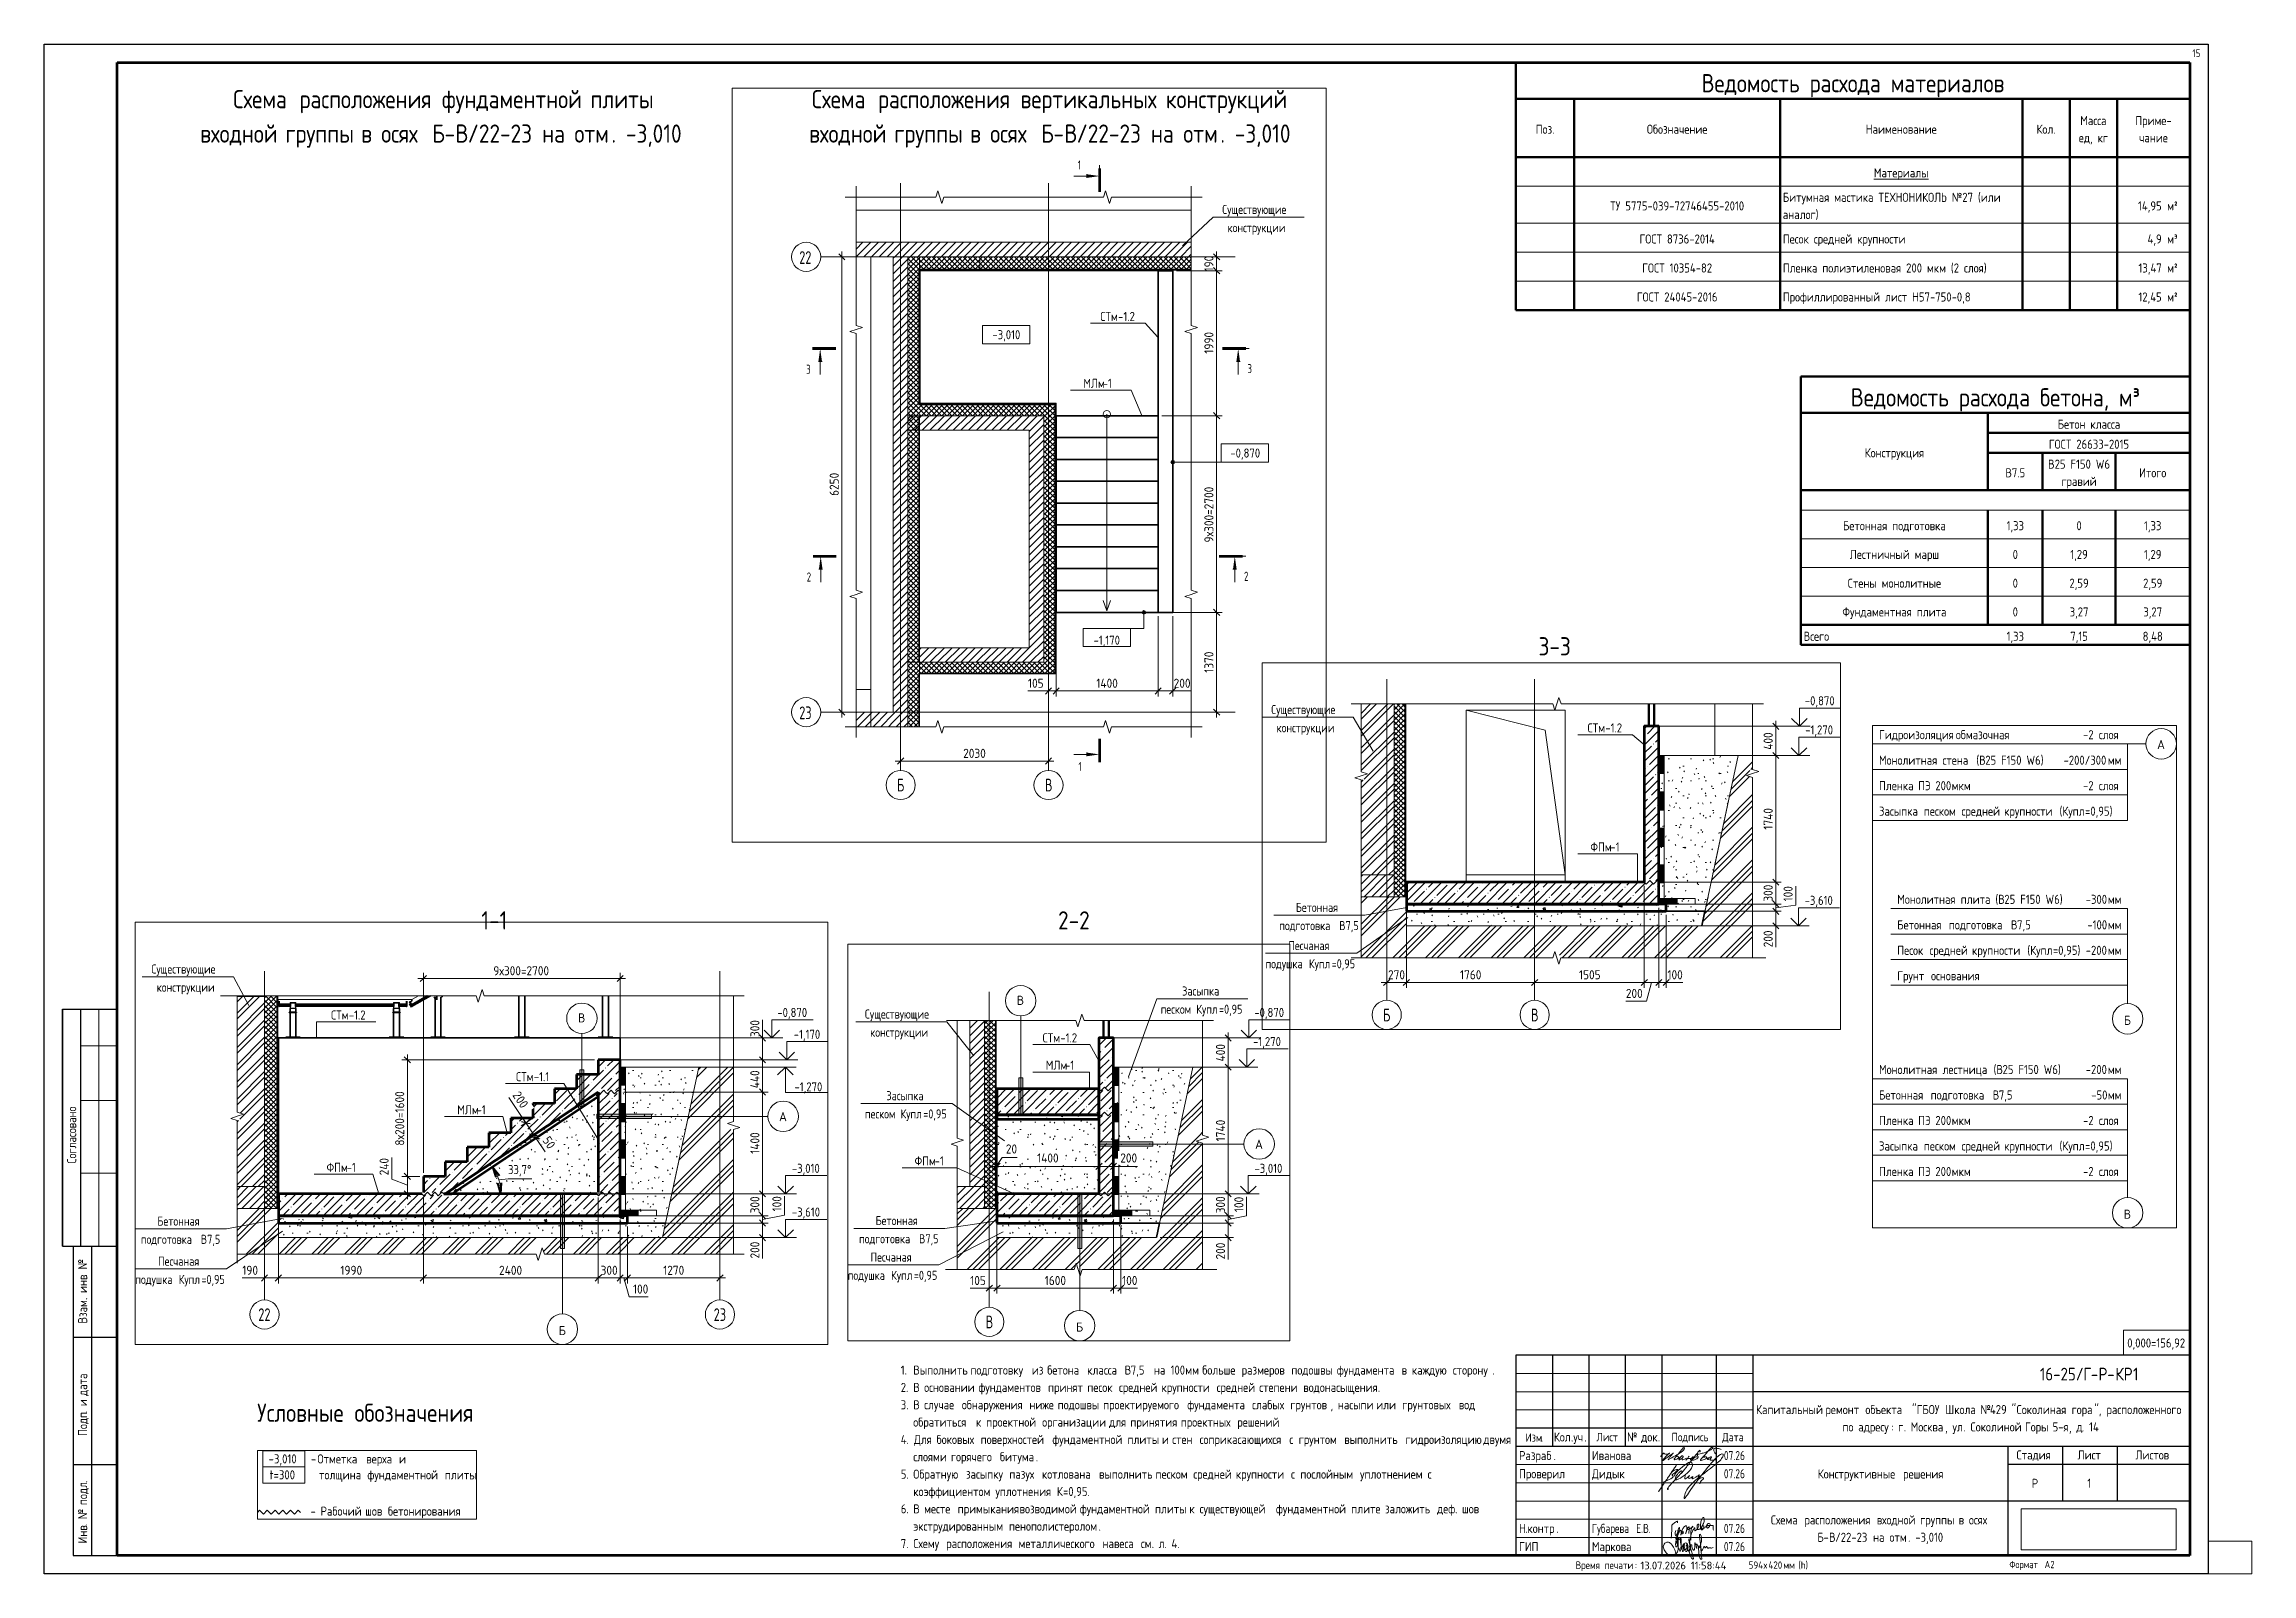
# Paper-space layout 'Layout1' of a CAD drawing. Header units: millimetres. Extents: x -594 to 12, y 0 to 420.
# The model-space entities are those that its viewports show. They can reach past a viewport. Long polylines and large blocks are cut down to what shows.
import ezdxf

# ---------------------------------------------------------------- set-up
doc = ezdxf.new("R2010")
doc.units = ezdxf.units.MM
for name, pattern in [('01 Штриховая _4 мм_', [6, 3.5, -2.5]), ('02 Штрихпунктирная _20 мм_', [25, 20, -2.5, 0, -2.5]), ('04 Пунктир 10мм', [10, 0, -10])]:
    doc.linetypes.add(name, pattern=pattern)
doc.layers.add('_NPLT_SIGN', color=5, linetype='Continuous', lineweight=9, plot=False)
doc.layers.add('NPLT_SIGN', color=5, linetype='Continuous', lineweight=9, plot=False)
for name, color, linetype, lineweight in [('AA_Dim', 7, 'Continuous', 9), ('AA_Dim-50', 7, 'Continuous', 9), ('AA_Linii', 7, 'Continuous', 50), ('AA_Oformlenie', 7, 'Continuous', 9), ('AA_Razrez', 7, 'Continuous', 9), ('AA_Vinoska', 7, 'Continuous', 9), ('AA_Visotnaya otmetka', 7, 'Continuous', 9), ('AF_Balki', 7, 'Continuous', 20), ('AF_Element', 7, 'Continuous', 20), ('AF_Element_Опалубка', 253, 'Continuous', 20), ('AF_Okno', 7, 'Continuous', 20), ('AF_Perekritie', 7, 'Continuous', 60), ('AF_Perekritie_Опалубка', 253, 'Continuous', 20), ('AF_Perekritie_Опалубка_Существующая', 253, 'Continuous', 20), ('AF_Pokritie', 7, 'Continuous', 9), ('AF_Stena', 7, 'Continuous', 60), ('AF_Stena_Опалубка', 253, 'Continuous', 20), ('AF_Stena_Опалубка_Существующая', 253, 'Continuous', 20), ('Gen_Stamp', 7, 'Continuous', 9), ('Gen_Table', 7, 'Continuous', 9), ('Gen_Text', 7, 'Continuous', 9), ('KR_Colonna_KG', 7, 'Continuous', 20), ('KR_Detal', 7, 'Continuous', 20), ('KR_Fundament', 7, 'Continuous', 20), ('Оси', 7, 'Continuous', 9)]:
    doc.layers.add(name, color=color, linetype=linetype, lineweight=lineweight)
doc.layers.add('AA_NPLT_Vports', color=254, linetype='Continuous', plot=False)
doc.styles.add('GOST Common', font='GOST_Common.ttf', dxfattribs={"width": 0.85, "height": 125})
doc.styles.add('GOST Common_1', font='GOST_Common.ttf', dxfattribs={"height": 125})
doc.styles.add('GOST Common_2', font='GOST_Common.ttf', dxfattribs={"width": 0.9, "height": 25})
doc.styles.add('ISOCPEUR', font='isocpeur.TTF', dxfattribs={"width": 0.85, "height": 125})
doc.styles.add('ISOCPEUR_1', font='isocpeur.TTF', dxfattribs={"width": 0.7, "height": 125})
doc.styles.add('ISOCPEUR_10', font='isocpeur.TTF', dxfattribs={"height": 2.1})
doc.styles.add('ISOCPEUR_11', font='isocpeur.TTF', dxfattribs={"width": 0.85, "height": 3.5})
doc.styles.add('ISOCPEUR_12', font='isocpeur.TTF', dxfattribs={"width": 0.75, "height": 2.5})
doc.styles.add('ISOCPEUR_13', font='isocpeur.TTF', dxfattribs={"width": 0.85, "height": 5})
doc.styles.add('ISOCPEUR_2', font='isocpeur.TTF', dxfattribs={"width": 0.7, "height": 175})
doc.styles.add('ISOCPEUR_3', font='isocpeur.TTF', dxfattribs={"width": 0.9, "height": 125})
doc.styles.add('ISOCPEUR_4', font='isocpeur.TTF', dxfattribs={"width": 0.85, "height": 25})
doc.styles.add('ISOCPEUR_5', font='isocpeur.TTF', dxfattribs={"width": 0.85, "height": 2.5})
doc.styles.add('ISOCPEUR_6', font='isocpeur.TTF', dxfattribs={"width": 0.85, "height": 2.3})
doc.styles.add('ISOCPEUR_7', font='isocpeur.TTF', dxfattribs={"width": 0.85, "height": 2})
doc.styles.add('ISOCPEUR_8', font='isocpeur.TTF', dxfattribs={"width": 0.85, "height": 2.1})
doc.styles.add('ISOCPEUR_9', font='isocpeur.TTF', dxfattribs={"width": 0.9, "height": 2})
doc.styles.add('ISOCPEUR_I', font='isocpeui.ttf', dxfattribs={"width": 0.7, "height": 0.3})
doc.dimstyles.new('00_Точн_3_знака__прозр_', dxfattribs={"dimscale": 304.8, "dimtxt": 125.344371, "dimasz": 0.278871, "dimexe": 0.246063, "dimexo": 0.164042, "dimgap": 0.016404, "dimtad": 1, "dimdec": 3, "dimrnd": 0.001, "dimdsep": 46, "dimtxsty": 'ISOCPEUR_3', "dimblk1": 'OBLIQUE', "dimblk2": 'OBLIQUE', "dimsah": 1, "dimcen": 0.09, "dimdle": 0.246063, "dimazin": 0, "dimtfac": 1, "dimtdec": 4, "dimtix": 1, "dimtmove": 1, "dimatfit": 3, "dimfxl": 1, "dimtvp": 1, "dimtolj": 1, "dimtzin": 0, "dimlwd": 18, "dimlwe": 18, "dimarcsym": 2})
doc.dimstyles.new('00_Точн_3_знака__прозр__1', dxfattribs={"dimscale": 304.8, "dimtxt": 125.344371, "dimasz": 0.278871, "dimexe": 0.246063, "dimexo": 0.164042, "dimgap": 0.016404, "dimtad": 1, "dimdec": 3, "dimrnd": 0.001, "dimdsep": 46, "dimtxsty": 'ISOCPEUR_3', "dimblk1": 'OBLIQUE', "dimblk2": 'OBLIQUE', "dimsah": 1, "dimcen": 0.09, "dimdle": 0.246063, "dimazin": 0, "dimtfac": 1, "dimtdec": 4, "dimtix": 1, "dimtmove": 0, "dimatfit": 3, "dimfxl": 1, "dimtvp": 1, "dimtolj": 1, "dimtzin": 0, "dimlwd": 18, "dimlwe": 18, "dimarcsym": 2})
doc.dimstyles.new('01_Точн_3_знака__непрозр_', dxfattribs={"dimscale": 304.8, "dimtxt": 125.344371, "dimasz": 0.278871, "dimexe": 0.246063, "dimexo": 0.164042, "dimgap": 0.049213, "dimtad": 1, "dimdec": 3, "dimrnd": 0.001, "dimdsep": 46, "dimtxsty": 'ISOCPEUR_3', "dimblk1": 'OBLIQUE', "dimblk2": 'OBLIQUE', "dimsah": 1, "dimcen": 0.09, "dimdle": 0.246063, "dimazin": 0, "dimtfac": 1, "dimtdec": 4, "dimtix": 1, "dimtmove": 0, "dimatfit": 3, "dimfxl": 1, "dimtvp": 1, "dimtfill": 1, "dimtolj": 1, "dimtzin": 0, "dimlwd": 18, "dimlwe": 18, "dimarcsym": 2})
doc.dimstyles.new('01_Точн_3_знака__непрозр__1', dxfattribs={"dimscale": 304.8, "dimtxt": 125.344371, "dimasz": 0.278871, "dimexe": 0.246063, "dimexo": 0.164042, "dimgap": 0.049213, "dimtad": 1, "dimdec": 3, "dimrnd": 0.001, "dimdsep": 46, "dimtxsty": 'ISOCPEUR_3', "dimblk1": 'OBLIQUE', "dimblk2": 'OBLIQUE', "dimsah": 1, "dimcen": 0.09, "dimdle": 0.246063, "dimazin": 0, "dimtfac": 1, "dimtdec": 4, "dimtix": 1, "dimtmove": 1, "dimatfit": 3, "dimfxl": 1, "dimtvp": 1, "dimtfill": 1, "dimtolj": 1, "dimtzin": 0, "dimlwd": 18, "dimlwe": 18, "dimarcsym": 2})
doc.dimstyles.new('05_Округл_5мм__непрозр_', dxfattribs={"dimscale": 304.8, "dimtxt": 125.344371, "dimasz": 0.278871, "dimexe": 0.246063, "dimexo": 0.164042, "dimgap": 0.049213, "dimtad": 1, "dimdec": 0, "dimrnd": 5, "dimdsep": 46, "dimtxsty": 'ISOCPEUR_3', "dimblk1": 'OBLIQUE', "dimblk2": 'OBLIQUE', "dimsah": 1, "dimcen": 0.09, "dimdle": 0.246063, "dimazin": 0, "dimtfac": 1, "dimtdec": 4, "dimtix": 1, "dimtmove": 1, "dimatfit": 3, "dimfxl": 1, "dimtvp": 1, "dimtfill": 1, "dimtolj": 1, "dimtzin": 0, "dimlwd": 18, "dimlwe": 18, "dimarcsym": 2})
doc.dimstyles.new('05_Округл_5мм__прозр_', dxfattribs={"dimscale": 304.8, "dimtxt": 125.344371, "dimasz": 0.278871, "dimexe": 0.246063, "dimexo": 0.164042, "dimgap": 0.016404, "dimtad": 1, "dimdec": 0, "dimrnd": 5, "dimdsep": 46, "dimtxsty": 'ISOCPEUR_3', "dimblk1": 'OBLIQUE', "dimblk2": 'OBLIQUE', "dimsah": 1, "dimcen": 0.09, "dimdle": 0.246063, "dimazin": 0, "dimtfac": 1, "dimtdec": 4, "dimtix": 1, "dimtmove": 1, "dimatfit": 3, "dimfxl": 1, "dimtvp": 1, "dimtolj": 1, "dimtzin": 0, "dimlwd": 18, "dimlwe": 18, "dimarcsym": 2})
doc.dimstyles.new('05_Округл_5мм__прозр__1', dxfattribs={"dimscale": 304.8, "dimtxt": 125.344371, "dimasz": 0.278871, "dimexe": 0.246063, "dimexo": 0.164042, "dimgap": 0.016404, "dimtad": 1, "dimdec": 0, "dimrnd": 5, "dimdsep": 46, "dimtxsty": 'ISOCPEUR_3', "dimblk1": 'OBLIQUE', "dimblk2": 'OBLIQUE', "dimsah": 1, "dimcen": 0.09, "dimdle": 0.246063, "dimazin": 0, "dimtfac": 1, "dimtdec": 4, "dimtix": 1, "dimtmove": 0, "dimatfit": 3, "dimfxl": 1, "dimtvp": 1, "dimtolj": 1, "dimtzin": 0, "dimlwd": 18, "dimlwe": 18, "dimarcsym": 2})
doc.dimstyles.new('Стрелка___полка', dxfattribs={"dimscale": 304.8, "dimtxt": 125.344371, "dimasz": 0.492126, "dimexe": 0.393701, "dimexo": 0.246063, "dimgap": 0.082021, "dimtad": 3, "dimtih": 1, "dimtoh": 1, "dimdec": 0, "dimzin": 0, "dimdsep": 46, "dimtxsty": 'ISOCPEUR', "dimblk1": 'OPEN30', "dimblk2": 'OPEN30', "dimsah": 1, "dimcen": 0.09, "dimadec": 1, "dimazin": 2, "dimtfac": 1, "dimtdec": 4, "dimtix": 1, "dimtmove": 1, "dimatfit": 3, "dimfxl": 1, "dimtvp": 1, "dimtfill": 1, "dimtolj": 1, "dimtzin": 0, "dimarcsym": 2})
picture_1 = doc.add_image_def('image1.jpg', size_in_pixel=(1429, 378))
pattern_1 = [(45, (-11728.54, -300), (-112.253, 112.253), []), (45, (-11616.29, -300), (-112.253, 112.253), [198.437, -39.687, 1.676, -38.011])]
pattern_2 = [(45, (-11728.543, -300), (-35.35534, 35.35534), []), (135, (-11728.543, -300), (-35.35534, -35.35534), [])]
pattern_3 = [(45, (-11728.54, -300), (-53.033, 53.033), [])]
pattern_4 = [(0, (-11728.54, -300), (406.4, 101.6), [16.764, -288.036, 16.764, -288.036, -1625.6]), (0, (-11728.54, -300), (406.4, 101.6), [-609.6, 16.764, -592.836, 16.764, -288.036, -711.2]), (0, (-11728.54, -300), (406.4, 101.6), [-1524, 16.764, -186.436, 16.764, -491.236]), (120, (-11576.14, -249.2), (-291.1882, 301.1527), [16.764, -288.036, 16.764, -288.036, -1625.6]), (120, (-11576.14, -249.2), (-291.1882, 301.1527), [-609.6, 16.764, -592.836, 16.764, -288.036, -711.2]), (120, (-11576.14, -249.2), (-291.1882, 301.1527), [-1524, 16.764, -186.436, 16.764, -491.236]), (240, (-11525.34, -46), (-115.2118, -402.7527), [16.764, -288.036, 16.764, -288.036, -1625.6]), (240, (-11525.34, -46), (-115.2118, -402.7527), [-609.6, 16.764, -592.836, 16.764, -288.036, -711.2]), (240, (-11525.34, -46), (-115.2118, -402.7527), [-1524, 16.764, -186.436, 16.764, -491.236])]
pattern_5 = [(45, (-3984.74, -300), (-112.253, 112.253), []), (45, (-3872.49, -300), (-112.253, 112.253), [198.438, -39.688, 1.676, -38.011])]
pattern_6 = [(45, (-3984.74, -300), (-53.033, 53.033), [])]
pattern_7 = [(0, (-3984.74, -300), (406.4, 101.6), [16.764, -288.036, 16.764, -288.036, -1625.6]), (0, (-3984.74, -300), (406.4, 101.6), [-609.6, 16.764, -592.836, 16.764, -288.036, -711.2]), (0, (-3984.74, -300), (406.4, 101.6), [-1524, 16.764, -186.436, 16.764, -491.236]), (120, (-3832.34, -249.2), (-291.1882, 301.1527), [16.764, -288.036, 16.764, -288.036, -1625.6]), (120, (-3832.34, -249.2), (-291.1882, 301.1527), [-609.6, 16.764, -592.836, 16.764, -288.036, -711.2]), (120, (-3832.34, -249.2), (-291.1882, 301.1527), [-1524, 16.764, -186.436, 16.764, -491.236]), (240, (-3781.54, -46), (-115.2118, -402.7527), [16.764, -288.036, 16.764, -288.036, -1625.6]), (240, (-3781.54, -46), (-115.2118, -402.7527), [-609.6, 16.764, -592.836, 16.764, -288.036, -711.2]), (240, (-3781.54, -46), (-115.2118, -402.7527), [-1524, 16.764, -186.436, 16.764, -491.236])]
pattern_8 = [(45, (3484.06, -300), (-112.253, 112.253), []), (45, (3596.31, -300), (-112.253, 112.253), [198.438, -39.688, 1.676, -38.011])]
pattern_9 = [(0, (3484.06, -300), (406.4, 101.6), [16.764, -288.036, 16.764, -288.036, -1625.6]), (0, (3484.06, -300), (406.4, 101.6), [-609.6, 16.764, -592.836, 16.764, -288.036, -711.2]), (0, (3484.06, -300), (406.4, 101.6), [-1524, 16.764, -186.436, 16.764, -491.236]), (120, (3636.46, -249.2), (-291.1882, 301.1527), [16.764, -288.036, 16.764, -288.036, -1625.6]), (120, (3636.46, -249.2), (-291.1882, 301.1527), [-609.6, 16.764, -592.836, 16.764, -288.036, -711.2]), (120, (3636.46, -249.2), (-291.1882, 301.1527), [-1524, 16.764, -186.436, 16.764, -491.236]), (240, (3687.26, -46), (-115.2118, -402.7527), [16.764, -288.036, 16.764, -288.036, -1625.6]), (240, (3687.26, -46), (-115.2118, -402.7527), [-609.6, 16.764, -592.836, 16.764, -288.036, -711.2]), (240, (3687.26, -46), (-115.2118, -402.7527), [-1524, 16.764, -186.436, 16.764, -491.236])]
pattern_10 = [(45, (-6768.21, 0), (-53.033, 53.033), [])]
pattern_11 = [(45, (-6768.206, 0), (-35.35534, 35.35534), []), (135, (-6768.206, 0), (-35.35534, -35.35534), [])]

psp = doc.layouts.get("Layout1")

# ---------------------------------------------------------------- texts
at = {"layer": 'AA_Vinoska', "char_height": 2.5, "attachment_point": 1}
for s, insert, width, style in [('Разраб', (-189.15, 33.73), 11.5162, 'ISOCPEUR_5'), ('\\fISOCPEUR|b0|i0|c204|p34|;\\W.85;.', (-179.65, 33.73), 0.7496, 'ISOCPEUR_5'), ('Иванова', (-169.15, 33.73), 13.4924, 'ISOCPEUR_5'), ('07.26', (-132.93, 33.73), 7.1551, 'ISOCPEUR_12'), ('Проверил', (-189.15, 28.73), 14.9234, 'ISOCPEUR_5'), ('Дидык', (-169.15, 28.73), 9.8808, 'ISOCPEUR_5'), ('07.26', (-132.93, 28.73), 7.1551, 'ISOCPEUR_12'), ('\\fISOCPEUR|b0|i0|c204|p34|;\\W.85;Н', (-189.15, 13.73), 2.0443, 'ISOCPEUR_5'), ('контр', (-186.85, 13.73), 9.6764, 'ISOCPEUR_5'), ('Губарева', (-169.15, 13.73), 13.3481, 'ISOCPEUR_12'), ('\\fISOCPEUR|b0|i0|c204|p34|;\\W.75; ', (-158.14, 13.73), 1.3829, 'ISOCPEUR_12'), ('\\fISOCPEUR|b0|i0|c204|p34|;\\W.75;Е', (-157, 13.73), 1.6234, 'ISOCPEUR_12'), ('\\fISOCPEUR|b0|i0|c204|p34|;\\W.75;В', (-155.11, 13.73), 1.8038, 'ISOCPEUR_12'), ('07.26', (-132.93, 13.73), 7.1551, 'ISOCPEUR_12'), ('ГИП', (-189.15, 8.73), 5.9285, 'ISOCPEUR_5'), ('\\fISOCPEUR|b0|i0|c204|p34|;\\W.85;.', (-187.47, 13.73), 0.7496, 'ISOCPEUR_5'), ('\\fISOCPEUR|b0|i0|c204|p34|;\\W.85;.', (-178.86, 13.73), 0.7496, 'ISOCPEUR_5'), ('Маркова', (-169.15, 8.73), 13.765, 'ISOCPEUR_5'), ('\\fISOCPEUR|b0|i0|c204|p34|;\\W.75;.', (-155.66, 13.73), 0.6614, 'ISOCPEUR_12'), ('\\fISOCPEUR|b0|i0|c204|p34|;\\W.75;.', (-153.62, 13.73), 0.6614, 'ISOCPEUR_12'), ('07.26', (-132.93, 8.73), 7.1551, 'ISOCPEUR_12')]:
    psp.add_mtext(s, dxfattribs=dict(at, insert=insert, width=width, style=style))
at = {"layer": 'Gen_Stamp', "attachment_point": 1}
for s, insert, char_height, width, style in [('15', (-4.32, 418.55), 2.1, 2.6576, 'ISOCPEUR_8'), ('0,000=156,92', (-22.2, 64.64), 2.5, 19.6253, 'ISOCPEUR_5'), ('\\fISOCPEUR|b0|i1|c204|p34|;\\W.7;0', (-164.85, 60.16), 0.3, 0.2245, 'ISOCPEUR_I'), ('16-25/', (-46.18, 56.59), 3.5, 14.4464, 'ISOCPEUR_11'), ('\\fISOCPEUR|b0|i0|c204|p34|;\\W.85;Г', (-34.26, 56.59), 3.5, 2.5213, 'ISOCPEUR_11'), ('\\fISOCPEUR|b0|i0|c204|p34|;\\W.85;-', (-32.18, 56.59), 3.5, 2.5213, 'ISOCPEUR_11'), ('\\fISOCPEUR|b0|i0|c204|p34|;\\W.85;Р', (-30.1, 56.59), 3.5, 2.9302, 'ISOCPEUR_11'), ('\\fISOCPEUR|b0|i0|c204|p34|;\\W.85;-', (-27.68, 56.59), 3.5, 2.5213, 'ISOCPEUR_11'), ('КР', (-25.45, 56.59), 3.5, 5.8603, 'ISOCPEUR_11'), ('\\fISOCPEUR|b0|i0|c204|p34|;\\W.85;1', (-20.62, 56.59), 3.5, 1.8399, 'ISOCPEUR_11'), ('Капитальный', (-124.1, 46.35), 2.5, 21.5333, 'ISOCPEUR_5'), ('\\fISOCPEUR|b0|i0|c204|p34|;\\W.85; ', (-106.33, 46.35), 2.5, 1.5673, 'ISOCPEUR_5'), ('ремонт', (-105.04, 46.35), 2.5, 11.7207, 'ISOCPEUR_5'), ('\\fISOCPEUR|b0|i0|c204|p34|;\\W.85; ', (-95.37, 46.35), 2.5, 1.5673, 'ISOCPEUR_5'), ('объекта', (-94.08, 46.35), 2.5, 13.9013, 'ISOCPEUR_5'), (' "', (-82.61, 46.35), 2.5, 3.1346, 'ISOCPEUR_5'), ('ГБОУ', (-80.02, 46.35), 2.5, 7.9728, 'ISOCPEUR_5'), ('\\fISOCPEUR|b0|i0|c204|p34|;\\W.85; ', (-73.44, 46.35), 2.5, 1.5673, 'ISOCPEUR_5'), ('Школа', (-72.15, 46.35), 2.5, 10.1534, 'ISOCPEUR_5'), ('\\fISOCPEUR|b0|i0|c204|p34|;\\W.85; ', (-63.77, 46.35), 2.5, 1.5673, 'ISOCPEUR_5'), ('\\fISOCPEUR|b0|i0|c204|p34|;\\W.85;№', (-62.48, 46.35), 2.5, 3.1346, 'ISOCPEUR_5'), ('429 "', (-59.89, 46.35), 2.5, 8.8586, 'ISOCPEUR_5'), ('Соколиная', (-52.58, 46.35), 2.5, 16.7633, 'ISOCPEUR_5'), ('\\fISOCPEUR|b0|i0|c204|p34|;\\W.85; ', (-38.75, 46.35), 2.5, 1.5673, 'ISOCPEUR_5'), ('гора', (-37.46, 46.35), 2.5, 7.5639, 'ISOCPEUR_5'), ('", ', (-31.22, 46.35), 2.5, 4.0205, 'ISOCPEUR_5'), ('расположенного', (-27.9, 46.35), 2.5, 26.1671, 'ISOCPEUR_5'), ('по', (-100.37, 41.59), 2.5, 3.6797, 'ISOCPEUR_5'), ('\\fISOCPEUR|b0|i0|c204|p34|;\\W.85; ', (-97.34, 41.59), 2.5, 1.5673, 'ISOCPEUR_5'), ('адресу', (-96.04, 41.59), 2.5, 10.9711, 'ISOCPEUR_5'), (': ', (-86.99, 41.59), 2.5, 2.3169, 'ISOCPEUR_5'), ('\\fISOCPEUR|b0|i0|c204|p34|;\\W.85;г', (-85.08, 41.59), 2.5, 1.8399, 'ISOCPEUR_5'), ('. ', (-83.56, 41.59), 2.5, 2.3169, 'ISOCPEUR_5'), ('Москва', (-81.65, 41.59), 2.5, 11.4481, 'ISOCPEUR_5'), (', ', (-72.21, 41.59), 2.5, 2.4532, 'ISOCPEUR_5'), ('ул', (-70.18, 41.59), 2.5, 3.6797, 'ISOCPEUR_5'), ('. ', (-67.15, 41.59), 2.5, 2.3169, 'ISOCPEUR_5'), ('Соколиной', (-65.23, 41.59), 2.5, 16.5589, 'ISOCPEUR_5'), ('\\fISOCPEUR|b0|i0|c204|p34|;\\W.85; ', (-51.57, 41.59), 2.5, 1.5673, 'ISOCPEUR_5'), ('Горы', (-50.28, 41.59), 2.5, 7.5639, 'ISOCPEUR_5'), (' 5-', (-44.04, 41.59), 2.5, 5.247, 'ISOCPEUR_5'), ('\\fISOCPEUR|b0|i0|c204|p34|;\\W.85;я', (-39.71, 41.59), 2.5, 1.8399, 'ISOCPEUR_5'), (', ', (-38.19, 41.59), 2.5, 2.4532, 'ISOCPEUR_5'), ('\\fISOCPEUR|b0|i0|c204|p34|;\\W.85;д', (-36.17, 41.59), 2.5, 1.8399, 'ISOCPEUR_5'), ('. 14', (-34.65, 41.59), 2.5, 5.6559, 'ISOCPEUR_5'), ('Конструктивные', (-107.15, 28.68), 2.5, 26.8485, 'ISOCPEUR_5'), ('\\fISOCPEUR|b0|i0|c204|p34|;\\W.85; ', (-85, 28.68), 2.5, 1.5673, 'ISOCPEUR_5'), ('решения', (-83.71, 28.68), 2.5, 13.3561, 'ISOCPEUR_5'), ('\\fISOCPEUR|b0|i0|c204|p34|;\\W.85;1', (-33.17, 26.12), 2.5, 1.2947, 'ISOCPEUR_5'), ('Схема', (-120.03, 16.06), 2.5, 9.6082, 'ISOCPEUR_5'), ('\\fISOCPEUR|b0|i0|c204|p34|;\\W.85; ', (-112.1, 16.06), 2.5, 1.5673, 'ISOCPEUR_5'), ('расположения', (-110.81, 16.06), 2.5, 22.4873, 'ISOCPEUR_5'), ('\\fISOCPEUR|b0|i0|c204|p34|;\\W.85; ', (-92.25, 16.06), 2.5, 1.5673, 'ISOCPEUR_5'), ('входной', (-90.96, 16.06), 2.5, 12.8791, 'ISOCPEUR_5'), ('\\fISOCPEUR|b0|i0|c204|p34|;\\W.85; ', (-80.33, 16.06), 2.5, 1.5673, 'ISOCPEUR_5'), ('группы', (-79.04, 16.06), 2.5, 11.2437, 'ISOCPEUR_5'), ('\\fISOCPEUR|b0|i0|c204|p34|;\\W.85; ', (-69.76, 16.06), 2.5, 1.5673, 'ISOCPEUR_5'), ('\\fISOCPEUR|b0|i0|c204|p34|;\\W.85;в', (-68.47, 16.06), 2.5, 1.8399, 'ISOCPEUR_5'), ('\\fISOCPEUR|b0|i0|c204|p34|;\\W.85; ', (-66.95, 16.06), 2.5, 1.5673, 'ISOCPEUR_5'), ('осях', (-65.66, 16.06), 2.5, 7.0869, 'ISOCPEUR_5'), ('\\fISOCPEUR|b0|i0|c204|p34|;\\W.85;Б', (-107.26, 11.29), 2.5, 2.0443, 'ISOCPEUR_5'), ('\\fISOCPEUR|b0|i0|c204|p34|;\\W.85;-', (-105.58, 11.29), 2.5, 1.8399, 'ISOCPEUR_5'), ('\\fISOCPEUR|b0|i0|c204|p34|;\\W.85;В', (-104.06, 11.29), 2.5, 2.0443, 'ISOCPEUR_5'), ('/22-23 ', (-102.37, 11.29), 2.5, 12.6065, 'ISOCPEUR_5'), ('на', (-91.97, 11.29), 2.5, 3.8842, 'ISOCPEUR_5'), ('\\fISOCPEUR|b0|i0|c204|p34|;\\W.85; ', (-88.77, 11.29), 2.5, 1.5673, 'ISOCPEUR_5'), ('отм', (-87.47, 11.29), 2.5, 6.2011, 'ISOCPEUR_5'), ('. -3,010', (-82.36, 11.29), 2.5, 11.857, 'ISOCPEUR_5')]:
    psp.add_mtext(s, dxfattribs=dict(at, insert=insert, char_height=char_height, width=width, style=style))
at = {"layer": 'Gen_Stamp', "insert": (-155.83, 3.34), "char_height": 2.1, "width": 27.9216, "attachment_point": 1, "line_spacing_factor": 1.135194, "style": 'ISOCPEUR_10'}
psp.add_mtext('13.07.2026 11:58:44', dxfattribs=at)
at = {"layer": 'Gen_Table', "line_spacing_factor": 1.135194}
for s, insert, char_height, width, attachment_point, style in [('Ведомость расхода материалов', (-97.5, 411.78), 5, 100.8246, 2, 'ISOCPEUR_13'), ('Масса\\Pед, кг', (-31.5, 400.26), 2.5, 9.3252, 2, 'ISOCPEUR_5'), ('Приме-\\Pчание', (-15, 400.26), 2.5, 10.9496, 2, 'ISOCPEUR_5'), ('Поз.', (-182, 397.89), 2.5, 6.0764, 2, 'ISOCPEUR_5'), ('Обозначение', (-145.75, 397.89), 2.5, 19.5228, 2, 'ISOCPEUR_5'), ('Наименование', (-84.25, 397.89), 2.5, 21.8993, 2, 'ISOCPEUR_5'), ('Кол.', (-44.5, 397.89), 2.5, 6.2269, 2, 'ISOCPEUR_5'), ('\\LМатериалы', (-84.25, 385.91), 2.5, 17.3871, 2, 'ISOCPEUR_5'), ('ТУ 5775-039-72746455-2010', (-145.75, 376.83), 2.5, 43.7985, 2, 'ISOCPEUR_5'), ('Битумная мастика ТЕХНОНИКОЛЬ №27 (или\\Pаналог)', (-116.75, 379.19), 2.5, 68.736, 1, 'ISOCPEUR_5'), ('14,95', (-12.75, 376.83), 2.5, 7.5805, 3, 'ISOCPEUR_5'), ('м\\fISOCPEUR|b0|i0|c238|p34|;\\W.85;²', (-11.25, 376.83), 2.5, 3.4594, 1, 'ISOCPEUR_5'), ('ГОСТ 8736-2014', (-145.75, 367.75), 2.5, 24.366, 2, 'ISOCPEUR_5'), ('Песок средней крупности', (-116.75, 367.75), 2.5, 39.4969, 1, 'ISOCPEUR_5'), ('4,9', (-12.75, 367.75), 2.5, 4.6025, 3, 'ISOCPEUR_5'), ('м\\fISOCPEUR|b0|i0|c238|p34|;\\W.85;³', (-11.25, 367.75), 2.5, 3.339, 1, 'ISOCPEUR_5'), ('ГОСТ 10354-82', (-145.75, 359.79), 2.5, 22.6212, 2, 'ISOCPEUR_5'), ('Пленка полиэтиленовая 200 мкм (2 слоя)', (-116.75, 359.79), 2.5, 64.8555, 1, 'ISOCPEUR_5'), ('13,47', (-12.75, 359.79), 2.5, 7.5805, 3, 'ISOCPEUR_5'), ('м\\fISOCPEUR|b0|i0|c238|p34|;\\W.85;²', (-11.25, 359.79), 2.5, 3.4594, 1, 'ISOCPEUR_5'), ('ГОСТ 24045-2016', (-145.75, 351.83), 2.5, 26.3513, 2, 'ISOCPEUR_5'), ('Профиллированный лист Н57-750-0,8', (-116.75, 351.83), 2.5, 57.8165, 1, 'ISOCPEUR_5'), ('12,45', (-12.75, 351.83), 2.5, 7.5805, 3, 'ISOCPEUR_5'), ('м\\fISOCPEUR|b0|i0|c238|p34|;\\W.85;²', (-11.25, 351.83), 2.5, 3.4594, 1, 'ISOCPEUR_5'), ('Ведомость расхода бетона, м\\fISOCPEUR|b0|i0|c238|p34|;\\W.85;³', (-58.39, 325.52), 5, 97.2753, 2, 'ISOCPEUR_13'), ('Бетон класса', (-32.71, 316.89), 2.5, 21.3277, 2, 'ISOCPEUR_5'), ('ГОСТ 26633-2015', (-32.71, 311.41), 2.5, 25.87, 2, 'ISOCPEUR_5'), ('Конструкция', (-86.11, 309.04), 2.5, 19.8838, 2, 'ISOCPEUR_5'), ('В7.5', (-52.93, 303.56), 2.5, 6.2269, 2, 'ISOCPEUR_5'), ('B25 F150 W6\\Pгравий', (-35.43, 305.93), 2.5, 19.3424, 2, 'ISOCPEUR_5'), ('Итого', (-15.21, 303.56), 2.5, 9.4456, 2, 'ISOCPEUR_5'), ('Бетонная подготовка', (-86.11, 289.03), 2.5, 34.5636, 2, 'ISOCPEUR_5'), ('1,33', (-52.93, 289.03), 2.5, 5.5951, 2, 'ISOCPEUR_5'), ('\\fISOCPEUR|b0|i0|c204|p34|;\\W.85;0', (-35.43, 289.03), 2.5, 1.7447, 2, 'ISOCPEUR_5'), ('1,33', (-15.21, 289.03), 2.5, 5.5951, 2, 'ISOCPEUR_5'), ('Лестничный марш', (-86.11, 281.14), 2.5, 27.5546, 2, 'ISOCPEUR_5'), ('\\fISOCPEUR|b0|i0|c204|p34|;\\W.85;0', (-52.93, 281.14), 2.5, 1.7447, 2, 'ISOCPEUR_5'), ('1,29', (-35.43, 281.14), 2.5, 5.5951, 2, 'ISOCPEUR_5'), ('1,29', (-15.21, 281.14), 2.5, 5.5951, 2, 'ISOCPEUR_5'), ('Стены монолитные', (-86.11, 273.25), 2.5, 29.3294, 2, 'ISOCPEUR_5'), ('\\fISOCPEUR|b0|i0|c204|p34|;\\W.85;0', (-52.93, 273.25), 2.5, 1.7447, 2, 'ISOCPEUR_5'), ('2,59', (-35.43, 273.25), 2.5, 6.1065, 2, 'ISOCPEUR_5'), ('2,59', (-15.21, 273.25), 2.5, 6.1065, 2, 'ISOCPEUR_5'), ('Фундаментная плита', (-86.11, 265.36), 2.5, 33.7814, 2, 'ISOCPEUR_5'), ('\\fISOCPEUR|b0|i0|c204|p34|;\\W.85;0', (-52.93, 265.36), 2.5, 1.7447, 2, 'ISOCPEUR_5'), ('3,27', (-35.43, 265.36), 2.5, 6.1065, 2, 'ISOCPEUR_5'), ('3,27', (-15.21, 265.36), 2.5, 6.1065, 2, 'ISOCPEUR_5'), ('Всего', (-111.02, 258.67), 2.5, 8.6935, 1, 'ISOCPEUR_5'), ('1,33', (-52.93, 258.67), 2.5, 5.5951, 2, 'ISOCPEUR_5'), ('7,15', (-35.43, 258.67), 2.5, 5.5951, 2, 'ISOCPEUR_5'), ('8,48', (-15.21, 258.67), 2.5, 6.3472, 2, 'ISOCPEUR_5')]:
    psp.add_mtext(s, dxfattribs=dict(at, insert=insert, char_height=char_height, width=width, attachment_point=attachment_point, style=style))
at = {"layer": 'Gen_Text', "attachment_point": 1}
for s, insert, char_height, width, style in [('Схема', (-542.11, 407.4), 5, 19.012, 'ISOCPEUR_13'), ('\\fISOCPEUR|b0|i0|c204|p34|;\\W.85; ', (-526.42, 407.4), 5, 3.0665, 'ISOCPEUR_13'), ('\\fISOCPEUR|b0|i0|c204|p34|;\\W.85; ', (-487.35, 407.4), 5, 3.0665, 'ISOCPEUR_13'), ('фундаментной', (-484.82, 407.4), 5, 46.3375, 'ISOCPEUR_13'), ('\\fISOCPEUR|b0|i0|c204|p34|;\\W.85; ', (-446.59, 407.4), 5, 3.0665, 'ISOCPEUR_13'), ('\\fISOCPEUR|b0|i0|c204|p34|;\\W.85; ', (-427.92, 407.4), 5, 3.0665, 'ISOCPEUR_13'), ('Схема', (-383.29, 407.4), 5, 19.012, 'ISOCPEUR_13'), ('\\fISOCPEUR|b0|i0|c204|p34|;\\W.85; ', (-367.61, 407.4), 5, 3.0665, 'ISOCPEUR_13'), ('\\fISOCPEUR|b0|i0|c204|p34|;\\W.85; ', (-328.53, 407.4), 5, 3.0665, 'ISOCPEUR_13'), ('\\fISOCPEUR|b0|i0|c204|p34|;\\W.85; ', (-288.61, 407.4), 5, 3.0665, 'ISOCPEUR_13'), ('конструкций', (-286.08, 407.4), 5, 40.6816, 'ISOCPEUR_13'), ('\\fISOCPEUR|b0|i0|c204|p34|;\\W.85; ', (-252.51, 407.4), 5, 1.5673, 'ISOCPEUR_13'), ('расположения', (-523.89, 407.4), 5, 44.2932, 'ISOCPEUR_13'), ('плиты', (-444.06, 407.4), 5, 19.5572, 'ISOCPEUR_13'), ('расположения', (-365.08, 407.4), 5, 44.2932, 'ISOCPEUR_13'), ('вертикальных', (-326, 407.4), 5, 45.3154, 'ISOCPEUR_13'), ('входной', (-551.16, 397.95), 5, 25.2812, 'ISOCPEUR_13'), ('\\fISOCPEUR|b0|i0|c204|p34|;\\W.85; ', (-530.3, 397.95), 5, 3.0665, 'ISOCPEUR_13'), ('группы', (-527.77, 397.95), 5, 22.1466, 'ISOCPEUR_13'), ('\\fISOCPEUR|b0|i0|c204|p34|;\\W.85; ', (-509.5, 397.95), 5, 3.0665, 'ISOCPEUR_13'), ('\\fISOCPEUR|b0|i0|c204|p34|;\\W.85;в', (-506.97, 397.95), 5, 3.6116, 'ISOCPEUR_13'), ('\\fISOCPEUR|b0|i0|c204|p34|;\\W.85; ', (-503.99, 397.95), 5, 3.0665, 'ISOCPEUR_13'), ('осях', (-501.46, 397.95), 5, 13.9013, 'ISOCPEUR_13'), ('\\fISOCPEUR|b0|i0|c204|p34|;\\W.85; ', (-489.99, 397.95), 5, 3.0665, 'ISOCPEUR_13'), ('\\fISOCPEUR|b0|i0|c204|p34|;\\W.85;Б', (-487.46, 397.95), 5, 4.0886, 'ISOCPEUR_13'), ('\\fISOCPEUR|b0|i0|c204|p34|;\\W.85;-', (-484.09, 397.95), 5, 3.6116, 'ISOCPEUR_13'), ('\\fISOCPEUR|b0|i0|c204|p34|;\\W.85;В', (-481.11, 397.95), 5, 4.0886, 'ISOCPEUR_13'), ('/22-23 ', (-477.73, 397.95), 5, 24.7361, 'ISOCPEUR_13'), ('на', (-457.32, 397.95), 5, 7.7002, 'ISOCPEUR_13'), ('\\fISOCPEUR|b0|i0|c204|p34|;\\W.85; ', (-450.97, 397.95), 5, 3.0665, 'ISOCPEUR_13'), ('отм', (-448.44, 397.95), 5, 12.334, 'ISOCPEUR_13'), ('. -3,010', (-438.26, 397.95), 5, 23.4413, 'ISOCPEUR_13'), ('входной', (-384.02, 397.95), 5, 25.2812, 'ISOCPEUR_13'), ('\\fISOCPEUR|b0|i0|c204|p34|;\\W.85; ', (-363.16, 397.95), 5, 3.0665, 'ISOCPEUR_13'), ('группы', (-360.63, 397.95), 5, 22.1466, 'ISOCPEUR_13'), ('\\fISOCPEUR|b0|i0|c204|p34|;\\W.85; ', (-342.36, 397.95), 5, 3.0665, 'ISOCPEUR_13'), ('\\fISOCPEUR|b0|i0|c204|p34|;\\W.85;в', (-339.83, 397.95), 5, 3.6116, 'ISOCPEUR_13'), ('\\fISOCPEUR|b0|i0|c204|p34|;\\W.85; ', (-336.85, 397.95), 5, 3.0665, 'ISOCPEUR_13'), ('осях', (-334.32, 397.95), 5, 13.9013, 'ISOCPEUR_13'), ('\\fISOCPEUR|b0|i0|c204|p34|;\\W.85; ', (-322.85, 397.95), 5, 3.0665, 'ISOCPEUR_13'), ('\\fISOCPEUR|b0|i0|c204|p34|;\\W.85;Б', (-320.32, 397.95), 5, 4.0886, 'ISOCPEUR_13'), ('\\fISOCPEUR|b0|i0|c204|p34|;\\W.85;-', (-316.95, 397.95), 5, 3.6116, 'ISOCPEUR_13'), ('\\fISOCPEUR|b0|i0|c204|p34|;\\W.85;В', (-313.97, 397.95), 5, 4.0886, 'ISOCPEUR_13'), ('/22-23 ', (-310.59, 397.95), 5, 24.7361, 'ISOCPEUR_13'), ('на', (-290.19, 397.95), 5, 7.7002, 'ISOCPEUR_13'), ('\\fISOCPEUR|b0|i0|c204|p34|;\\W.85; ', (-283.83, 397.95), 5, 3.0665, 'ISOCPEUR_13'), ('отм', (-281.3, 397.95), 5, 12.334, 'ISOCPEUR_13'), ('. -3,010', (-271.13, 397.95), 5, 23.4413, 'ISOCPEUR_13'), ('3-3', (-183.81, 257.17), 5, 10.8348, 'ISOCPEUR_13'), ('1-1', (-474.01, 181.92), 5, 8.7905, 'ISOCPEUR_13'), ('2-2', (-315.69, 181.92), 5, 10.8348, 'ISOCPEUR_13'), ('1.', (-358.86, 57.2), 2.5, 4.1569, 'ISOCPEUR_5'), ('Выполнить', (-355.43, 57.2), 2.5, 17.4447, 'ISOCPEUR_5'), ('\\fISOCPEUR|b0|i0|c204|p34|;\\W.85; ', (-341.04, 57.2), 2.5, 1.5673, 'ISOCPEUR_5'), ('подготовку', (-339.74, 57.2), 2.5, 18.8757, 'ISOCPEUR_5'), ('\\fISOCPEUR|b0|i0|c204|p34|;\\W.85; ', (-324.17, 57.2), 2.5, 1.5673, 'ISOCPEUR_5'), ('из', (-322.88, 57.2), 2.5, 3.5435, 'ISOCPEUR_5'), ('\\fISOCPEUR|b0|i0|c204|p34|;\\W.85; ', (-319.95, 57.2), 2.5, 1.5673, 'ISOCPEUR_5'), ('бетона', (-318.66, 57.2), 2.5, 11.7207, 'ISOCPEUR_5'), ('\\fISOCPEUR|b0|i0|c204|p34|;\\W.85; ', (-308.99, 57.2), 2.5, 1.5673, 'ISOCPEUR_5'), ('класса', (-307.69, 57.2), 2.5, 10.903, 'ISOCPEUR_5'), ('\\fISOCPEUR|b0|i0|c204|p34|;\\W.85; ', (-298.7, 57.2), 2.5, 1.5673, 'ISOCPEUR_5'), ('\\fISOCPEUR|b0|i0|c204|p34|;\\W.85;В', (-297.41, 57.2), 2.5, 2.0443, 'ISOCPEUR_5'), ('7,5  ', (-295.72, 57.2), 2.5, 7.7002, 'ISOCPEUR_5'), ('на', (-289.37, 57.2), 2.5, 3.8842, 'ISOCPEUR_5'), (' 100', (-286.16, 57.2), 2.5, 6.5418, 'ISOCPEUR_5'), ('мм', (-280.76, 57.2), 2.5, 4.0886, 'ISOCPEUR_5'), ('\\fISOCPEUR|b0|i0|c204|p34|;\\W.85; ', (-277.39, 57.2), 2.5, 1.5673, 'ISOCPEUR_5'), ('больше', (-276.1, 57.2), 2.5, 11.5162, 'ISOCPEUR_5'), ('\\fISOCPEUR|b0|i0|c204|p34|;\\W.85; ', (-266.6, 57.2), 2.5, 1.5673, 'ISOCPEUR_5'), ('размеров', (-265.3, 57.2), 2.5, 14.9916, 'ISOCPEUR_5'), ('\\fISOCPEUR|b0|i0|c204|p34|;\\W.85; ', (-252.93, 57.2), 2.5, 1.5673, 'ISOCPEUR_5'), ('подошвы', (-251.64, 57.2), 2.5, 13.5605, 'ISOCPEUR_5'), ('\\fISOCPEUR|b0|i0|c204|p34|;\\W.85; ', (-240.45, 57.2), 2.5, 1.5673, 'ISOCPEUR_5'), ('фундамента', (-239.16, 57.2), 2.5, 19.966, 'ISOCPEUR_5'), ('\\fISOCPEUR|b0|i0|c204|p34|;\\W.85; ', (-222.68, 57.2), 2.5, 1.5673, 'ISOCPEUR_5'), ('\\fISOCPEUR|b0|i0|c204|p34|;\\W.85;в', (-221.39, 57.2), 2.5, 1.8399, 'ISOCPEUR_5'), ('\\fISOCPEUR|b0|i0|c204|p34|;\\W.85; ', (-219.87, 57.2), 2.5, 1.5673, 'ISOCPEUR_5'), ('каждую', (-218.58, 57.2), 2.5, 12.0614, 'ISOCPEUR_5'), ('\\fISOCPEUR|b0|i0|c204|p34|;\\W.85; ', (-208.63, 57.2), 2.5, 1.5673, 'ISOCPEUR_5'), ('сторону', (-207.33, 57.2), 2.5, 13.0835, 'ISOCPEUR_5'), ('\\fISOCPEUR|b0|i0|c204|p34|;\\W.85;.', (-196.54, 57.2), 2.5, 0.7496, 'ISOCPEUR_5'), ('2.', (-358.86, 52.44), 2.5, 4.1569, 'ISOCPEUR_5'), ('\\fISOCPEUR|b0|i0|c204|p34|;\\W.85;В', (-355.43, 52.44), 2.5, 2.0443, 'ISOCPEUR_5'), ('\\fISOCPEUR|b0|i0|c204|p34|;\\W.85; ', (-353.74, 52.44), 2.5, 1.5673, 'ISOCPEUR_5'), ('основании', (-352.45, 52.44), 2.5, 16.4907, 'ISOCPEUR_5'), ('\\fISOCPEUR|b0|i0|c204|p34|;\\W.85; ', (-338.84, 52.44), 2.5, 1.5673, 'ISOCPEUR_5'), ('фундаментов', (-337.55, 52.44), 2.5, 21.6015, 'ISOCPEUR_5'), ('\\fISOCPEUR|b0|i0|c204|p34|;\\W.85; ', (-319.73, 52.44), 2.5, 1.5673, 'ISOCPEUR_5'), ('принят', (-318.43, 52.44), 2.5, 11.5162, 'ISOCPEUR_5'), ('\\fISOCPEUR|b0|i0|c204|p34|;\\W.85; ', (-308.93, 52.44), 2.5, 1.5673, 'ISOCPEUR_5'), ('песок', (-307.64, 52.44), 2.5, 8.9268, 'ISOCPEUR_5'), ('\\fISOCPEUR|b0|i0|c204|p34|;\\W.85; ', (-300.27, 52.44), 2.5, 1.5673, 'ISOCPEUR_5'), ('средней', (-298.98, 52.44), 2.5, 12.6065, 'ISOCPEUR_5'), ('\\fISOCPEUR|b0|i0|c204|p34|;\\W.85; ', (-288.58, 52.44), 2.5, 1.5673, 'ISOCPEUR_5'), ('крупности', (-287.29, 52.44), 2.5, 16.7633, 'ISOCPEUR_5'), ('\\fISOCPEUR|b0|i0|c204|p34|;\\W.85; ', (-273.45, 52.44), 2.5, 1.5673, 'ISOCPEUR_5'), ('средней', (-272.16, 52.44), 2.5, 12.6065, 'ISOCPEUR_5'), ('\\fISOCPEUR|b0|i0|c204|p34|;\\W.85; ', (-261.76, 52.44), 2.5, 1.5673, 'ISOCPEUR_5'), ('степени', (-260.47, 52.44), 2.5, 13.0835, 'ISOCPEUR_5'), ('\\fISOCPEUR|b0|i0|c204|p34|;\\W.85; ', (-249.67, 52.44), 2.5, 1.5673, 'ISOCPEUR_5'), ('водонасыщения', (-248.38, 52.44), 2.5, 24.8042, 'ISOCPEUR_5'), ('\\fISOCPEUR|b0|i0|c204|p34|;\\W.85;.', (-227.91, 52.44), 2.5, 0.7496, 'ISOCPEUR_5'), ('Условные', (-535.52, 46.73), 5, 29.3017, 'ISOCPEUR_13'), ('\\fISOCPEUR|b0|i0|c204|p34|;\\W.85; ', (-511.34, 46.73), 5, 3.0665, 'ISOCPEUR_13'), ('обозначения', (-508.81, 46.73), 5, 39.9321, 'ISOCPEUR_13'), ('3.', (-358.86, 47.67), 2.5, 4.1569, 'ISOCPEUR_5'), ('обратиться', (-355.43, 42.91), 2.5, 19.2846, 'ISOCPEUR_5'), ('\\fISOCPEUR|b0|i0|c204|p34|;\\W.85;В', (-355.43, 47.67), 2.5, 2.0443, 'ISOCPEUR_5'), ('\\fISOCPEUR|b0|i0|c204|p34|;\\W.85; ', (-353.74, 47.67), 2.5, 1.5673, 'ISOCPEUR_5'), ('случае', (-352.45, 47.67), 2.5, 10.9711, 'ISOCPEUR_5'), ('\\fISOCPEUR|b0|i0|c204|p34|;\\W.85; ', (-343.4, 47.67), 2.5, 1.5673, 'ISOCPEUR_5'), ('обнаружения', (-342.1, 47.67), 2.5, 20.92, 'ISOCPEUR_5'), ('\\fISOCPEUR|b0|i0|c204|p34|;\\W.85; ', (-339.52, 42.91), 2.5, 1.5673, 'ISOCPEUR_5'), ('\\fISOCPEUR|b0|i0|c204|p34|;\\W.85; ', (-336.71, 42.91), 2.5, 1.5673, 'ISOCPEUR_5'), ('проектной', (-335.41, 42.91), 2.5, 17.0359, 'ISOCPEUR_5'), ('\\fISOCPEUR|b0|i0|c204|p34|;\\W.85; ', (-324.84, 47.67), 2.5, 1.5673, 'ISOCPEUR_5'), ('ниже', (-323.55, 47.67), 2.5, 7.8365, 'ISOCPEUR_5'), ('\\fISOCPEUR|b0|i0|c204|p34|;\\W.85; ', (-321.36, 42.91), 2.5, 1.5673, 'ISOCPEUR_5'), ('организации', (-320.06, 42.91), 2.5, 20.7156, 'ISOCPEUR_5'), ('\\fISOCPEUR|b0|i0|c204|p34|;\\W.85; ', (-317.08, 47.67), 2.5, 1.5673, 'ISOCPEUR_5'), ('подошвы', (-315.79, 47.67), 2.5, 13.5605, 'ISOCPEUR_5'), ('\\fISOCPEUR|b0|i0|c204|p34|;\\W.85; ', (-304.6, 47.67), 2.5, 1.5673, 'ISOCPEUR_5'), ('проектируемого', (-303.31, 47.67), 2.5, 26.4397, 'ISOCPEUR_5'), ('\\fISOCPEUR|b0|i0|c204|p34|;\\W.85; ', (-302.97, 42.91), 2.5, 1.5673, 'ISOCPEUR_5'), ('\\fISOCPEUR|b0|i0|c204|p34|;\\W.85; ', (-297.12, 42.91), 2.5, 1.5673, 'ISOCPEUR_5'), ('\\fISOCPEUR|b0|i0|c204|p34|;\\W.85; ', (-283.29, 42.91), 2.5, 1.5673, 'ISOCPEUR_5'), ('\\fISOCPEUR|b0|i0|c204|p34|;\\W.85; ', (-281.49, 47.67), 2.5, 1.5673, 'ISOCPEUR_5'), ('фундамента', (-280.2, 47.67), 2.5, 19.966, 'ISOCPEUR_5'), ('\\fISOCPEUR|b0|i0|c204|p34|;\\W.85; ', (-267.78, 42.91), 2.5, 1.5673, 'ISOCPEUR_5'), ('решений', (-266.48, 42.91), 2.5, 13.3561, 'ISOCPEUR_5'), ('\\fISOCPEUR|b0|i0|c204|p34|;\\W.85; ', (-263.73, 47.67), 2.5, 1.5673, 'ISOCPEUR_5'), ('слабых', (-262.43, 47.67), 2.5, 11.1755, 'ISOCPEUR_5'), ('\\fISOCPEUR|b0|i0|c204|p34|;\\W.85; ', (-253.21, 47.67), 2.5, 1.5673, 'ISOCPEUR_5'), ('грунтов', (-251.92, 47.67), 2.5, 13.3561, 'ISOCPEUR_5'), (', ', (-240.9, 47.67), 2.5, 2.4532, 'ISOCPEUR_5'), ('насыпи', (-238.88, 47.67), 2.5, 11.1755, 'ISOCPEUR_5'), ('\\fISOCPEUR|b0|i0|c204|p34|;\\W.85; ', (-229.66, 47.67), 2.5, 1.5673, 'ISOCPEUR_5'), ('или', (-228.36, 47.67), 2.5, 5.5196, 'ISOCPEUR_5'), ('грунтовых', (-221.22, 47.67), 2.5, 17.2403, 'ISOCPEUR_5'), ('\\fISOCPEUR|b0|i0|c204|p34|;\\W.85; ', (-207, 47.67), 2.5, 1.5673, 'ISOCPEUR_5'), ('вод', (-205.7, 47.67), 2.5, 5.5196, 'ISOCPEUR_5'), ('\\fISOCPEUR|b0|i0|c204|p34|;\\W.85; ', (-201.15, 47.67), 2.5, 1.5673, 'ISOCPEUR_5'), ('4.', (-358.86, 38.15), 2.5, 4.3603, 'ISOCPEUR_5'), ('Для', (-355.26, 38.15), 2.5, 5.9966, 'ISOCPEUR_5'), ('\\fISOCPEUR|b0|i0|c204|p34|;\\W.85; ', (-350.31, 38.15), 2.5, 1.5673, 'ISOCPEUR_5'), ('боковых', (-349.02, 38.15), 2.5, 13.0835, 'ISOCPEUR_5'), ('\\fISOCPEUR|b0|i0|c204|p34|;\\W.85; ', (-338.22, 38.15), 2.5, 1.5673, 'ISOCPEUR_5'), ('\\fISOCPEUR|b0|i0|c204|p34|;\\W.85;к', (-338.22, 42.91), 2.5, 1.8399, 'ISOCPEUR_5'), ('поверхностей', (-336.93, 38.15), 2.5, 22.2829, 'ISOCPEUR_5'), ('\\fISOCPEUR|b0|i0|c204|p34|;\\W.85; ', (-318.55, 38.15), 2.5, 1.5673, 'ISOCPEUR_5'), ('фундаментной', (-317.25, 38.15), 2.5, 23.4413, 'ISOCPEUR_5'), ('для', (-301.68, 42.91), 2.5, 5.5196, 'ISOCPEUR_5'), ('\\fISOCPEUR|b0|i0|c204|p34|;\\W.85; ', (-297.91, 38.15), 2.5, 1.5673, 'ISOCPEUR_5'), ('плиты', (-296.62, 38.15), 2.5, 9.8808, 'ISOCPEUR_5'), ('принятия', (-295.83, 42.91), 2.5, 15.196, 'ISOCPEUR_5'), ('\\fISOCPEUR|b0|i0|c204|p34|;\\W.85; ', (-288.47, 38.15), 2.5, 1.5673, 'ISOCPEUR_5'), ('\\fISOCPEUR|b0|i0|c204|p34|;\\W.85;и', (-287.17, 38.15), 2.5, 1.8399, 'ISOCPEUR_5'), ('\\fISOCPEUR|b0|i0|c204|p34|;\\W.85; ', (-285.65, 38.15), 2.5, 1.5673, 'ISOCPEUR_5'), ('стен', (-284.36, 38.15), 2.5, 7.5639, 'ISOCPEUR_5'), ('проектных', (-282, 42.91), 2.5, 17.2403, 'ISOCPEUR_5'), ('\\fISOCPEUR|b0|i0|c204|p34|;\\W.85; ', (-278.12, 38.15), 2.5, 1.5673, 'ISOCPEUR_5'), ('соприкасающихся', (-276.83, 38.15), 2.5, 28.2795, 'ISOCPEUR_5'), ('\\fISOCPEUR|b0|i0|c204|p34|;\\W.85;.', (-255.46, 42.91), 2.5, 0.7496, 'ISOCPEUR_5'), ('\\fISOCPEUR|b0|i0|c204|p34|;\\W.85; ', (-253.49, 38.15), 2.5, 1.5673, 'ISOCPEUR_5'), ('\\fISOCPEUR|b0|i0|c204|p34|;\\W.85;с', (-252.2, 38.15), 2.5, 1.5673, 'ISOCPEUR_5'), ('\\fISOCPEUR|b0|i0|c204|p34|;\\W.85; ', (-250.91, 38.15), 2.5, 1.5673, 'ISOCPEUR_5'), ('грунтом', (-249.62, 38.15), 2.5, 13.5605, 'ISOCPEUR_5'), ('\\fISOCPEUR|b0|i0|c204|p34|;\\W.85; ', (-238.43, 38.15), 2.5, 1.5673, 'ISOCPEUR_5'), ('выполнить', (-237.13, 38.15), 2.5, 17.2403, 'ISOCPEUR_5'), ('гидроизоляцию', (-220.32, 38.15), 2.5, 24.3272, 'ISOCPEUR_5'), ('\\fISOCPEUR|b0|i0|c204|p34|;\\W.85; ', (-200.25, 38.15), 2.5, 1.5673, 'ISOCPEUR_5'), ('двумя', (-198.96, 38.15), 2.5, 9.4038, 'ISOCPEUR_5'), ('\\fISOCPEUR|b0|i0|c204|p34|;\\W.85; ', (-191.2, 38.15), 2.5, 0.0681, 'ISOCPEUR_5'), ('слоями', (-355.43, 33.39), 2.5, 10.9711, 'ISOCPEUR_5'), ('\\fISOCPEUR|b0|i0|c204|p34|;\\W.85; ', (-346.38, 33.39), 2.5, 1.5673, 'ISOCPEUR_5'), ('горячего', (-345.08, 33.39), 2.5, 14.719, 'ISOCPEUR_5'), ('\\fISOCPEUR|b0|i0|c204|p34|;\\W.85; ', (-332.94, 33.39), 2.5, 1.5673, 'ISOCPEUR_5'), ('битума', (-331.65, 33.39), 2.5, 11.9251, 'ISOCPEUR_5'), ('\\fISOCPEUR|b0|i0|c204|p34|;\\W.85;.', (-321.81, 33.39), 2.5, 0.7496, 'ISOCPEUR_5'), ('5.', (-358.86, 28.62), 2.5, 4.1569, 'ISOCPEUR_5'), ('Обратную', (-355.43, 28.62), 2.5, 15.9456, 'ISOCPEUR_5'), ('\\fISOCPEUR|b0|i0|c204|p34|;\\W.85; ', (-342.27, 28.62), 2.5, 1.5673, 'ISOCPEUR_5'), ('засыпку', (-340.98, 28.62), 2.5, 12.8791, 'ISOCPEUR_5'), ('\\fISOCPEUR|b0|i0|c204|p34|;\\W.85; ', (-330.35, 28.62), 2.5, 1.5673, 'ISOCPEUR_5'), ('пазух', (-329.06, 28.62), 2.5, 9.2675, 'ISOCPEUR_5'), ('\\fISOCPEUR|b0|i0|c204|p34|;\\W.85; ', (-321.41, 28.62), 2.5, 1.5673, 'ISOCPEUR_5'), ('котлована', (-320.12, 28.62), 2.5, 17.4447, 'ISOCPEUR_5'), ('\\fISOCPEUR|b0|i0|c204|p34|;\\W.85; ', (-305.73, 28.62), 2.5, 1.5673, 'ISOCPEUR_5'), ('выполнить', (-304.43, 28.62), 2.5, 17.2403, 'ISOCPEUR_5'), ('\\fISOCPEUR|b0|i0|c204|p34|;\\W.85; ', (-290.21, 28.62), 2.5, 1.5673, 'ISOCPEUR_5'), ('песком', (-288.92, 28.62), 2.5, 10.9711, 'ISOCPEUR_5'), ('\\fISOCPEUR|b0|i0|c204|p34|;\\W.85; ', (-279.86, 28.62), 2.5, 1.5673, 'ISOCPEUR_5'), ('средней', (-278.57, 28.62), 2.5, 12.6065, 'ISOCPEUR_5'), ('\\fISOCPEUR|b0|i0|c204|p34|;\\W.85; ', (-268.17, 28.62), 2.5, 1.5673, 'ISOCPEUR_5'), ('крупности', (-266.88, 28.62), 2.5, 16.7633, 'ISOCPEUR_5'), ('\\fISOCPEUR|b0|i0|c204|p34|;\\W.85; ', (-253.05, 28.62), 2.5, 1.5673, 'ISOCPEUR_5'), ('\\fISOCPEUR|b0|i0|c204|p34|;\\W.85;с', (-251.75, 28.62), 2.5, 1.5673, 'ISOCPEUR_5'), ('\\fISOCPEUR|b0|i0|c204|p34|;\\W.85; ', (-250.46, 28.62), 2.5, 1.5673, 'ISOCPEUR_5'), ('послойным', (-249.17, 28.62), 2.5, 16.6951, 'ISOCPEUR_5'), ('уплотнением', (-232.8, 28.62), 2.5, 20.92, 'ISOCPEUR_5'), ('\\fISOCPEUR|b0|i0|c204|p34|;\\W.85; ', (-215.54, 28.62), 2.5, 1.5673, 'ISOCPEUR_5'), ('\\fISOCPEUR|b0|i0|c204|p34|;\\W.85;с', (-214.25, 28.62), 2.5, 1.5673, 'ISOCPEUR_5'), ('\\fISOCPEUR|b0|i0|c204|p34|;\\W.85; ', (-212.96, 28.62), 2.5, 1.5673, 'ISOCPEUR_5'), ('6.', (-358.86, 19.1), 2.5, 4.1569, 'ISOCPEUR_5'), ('коэффициентом', (-355.43, 23.86), 2.5, 25.7582, 'ISOCPEUR_5'), ('\\fISOCPEUR|b0|i0|c204|p34|;\\W.85;В', (-355.43, 19.1), 2.5, 2.0443, 'ISOCPEUR_5'), ('\\fISOCPEUR|b0|i0|c204|p34|;\\W.85; ', (-353.74, 19.1), 2.5, 1.5673, 'ISOCPEUR_5'), ('месте', (-352.45, 19.1), 2.5, 9.6082, 'ISOCPEUR_5'), ('\\fISOCPEUR|b0|i0|c204|p34|;\\W.85; ', (-344.52, 19.1), 2.5, 1.5673, 'ISOCPEUR_5'), ('примыкания', (-343.23, 19.1), 2.5, 19.012, 'ISOCPEUR_5'), ('\\fISOCPEUR|b0|i0|c204|p34|;\\W.85; ', (-334.18, 23.86), 2.5, 1.5673, 'ISOCPEUR_5'), ('уплотнения', (-332.88, 23.86), 2.5, 18.8757, 'ISOCPEUR_5'), ('\\fISOCPEUR|b0|i0|c204|p34|;\\W.85; ', (-327.54, 19.1), 2.5, 1.5673, 'ISOCPEUR_5'), ('возводимой', (-326.25, 19.1), 2.5, 18.4669, 'ISOCPEUR_5'), ('\\fISOCPEUR|b0|i0|c204|p34|;\\W.85; ', (-317.31, 23.86), 2.5, 1.5673, 'ISOCPEUR_5'), ('\\fISOCPEUR|b0|i0|c204|p34|;\\W.85;К', (-316.02, 23.86), 2.5, 2.0443, 'ISOCPEUR_5'), ('=0,95.', (-314.33, 23.86), 2.5, 8.9949, 'ISOCPEUR_5'), ('\\fISOCPEUR|b0|i0|c204|p34|;\\W.85; ', (-311.01, 19.1), 2.5, 1.5673, 'ISOCPEUR_5'), ('фундаментной', (-309.72, 19.1), 2.5, 23.4413, 'ISOCPEUR_5'), ('\\fISOCPEUR|b0|i0|c204|p34|;\\W.85; ', (-290.38, 19.1), 2.5, 1.5673, 'ISOCPEUR_5'), ('плиты', (-289.08, 19.1), 2.5, 9.8808, 'ISOCPEUR_5'), ('\\fISOCPEUR|b0|i0|c204|p34|;\\W.85; ', (-280.93, 19.1), 2.5, 1.5673, 'ISOCPEUR_5'), ('\\fISOCPEUR|b0|i0|c204|p34|;\\W.85;к', (-279.64, 19.1), 2.5, 1.8399, 'ISOCPEUR_5'), ('\\fISOCPEUR|b0|i0|c204|p34|;\\W.85; ', (-278.12, 19.1), 2.5, 1.5673, 'ISOCPEUR_5'), ('существующей', (-276.83, 19.1), 2.5, 23.8502, 'ISOCPEUR_5'), ('\\fISOCPEUR|b0|i0|c204|p34|;\\W.85; ', (-257.15, 19.1), 2.5, 1.5673, 'ISOCPEUR_5'), ('фундаментной', (-255.86, 19.1), 2.5, 23.4413, 'ISOCPEUR_5'), ('\\fISOCPEUR|b0|i0|c204|p34|;\\W.85; ', (-236.52, 19.1), 2.5, 1.5673, 'ISOCPEUR_5'), ('плите', (-235.22, 19.1), 2.5, 9.6764, 'ISOCPEUR_5'), ('\\fISOCPEUR|b0|i0|c204|p34|;\\W.85; ', (-227.24, 19.1), 2.5, 1.5673, 'ISOCPEUR_5'), ('заложить', (-225.95, 19.1), 2.5, 15.7411, 'ISOCPEUR_5'), ('\\fISOCPEUR|b0|i0|c204|p34|;\\W.85; ', (-212.96, 19.1), 2.5, 1.5673, 'ISOCPEUR_5'), ('деф', (-211.66, 19.1), 2.5, 5.9966, 'ISOCPEUR_5'), ('шов', (-204.8, 19.1), 2.5, 5.9966, 'ISOCPEUR_5'), ('\\fISOCPEUR|b0|i0|c204|p34|;\\W.85; ', (-199.86, 19.1), 2.5, 1.5673, 'ISOCPEUR_5'), ('экструдированным', (-355.43, 14.34), 2.5, 30.2557, 'ISOCPEUR_5'), ('\\fISOCPEUR|b0|i0|c204|p34|;\\W.85; ', (-330.47, 14.34), 2.5, 1.5673, 'ISOCPEUR_5'), ('пенополистеролом', (-329.17, 14.34), 2.5, 29.8468, 'ISOCPEUR_5'), ('\\fISOCPEUR|b0|i0|c204|p34|;\\W.85;.', (-304.55, 14.34), 2.5, 0.7496, 'ISOCPEUR_5'), ('. ', (-206.72, 19.1), 2.5, 2.3169, 'ISOCPEUR_5'), ('7.', (-358.86, 9.57), 2.5, 4.1569, 'ISOCPEUR_5'), ('Схему', (-355.43, 9.57), 2.5, 9.4038, 'ISOCPEUR_5'), ('\\fISOCPEUR|b0|i0|c204|p34|;\\W.85; ', (-347.67, 9.57), 2.5, 1.5673, 'ISOCPEUR_5'), ('расположения', (-346.38, 9.57), 2.5, 22.4873, 'ISOCPEUR_5'), ('\\fISOCPEUR|b0|i0|c204|p34|;\\W.85; ', (-327.82, 9.57), 2.5, 1.5673, 'ISOCPEUR_5'), ('металлического', (-326.53, 9.57), 2.5, 26.3715, 'ISOCPEUR_5'), ('\\fISOCPEUR|b0|i0|c204|p34|;\\W.85; ', (-304.77, 9.57), 2.5, 1.5673, 'ISOCPEUR_5'), ('навеса', (-303.48, 9.57), 2.5, 11.1755, 'ISOCPEUR_5'), ('\\fISOCPEUR|b0|i0|c204|p34|;\\W.85; ', (-294.26, 9.57), 2.5, 1.5673, 'ISOCPEUR_5'), ('см', (-292.96, 9.57), 2.5, 3.6116, 'ISOCPEUR_5'), ('. ', (-289.98, 9.57), 2.5, 2.3169, 'ISOCPEUR_5'), ('\\fISOCPEUR|b0|i0|c204|p34|;\\W.85;л', (-288.07, 9.57), 2.5, 1.8399, 'ISOCPEUR_5'), ('. 4.', (-286.55, 9.57), 2.5, 5.1108, 'ISOCPEUR_5')]:
    psp.add_mtext(s, dxfattribs=dict(at, insert=insert, char_height=char_height, width=width, style=style))

msp = doc.modelspace()

# ---------------------------------------------------------------- texts
at = {"layer": 'AA_Razrez', "char_height": 125, "attachment_point": 1, "style": 'ISOCPEUR_1'}
for s, insert, width in [('\\fISOCPEUR|b0|i0|c204|p34|;\\W.7;1', (14049.3477, 8174.3098), 53.312219), ('\\fISOCPEUR|b0|i0|c204|p34|;\\W.7;3', (16377.7119, 5379.0542), 75.759469), ('\\fISOCPEUR|b0|i0|c204|p34|;\\W.7;3', (10321.999, 5369.4671), 75.759469), ('\\fISOCPEUR|b0|i0|c204|p34|;\\W.7;2', (16330.8057, 2527.7868), 75.759469), ('\\fISOCPEUR|b0|i0|c204|p34|;\\W.7;2', (10328.964, 2518.1997), 75.759469), ('\\fISOCPEUR|b0|i0|c204|p34|;\\W.7;1', (14058.9347, -84.0015), 53.312219)]:
    msp.add_mtext(s, dxfattribs=dict(at, insert=insert, width=width))
at = {"layer": 'AA_Vinoska', "attachment_point": 1}
for s, insert, char_height, width, style in [('Существующие', (16031.8239, 7563.8693), 125, 1209.546016, 'GOST Common'), ('конструкции', (16104.9239, 7313.8693), 125, 1032.373078, 'GOST Common'), ('СТм', (14358.2651, 6094.6525), 125, 296.423953, 'ISOCPEUR'), ('-1.2', (14602.8393, 6094.6525), 125, 286.202437, 'ISOCPEUR'), ('МЛм', (14125.4151, 5176.5781), 125, 320.274156, 'ISOCPEUR'), ('-1', (14389.6678, 5176.5781), 125, 156.729906, 'ISOCPEUR'), ('\\fGOST Common|b0|i0|c204|p34|;А', (21779.381, 1515.2789), 125, 136.286875, 'GOST Common_1'), ('-3,010', (22135.5257, 818.3053), 25, 101.012625, 'GOST Common_2'), ('Отметка', (22269.5497, 818.1867), 25, 152.961975, 'GOST Common_2'), ('\\fGOST Common|b0|i0|c204|p34|;\\W.9; ', (22395.7559, 818.1867), 25, 9.379744, 'GOST Common_2'), ('\\fGOST Common|b0|i0|c204|p34|;\\W.9; ', (22485.6481, 818.1867), 25, 9.379744, 'GOST Common_2'), ('верха', (22403.495, 818.1867), 25, 99.569587, 'GOST Common_2'), ('\\fGOST Common|b0|i0|c204|p34|;\\W.9;и', (22493.3872, 818.1867), 25, 19.481006, 'GOST Common_2'), (' - ', (22237.9981, 818.1867), 25, 38.240494, 'GOST Common_2'), ('t=300', (22138.2257, 774.4997), 25, 94.518956, 'GOST Common_2'), ('\\fGOST Common|b0|i0|c204|p34|;\\W.9; ', (22398.9426, 774.4367), 25, 9.379744, 'GOST Common_2'), ('фундаментной', (22406.6816, 774.4367), 25, 248.20245, 'GOST Common_2'), ('\\fGOST Common|b0|i0|c204|p34|;\\W.9; ', (22611.4691, 774.4367), 25, 9.379744, 'GOST Common_2'), ('толщина', (22273.9269, 774.4367), 25, 151.518937, 'GOST Common_2'), ('плиты', (22619.2082, 774.4367), 25, 104.620219, 'GOST Common_2'), ('Рабочий', (22278.1787, 674.7195), 25, 132.879703, 'ISOCPEUR_4'), ('\\fISOCPEUR|b0|i0|c204|p34|;\\W.85; ', (22387.8154, 674.7195), 25, 15.672991, 'ISOCPEUR_4'), ('\\fISOCPEUR|b0|i0|c204|p34|;\\W.85; ', (22450.224, 674.7195), 25, 15.672991, 'ISOCPEUR_4'), ('бетонирования', (22463.1555, 674.7195), 25, 245.997809, 'ISOCPEUR_4'), ('шов', (22400.7469, 674.7195), 25, 59.966225, 'ISOCPEUR_4'), (' - ', (22237.1352, 674.7195), 25, 49.744709, 'ISOCPEUR_4'), ('Существующие', (-16198.8164, 139.1152), 125, 1209.546016, 'GOST Common'), ('конструкции', (-16125.7164, -110.8848), 125, 1032.373078, 'GOST Common'), ('Засыпка', (-1718.0868, -162.5761), 125, 667.805687, 'GOST Common'), ('\\fGOST Common|b0|i0|c204|p34|;В', (-3988.4584, -290.2933), 125, 124.261562, 'GOST Common_1'), ('\\fGOST Common|b0|i0|c204|p34|;\\W.85; ', (-1560.6465, -412.5761), 125, 44.293234, 'GOST Common'), ('Купл', (-1524.1009, -412.5761), 125, 378.196078, 'GOST Common'), ('=0,95', (-1212.0579, -412.5761), 125, 412.267797, 'GOST Common'), ('песком', (-2013.2493, -412.5761), 125, 548.554672, 'GOST Common'), ('Существующие', (-6072.2254, -479.0417), 125, 1209.546016, 'GOST Common'), ('СТм', (-13733.3888, -492.0188), 125, 296.423953, 'ISOCPEUR'), ('-1.2', (-13488.8146, -492.0188), 125, 286.202437, 'ISOCPEUR'), ('\\fGOST Common|b0|i0|c204|p34|;В', (-10344.6626, -531.6657), 125, 124.261562, 'GOST Common_1'), ('Существующие', (679.0149, -577.528), 125, 1209.546016, 'GOST Common'), ('конструкции', (-5999.1254, -729.0417), 125, 1032.373078, 'GOST Common'), ('СТм', (-3633.8603, -805.2357), 125, 296.423953, 'ISOCPEUR'), ('-1.2', (-3389.2861, -805.2357), 125, 286.202437, 'ISOCPEUR'), ('СТм', (5020.0046, -829.3856), 125, 296.423953, 'ISOCPEUR'), ('-1.2', (5264.5788, -829.3856), 125, 286.202437, 'ISOCPEUR'), ('конструкции', (752.1149, -827.528), 125, 1032.373078, 'GOST Common'), ('МЛм', (-3590.2978, -1181.2824), 125, 320.274156, 'ISOCPEUR'), ('-1', (-3326.0452, -1181.2824), 125, 156.729906, 'ISOCPEUR'), ('СТм', (-11194.4107, -1338.9832), 125, 296.423953, 'ISOCPEUR'), ('-1.1', (-10949.8365, -1338.9832), 125, 258.945062, 'ISOCPEUR'), ('Засыпка', (-5777.1332, -1599.5184), 125, 667.805687, 'GOST Common'), ('МЛм', (-12000.8087, -1793.278), 125, 320.274156, 'ISOCPEUR'), ('-1', (-11736.5561, -1793.278), 125, 156.729906, 'ISOCPEUR'), ('\\fGOST Common|b0|i0|c204|p34|;\\W.85; ', (-5619.6928, -1849.5184), 125, 44.293234, 'GOST Common'), ('Купл', (-5583.1472, -1849.5184), 125, 378.196078, 'GOST Common'), ('=0,95', (-5271.1043, -1849.5184), 125, 412.267797, 'GOST Common'), ('\\fGOST Common|b0|i0|c204|p34|;А', (-7584.4393, -1887.4182), 125, 136.286875, 'GOST Common_1'), ('песком', (-6072.2957, -1849.5184), 125, 548.554672, 'GOST Common'), ('\\fGOST Common|b0|i0|c204|p34|;А', (-717.2414, -2267.1745), 125, 136.286875, 'GOST Common_1'), ('\\fGOST Common|b0|i0|c204|p34|;Б', (21322.3474, -2270.4438), 125, 120.253125, 'GOST Common_1'), ('ФПм', (5058.7185, -2464.2679), 125, 333.902844, 'ISOCPEUR'), ('-1', (5334.2159, -2464.2679), 125, 156.729906, 'ISOCPEUR'), ('ФПм', (-5390.8623, -2495.5465), 125, 333.902844, 'ISOCPEUR'), ('-1', (-5115.3649, -2495.5465), 125, 156.729906, 'ISOCPEUR'), ('ФПм', (-13795.2996, -2583.9256), 125, 333.902844, 'ISOCPEUR'), ('-1', (-13519.8022, -2583.9256), 125, 156.729906, 'ISOCPEUR'), ('Бетонная', (1016.0317, -3293.2077), 125, 780.242359, 'GOST Common'), ('Бетонная', (-5925.1717, -3313.9515), 125, 780.242359, 'GOST Common'), ('Бетонная', (-16116.5719, -3321.5032), 125, 780.242359, 'GOST Common'), ('\\fGOST Common|b0|i0|c204|p34|;\\W.85; ', (1575.5796, -3543.2077), 125, 44.293234, 'GOST Common'), ('\\fGOST Common|b0|i0|c204|p34|;\\W.85;В', (1612.1252, -3543.2077), 125, 105.622328, 'GOST Common'), ('7,5', (1699.2723, -3543.2077), 125, 228.280516, 'GOST Common'), ('\\fGOST Common|b0|i0|c204|p34|;\\W.85; ', (-5365.6238, -3563.9515), 125, 44.293234, 'GOST Common'), ('\\fGOST Common|b0|i0|c204|p34|;\\W.85;В', (-5329.0782, -3563.9515), 125, 105.622328, 'GOST Common'), ('7,5', (-5241.9311, -3563.9515), 125, 228.280516, 'GOST Common'), ('\\fGOST Common|b0|i0|c204|p34|;\\W.85; ', (-15557.024, -3571.5032), 125, 44.293234, 'GOST Common'), ('\\fGOST Common|b0|i0|c204|p34|;\\W.85;В', (-15520.4784, -3571.5032), 125, 105.622328, 'GOST Common'), ('7,5', (-15433.3313, -3571.5032), 125, 228.280516, 'GOST Common'), ('подготовка', (788.4442, -3543.2077), 125, 954.008125, 'GOST Common'), ('подготовка', (-6152.7592, -3563.9515), 125, 954.008125, 'GOST Common'), ('подготовка', (-16344.1594, -3571.5032), 125, 954.008125, 'GOST Common'), ('Песчаная', (-5994.568, -3815.6972), 125, 752.984984, 'GOST Common'), ('Песчаная', (913.4493, -3817.5108), 125, 752.984984, 'GOST Common'), ('Песчаная', (-16106.7453, -3871.8715), 125, 752.984984, 'GOST Common'), ('\\fGOST Common|b0|i0|c204|p34|;\\W.85; ', (-5748.5771, -4065.6972), 125, 44.293234, 'GOST Common'), ('Купл', (-5712.0315, -4065.6972), 125, 378.196078, 'GOST Common'), ('=0,95', (-5399.9885, -4065.6972), 125, 412.267797, 'GOST Common'), ('\\fGOST Common|b0|i0|c204|p34|;\\W.85; ', (1159.4402, -4067.5108), 125, 44.293234, 'GOST Common'), ('Купл', (1195.9858, -4067.5108), 125, 378.196078, 'GOST Common'), ('=0,95', (1508.0287, -4067.5108), 125, 412.267797, 'GOST Common'), ('подушка', (-6308.0055, -4065.6972), 125, 678.027203, 'GOST Common'), ('подушка', (600.0118, -4067.5108), 125, 678.027203, 'GOST Common'), ('\\fGOST Common|b0|i0|c204|p34|;\\W.85; ', (-15860.7544, -4121.8715), 125, 44.293234, 'GOST Common'), ('Купл', (-15824.2088, -4121.8715), 125, 378.196078, 'GOST Common'), ('=0,95', (-15512.1659, -4121.8715), 125, 412.267797, 'GOST Common'), ('подушка', (-16420.1828, -4121.8715), 125, 678.027203, 'GOST Common'), ('\\fGOST Common|b0|i0|c204|p34|;Б', (-3174.6046, -4776.1791), 125, 120.253125, 'GOST Common_1'), ('\\fGOST Common|b0|i0|c204|p34|;Б', (-10608.49, -4823.9972), 125, 120.253125, 'GOST Common_1'), ('\\fGOST Common|b0|i0|c204|p34|;В', (21320.7999, -4932.0051), 125, 124.261562, 'GOST Common_1')]:
    msp.add_mtext(s, dxfattribs=dict(at, insert=insert, char_height=char_height, width=width, style=style))
at = {"layer": 'AA_Vinoska', "char_height": 125, "attachment_point": 1, "style": 'ISOCPEUR', "bg_fill": 3, "box_fill_scale": 1.25, "bg_fill_color": 256, "bg_fill_true_color": 13158600, "bg_fill_transparency": 0}
for s, insert, width in [('Гидроизоляция', (17962.2608, 1650.6302), 1199.3245), ('-2 ', (20762.578, 1650.6302), 262.352234), ('Монолитная', (18212.6856, -609.5075), 977.858328), ('-300', (20799.5528, -609.5075), 367.974562), ('Монолитная', (17962.6856, -2945.5638), 977.858328), ('-200', (20799.5528, -2945.5638), 367.974562)]:
    msp.add_mtext(s, dxfattribs=dict(at, insert=insert, width=width))
at = {"layer": 'AA_Visotnaya otmetka', "char_height": 125, "attachment_point": 1, "line_spacing_factor": 1.135194, "style": 'ISOCPEUR'}
for s, insert, width in [('-3,010', (12877.5824, 5844.4752), 454.22946), ('-0,870', (16143.077, 4219.579), 479.798668), ('-1,170', (14265.871, 1650.6563), 428.660252), ('-0,870', (-7608.1174, -457.1602), 479.798668), ('-0,870', (-728.3087, -457.1602), 479.798668), ('-0,870', (8002.1812, -457.1602), 479.798668), ('-1,170', (-7381.9957, -757.1602), 428.660252), ('-1,270', (-744.2512, -857.1602), 454.22946), ('-1,270', (8007.5614, -857.1602), 454.22946), ('-1,270', (-7372.6496, -1478.659), 454.22946), ('-3,010', (-7408.478, -2597.1602), 454.22946), ('-3,010', (-725.0128, -2597.1602), 454.22946), ('-3,610', (-7408.478, -3197.1602), 454.22946), ('-3,610', (7999.4707, -3197.1602), 454.22946)]:
    msp.add_mtext(s, dxfattribs=dict(at, insert=insert, width=width))
at = {"layer": 'Оси', "char_height": 175, "attachment_point": 1, "style": 'ISOCPEUR_2'}
for s, insert, width in [('22', (10225.9518, 6928.5763), 207.637062), ('23', (10225.9518, 678.5763), 207.637062), ('\\fISOCPEUR|b0|i0|c204|p34|;\\W.7;Б', (11567.6806, -313.7698), 120.653969), ('\\fISOCPEUR|b0|i0|c204|p34|;\\W.7;В', (13597.6806, -313.7698), 120.653969), ('22', (-14731.6062, -4580.4286), 207.637062), ('23', (-8481.6062, -4580.4286), 207.637062), ('\\fISOCPEUR|b0|i0|c204|p34|;\\W.7;В', (-4414.8196, -4680.6477), 120.653969), ('\\fISOCPEUR|b0|i0|c204|p34|;\\W.7;Б', (2213.9142, -4745.5708), 120.653969), ('\\fISOCPEUR|b0|i0|c204|p34|;\\W.7;В', (4243.9142, -4745.5708), 120.653969)]:
    msp.add_mtext(s, dxfattribs=dict(at, insert=insert, width=width))

# ---------------------------------------------------------------- blocks, each defined once
blk = doc.blocks.new('020_Основная надпись Форма 3 - ООО ПСК _Азурит_-3643371-Схема расположения входной группы в осях Б-В_22-23 на отм_ -3_010')
at = {"layer": 'AA_Vinoska', "lineweight": 30}
for p, q in [((-589, 155), (-589, 90)), ((-589, 155), (-574, 155)), ((-589, 90), (-589, 155)), ((-584, 155), (-584, 90)), ((-589, 90), (-574, 90)), ((-586, 90), (-586, 5)), ((-586, 90), (-574, 90)), ((-581, 90), (-581, 5)), ((-586, 65), (-574, 65)), ((-190, 60), (-190, 5)), ((-5, 60), (-190, 60)), ((-180, 60), (-180, 35)), ((-170, 60), (-170, 5)), ((-160, 60), (-160, 35)), ((-150, 60), (-150, 5)), ((-135, 60), (-135, 5)), ((-125, 60), (-125, 5)), ((-5, 50), (-125, 50)), ((-125, 40), (-190, 40)), ((-125, 35), (-190, 35)), ((-5, 35), (-125, 35)), ((-55, 35), (-55, 5)), ((-40, 35), (-40, 30)), ((-25, 35), (-25, 30)), ((-586, 30), (-574, 30)), ((-5, 30), (-55, 30)), ((-40, 30), (-40, 20)), ((-25, 30), (-25, 20)), ((-5, 20), (-125, 20)), ((-586, 5), (-574, 5))]:
    blk.add_line(p, q, dxfattribs=at)
at = {"layer": 'AA_Vinoska', "lineweight": 18}
for p, q in [((-579, 155), (-579, 90)), ((-574, 155), (-574, 90)), ((-584, 145), (-574, 145)), ((-584, 130), (-574, 130)), ((-584, 110), (-574, 110)), ((-125, 55), (-190, 55)), ((-125, 50), (-190, 50)), ((-125, 45), (-190, 45)), ((-125, 30), (-190, 30)), ((-125, 25), (-190, 25)), ((-125, 20), (-190, 20)), ((-125, 15), (-190, 15)), ((-125, 10), (-190, 10))]:
    blk.add_line(p, q, dxfattribs=at)
at = {"layer": 'AA_Vinoska'}
for q in [(-5, 70), (-15, 60)]:
    blk.add_line((-5, 60), q, dxfattribs=at)
at = {"layer": 'Gen_Stamp', "lineweight": 25}
for p, q in [((-594, 0), (-594, 420)), ((-594, 420), (0, 420)), ((0, 420), (0, 0)), ((0, 0), (-594, 0))]:
    blk.add_line(p, q, dxfattribs=at)
at = {"layer": 'Gen_Stamp', "lineweight": 80}
for p, q in [((-574, 5), (-574, 415)), ((-574, 415), (-5, 415)), ((-5, 415), (-5, 5)), ((-5, 5), (-574, 5))]:
    blk.add_line(p, q, dxfattribs=at)
at = {"layer": 'Gen_Stamp', "char_height": 2.5, "attachment_point": 1, "rotation": 90, "style": 'ISOCPEUR_5'}
for s, insert, width in [('Согласовано', (-587.69, 112.63), 20.3749), ('\\fISOCPEUR|b0|i0|c204|p34|;\\W.85;№', (-584.69, 83.58), 3.1346), ('инв', (-584.69, 77.11), 5.5196), ('. ', (-584.69, 81.67), 2.3169), ('Взам', (-584.69, 68.73), 7.8365), ('. ', (-584.69, 75.2), 2.3169), ('дата', (-584.69, 48.83), 8.2454), ('Подп', (-584.69, 37.87), 7.5639), ('\\fISOCPEUR|b0|i0|c204|p34|;\\W.85; ', (-584.69, 47.54), 1.5673), ('\\fISOCPEUR|b0|i0|c204|p34|;\\W.85;и', (-584.69, 46.02), 1.8399), ('. ', (-584.69, 44.11), 2.3169), ('подл', (-584.69, 18.88), 7.3595), ('\\fISOCPEUR|b0|i0|c204|p34|;\\W.85;.', (-584.69, 24.95), 0.7496), ('\\fISOCPEUR|b0|i0|c204|p34|;\\W.85;№', (-584.69, 15), 3.1346), ('\\fISOCPEUR|b0|i0|c204|p34|;\\W.85; ', (-584.69, 17.58), 1.5673), ('Инв', (-584.69, 8.36), 5.724), ('. ', (-584.69, 13.09), 2.3169)]:
    blk.add_mtext(s, dxfattribs=dict(at, insert=insert, width=width))
at = {"layer": 'Gen_Stamp', "attachment_point": 1}
for s, insert, char_height, width, style in [('Изм', (-187.39, 38.56), 2.3, 5.1789, 'ISOCPEUR_6'), ('\\fISOCPEUR|b0|i0|c204|p34|;\\W.85;.', (-183.11, 38.56), 2.3, 0.6814, 'ISOCPEUR_6'), ('Кол', (-179.6, 38.83), 2.5, 5.724, 'ISOCPEUR_5'), ('\\fISOCPEUR|b0|i0|c204|p34|;\\W.85;.', (-174.88, 38.83), 2.5, 0.7496, 'ISOCPEUR_5'), ('уч', (-174.26, 38.83), 2.5, 3.6797, 'ISOCPEUR_5'), ('\\fISOCPEUR|b0|i0|c204|p34|;\\W.85;.', (-171.22, 38.83), 2.5, 0.7496, 'ISOCPEUR_5'), ('Лист', (-167.91, 38.71), 2.3, 6.9506, 'ISOCPEUR_6'), ('\\fISOCPEUR|b0|i0|c204|p34|;\\W.85;№', (-159.5, 38.83), 2.5, 3.1346, 'ISOCPEUR_5'), ('\\fISOCPEUR|b0|i0|c204|p34|;\\W.85; ', (-156.92, 38.83), 2.5, 1.5673, 'ISOCPEUR_5'), ('док', (-155.63, 38.83), 2.5, 5.5196, 'ISOCPEUR_5'), ('\\fISOCPEUR|b0|i0|c204|p34|;\\W.85;.', (-151.07, 38.83), 2.5, 0.7496, 'ISOCPEUR_5'), ('Подпись', (-147.29, 38.71), 2.3, 11.38, 'ISOCPEUR_6'), ('Дата', (-133.38, 38.71), 2.3, 7.9046, 'ISOCPEUR_6'), ('Стадия', (-52.6, 33.9), 2.5, 11.7207, 'ISOCPEUR_5'), ('Лист', (-35.83, 33.9), 2.5, 7.7684, 'ISOCPEUR_5'), ('Листов', (-19.95, 33.9), 2.5, 11.4481, 'ISOCPEUR_5'), ('\\fISOCPEUR|b0|i0|c204|p34|;\\W.85;Р', (-48.41, 26.09), 2.5, 2.0443, 'ISOCPEUR_5'), ('Время', (-173.6, 3.43), 2.1, 8.2454, 'ISOCPEUR_8'), ('\\fISOCPEUR|b0|i0|c204|p34|;\\W.85; ', (-166.8, 3.43), 2.1, 1.3629, 'ISOCPEUR_8'), ('печати', (-165.67, 3.43), 2.1, 10.0852, 'ISOCPEUR_8'), ('\\fISOCPEUR|b0|i0|c204|p34|;\\W.85;:', (-157.35, 3.43), 2.1, 0.6814, 'ISOCPEUR_8'), ('594', (-126.13, 3.41), 2, 4.9785, 'ISOCPEUR_9'), ('\\fISOCPEUR|b0|i0|c204|p34|;\\W.9;х', (-122.02, 3.41), 2, 1.5873, 'ISOCPEUR_9'), ('420', (-120.71, 3.41), 2, 4.9785, 'ISOCPEUR_9'), ('мм', (-116.6, 3.41), 2, 3.6076, 'ISOCPEUR_9'), (' (h)', (-113.63, 3.41), 2, 4.6899, 'ISOCPEUR_9'), ('Формат', (-54.55, 3.56), 2, 10.4259, 'ISOCPEUR_7'), ('\\fISOCPEUR|b0|i0|c204|p34|;\\W.85; ', (-45.94, 3.56), 2, 1.2947, 'ISOCPEUR_7'), ('\\fISOCPEUR|b0|i0|c204|p34|;\\W.85;А', (-44.88, 3.56), 2, 1.908, 'ISOCPEUR_7'), ('\\fISOCPEUR|b0|i0|c204|p34|;\\W.85;2', (-43.3, 3.56), 2, 1.4992, 'ISOCPEUR_7')]:
    blk.add_mtext(s, dxfattribs=dict(at, insert=insert, char_height=char_height, width=width, style=style))
at = {"layer": 'Gen_Stamp'}
image = blk.add_image(picture_1, insert=(-51.29, 6.6), size_in_units=(42.54, 11.25), dxfattribs=at)
image.dxf.flags = 7
blk = doc.blocks.new('022_Маркова - ГИП-3759989-Схема расположения входной группы в осях Б-В_22-23 на отм_ -3_010')
at = {"layer": '_NPLT_SIGN'}
for points, knots in [([(43.85, 0.69), (43.51, 2.09), (42.53, 3.47), (41.76, 3.85), (40.73, 3.45), (40.29, 2.44), (40.79, 1.25), (41.77, 0.16), (43.08, 0), (44.44, 0.76), (44.59, 1.86), (44.56, 3.76), (44.56, 4.84)], [0, 0, 0, 0, 0.00435621, 0.00834068, 0.01168595, 0.01550962, 0.01972632, 0.02417924, 0.0289255, 0.03328241, 0.03828155, 0.04275783, 0.04275783, 0.04275783, 0.04275783]), ([(44.8, 4.31), (44.71, 4.83), (44.46, 5.14), (44.14, 5.19), (43.9, 5.03), (43.86, 4.31), (44.46, 2.46), (44.99, 1.28), (45.07, 1.16), (45.14, 1.17), (45.23, 1.6), (45.39, 3.06), (45.39, 4.31), (45.35, 4.8), (45.23, 4.87), (45.12, 4.87), (45.05, 4.75), (45.15, 3.64), (45.48, 1.92), (45.78, 1.11), (45.9, 1.11), (45.97, 1.18), (46.34, 2.48), (46.34, 2.92), (46.27, 3.05), (46.07, 3.05), (45.86, 2.97), (45.71, 2.75), (45.74, 2.15), (45.99, 1.8), (46.26, 1.64), (46.46, 1.3), (46.82, 1.1), (46.98, 1.14), (47.2, 2.51), (47.14, 3.11), (46.84, 3.48), (46.33, 3.51), (46.01, 3.24), (45.91, 2.76), (46.05, 2.09), (46.31, 1.69), (46.53, 1.67), (46.95, 1.98), (47.05, 2.23), (47.03, 2.77), (46.93, 2.97), (46.88, 3.01), (46.86, 2.99), (46.85, 2.9), (46.91, 1.83), (47.2, 1.41), (47.44, 1.21), (47.64, 1.27), (47.97, 1.91), (47.97, 2.57), (47.73, 3.71), (47.52, 4.43), (47.47, 4.59), (47.43, 4.61), (47.41, 4.59), (47.53, 3.81), (48.14, 1.2), (48.54, 0.08), (48.72, -0.81), (48.68, -0.94), (48.58, -0.94), (48.41, -0.91), (47.87, -0.22), (47.6, 0.67), (47.46, 2), (47.6, 2.73), (47.96, 2.99), (48.23, 2.95), (48.27, 2.8), (48.27, 2.45), (48.41, 1.88), (48.67, 1.53), (48.81, 1.53), (48.96, 1.58), (49.01, 1.8), (49.08, 2.21), (49.15, 2.9), (49.1, 3.2), (49.08, 3.45), (49.12, 3.5), (49.21, 3.45), (49.48, 2.77), (49.66, 2.21), (49.69, 2), (49.67, 1.98), (49.62, 2.03), (49.51, 2.37), (49.44, 2.62), (49.51, 3.14), (49.58, 3.21), (49.72, 3.11), (49.96, 2.61), (50.14, 2.18), (50.36, 2.16), (50.6, 2.53), (50.82, 3.41), (50.98, 4.41), (50.87, 5.33), (50.68, 5.76), (50.53, 5.88), (50.4, 5.84), (50.3, 5.63), (50.43, 4.86), (50.53, 4.09), (50.74, 2.54), (50.88, 1.29), (50.88, 0.46), (50.92, -0.14), (51.01, -0.54), (51.04, -0.89), (50.91, -0.99), (50.68, -0.95), (50.38, -0.64), (50.16, 1.08), (50.11, 2.07), (50.17, 2.63), (50.33, 2.68), (50.62, 2.47), (50.74, 2.08), (50.74, 1.86), (50.74, 1.44), (50.96, 1.25), (51.2, 1.49), (51.49, 2.34), (51.58, 2.53), (51.66, 2.55), (51.77, 2.44), (51.8, 2.13), (51.87, 2.09), (52, 2.17), (52.13, 2.38), (52.28, 2.52), (52.43, 2.43), (52.48, 2.24), (52.65, 2.06), (52.81, 2.06), (52.92, 2.13), (53.15, 2.2), (53.41, 2.17), (53.49, 2.08), (53.71, 2.06), (53.9, 2.11), (54.1, 2.23)], [0, 0, 0, 0, 0.0013642, 0.0024716, 0.0039271, 0.0071604, 0.0114923, 0.0151992, 0.0168552, 0.017577, 0.0197425, 0.0231954, 0.0267048, 0.0287659, 0.0295817, 0.0300123, 0.031498, 0.0347832, 0.0388614, 0.0418614, 0.0430502, 0.0447716, 0.0468358, 0.0489595, 0.0498178, 0.0504412, 0.0511968, 0.0523995, 0.0538233, 0.0552935, 0.0565438, 0.0577717, 0.0588373, 0.0609859, 0.0633503, 0.0660541, 0.0677903, 0.0693288, 0.0708886, 0.0726354, 0.0744423, 0.0759439, 0.0772831, 0.0783918, 0.0798486, 0.0809736, 0.0818741, 0.0822252, 0.0824312, 0.0837412, 0.0855667, 0.0876358, 0.0887665, 0.0901391, 0.0918825, 0.0946733, 0.0974863, 0.0997671, 0.1008166, 0.101087, 0.1020353, 0.1058616, 0.110959, 0.1161878, 0.1186349, 0.1198924, 0.1203364, 0.1215942, 0.123759, 0.1272016, 0.1305016, 0.133259, 0.1348584, 0.1358061, 0.1366498, 0.1378419, 0.1393454, 0.1406226, 0.1414171, 0.1419862, 0.1428554, 0.1443162, 0.1458558, 0.147224, 0.1479078, 0.1483694, 0.1493507, 0.1509007, 0.1525761, 0.1534842, 0.1538318, 0.1543395, 0.1550943, 0.1563412, 0.1572985, 0.1581547, 0.1590571, 0.160364, 0.1617296, 0.1629626, 0.1646785, 0.1672603, 0.1703712, 0.1730004, 0.1747326, 0.175603, 0.1762204, 0.1774892, 0.1794496, 0.1828662, 0.186801, 0.1907892, 0.1937227, 0.1957314, 0.1972287, 0.1982494, 0.1990669, 0.1999687, 0.2025853, 0.2060361, 0.2096286, 0.2115128, 0.2127044, 0.213734, 0.2148092, 0.2159556, 0.216966, 0.2181091, 0.2197772, 0.2213504, 0.222648, 0.2231309, 0.2237283, 0.2243257, 0.2249206, 0.2254421, 0.2261004, 0.22678, 0.2274149, 0.2280973, 0.2287697, 0.2293729, 0.2299582, 0.230652, 0.2313279, 0.2319846, 0.2325681, 0.2332749, 0.2332749, 0.2332749, 0.2332749])]:
    blk.add_open_spline(points, degree=3, knots=knots, dxfattribs=at)
blk = doc.blocks.new('022_Губарева Е_В_ - Нормоконтроль-3760249-Схема расположения входной группы в осях Б-В_22-23 на отм_ -3_010')
at = {"layer": '_NPLT_SIGN'}
for points, knots in [([(42.65, -0.24), (42.69, 1.1), (42.81, 2.03), (42.81, 3.02), (42.81, 3.4), (42.88, 3.47), (43.87, 4.36), (44.17, 4.44), (44.29, 4.44), (44.37, 4.36), (44.37, 4.01)], [0, 0, 0, 0, 0.0035831, 0.00610071, 0.00770703, 0.00968285, 0.01159584, 0.01352143, 0.01412232, 0.01475797, 0.01475797, 0.01475797, 0.01475797]), ([(43.85, 1.87), (43.71, 1.45), (43.71, 1.01), (43.76, 0.59), (43.88, 0.54), (44.07, 0.67), (44.54, 1.31), (44.8, 1.99), (44.9, 2.47), (44.89, 2.7), (44.83, 2.71), (44.75, 2.67), (44.37, 1.81), (44.26, 0.65), (44.26, -0.53), (44.39, -1.51), (44.39, -2.16), (44.2, -2.56), (44.05, -2.6), (43.94, -2.6), (43.8, -2.28), (43.86, -1.15), (44.09, -0.34), (44.7, 1.17), (45.04, 1.89), (45.17, 2.02), (45.29, 1.9), (45.33, 1.45), (45.38, 1.14), (45.48, 0.95), (45.66, 0.95), (45.77, 1.03), (45.89, 1.2), (45.99, 1.47), (45.88, 1.63), (45.67, 1.52), (45.56, 1.32), (45.32, 0.86), (45.28, 0.68), (45.24, 0.59), (45.22, 0.63), (45.24, 0.78), (45.62, 2.19), (45.99, 2.73), (46.43, 3.11), (46.65, 3.19), (46.83, 3.15), (46.89, 2.96), (46.98, 2.23), (46.86, 1.91), (46.66, 1.08), (46.61, 1.03), (46.56, 1.08), (46.72, 1.61), (47.07, 2.39), (47.3, 2.76), (47.52, 2.97), (47.56, 2.86), (47.5, 1.81), (47.5, 1.25), (47.47, 1.08)], [0, 0, 0, 0, 0.00141903, 0.00251453, 0.00337203, 0.00464653, 0.00656525, 0.00877126, 0.01035522, 0.01120876, 0.01162334, 0.0128081, 0.0152087, 0.01880295, 0.02245602, 0.02553595, 0.02780375, 0.02915839, 0.02992211, 0.0305915, 0.03233411, 0.03487331, 0.03881069, 0.04238535, 0.04524248, 0.04650068, 0.0473813, 0.04840926, 0.04948548, 0.0502589, 0.05082659, 0.051391, 0.05208083, 0.05284209, 0.05363298, 0.05434785, 0.05541659, 0.0564329, 0.05731609, 0.05768512, 0.05801426, 0.05982684, 0.06230422, 0.06525775, 0.06687307, 0.06797065, 0.06863967, 0.06985615, 0.07125576, 0.07337441, 0.07476414, 0.07584655, 0.07660409, 0.07822482, 0.08024043, 0.08198553, 0.08292431, 0.08454256, 0.08644351, 0.08840011, 0.08840011, 0.08840011, 0.08840011]), ([(46.71, 1.9), (47.3, 2.13), (47.8, 2.42), (48.35, 2.8), (48.5, 2.89), (48.57, 2.99), (48.55, 3.09), (48.47, 3.06), (48.19, 2.56), (48.08, 2.19), (47.98, 1.21), (48.04, 0.01), (48.04, -0.46), (48.04, -0.71), (47.93, -0.71), (47.83, -0.61), (47.83, 0.01), (48.42, 1.81), (48.86, 2.49), (49.05, 2.64), (49.09, 2.6), (49.13, 2.46), (49.13, 2.04), (49.14, 1.83), (49.19, 1.8), (49.28, 1.85), (49.87, 2.43), (50.18, 3.04), (50.25, 3.35), (50.21, 3.59), (50.09, 3.68), (49.82, 3.5), (49.71, 3.15), (49.68, 2.59), (49.86, 2.18), (50.06, 2.11), (50.37, 2.23), (50.8, 2.66), (51.37, 3.5), (51.79, 4.61), (51.63, 5.44), (51.49, 5.51), (51.42, 5.52), (51.31, 5.49), (51.1, 5.21), (50.73, 4.2), (50.56, 3.13), (50.71, 2.34), (50.91, 2.06), (51.07, 2.06), (51.62, 2.51), (51.62, 2.96), (51.53, 3.19), (51.27, 3.2), (51.13, 3.1), (51.01, 2.85), (50.95, 2.56), (51.03, 2.39), (51.14, 2.32), (51.48, 2.37), (52.23, 3.02), (52.42, 3.25), (52.56, 3.71), (52.88, 3.89), (53.27, 3.83), (53.3, 3.24), (53, 2.75), (52.49, 2.42), (52.33, 2.93), (52.43, 3.38), (52.48, 3.5), (52.51, 3.32), (52.63, 3.27), (53.33, 3.31), (53.84, 3.31), (54.18, 3.28), (54.18, 2.88), (54.18, 2.62), (54.13, 2.36), (54.14, 2.16), (54.24, 1.99)], [0, 0, 0, 0, 0.002061, 0.0036154, 0.0046696, 0.0050974, 0.0054418, 0.0062669, 0.0074082, 0.0095322, 0.012344, 0.0152477, 0.0173466, 0.0182547, 0.0187982, 0.0197454, 0.0226428, 0.0262833, 0.0295057, 0.0307223, 0.0311997, 0.0318816, 0.0327288, 0.0334831, 0.0338833, 0.0349628, 0.0367236, 0.0387232, 0.0400853, 0.0408698, 0.0416582, 0.0425762, 0.0439393, 0.0454368, 0.046769, 0.0478604, 0.0491315, 0.0512693, 0.0543417, 0.0576748, 0.0600731, 0.0612526, 0.0616232, 0.0622122, 0.0638923, 0.0666299, 0.069869, 0.0723061, 0.0737444, 0.0750704, 0.0765109, 0.078042, 0.0790802, 0.0798296, 0.0806092, 0.081431, 0.0822644, 0.0829363, 0.0836607, 0.0852585, 0.0870435, 0.0889793, 0.0902316, 0.0915967, 0.0930789, 0.0947907, 0.0967323, 0.0986141, 0.1003735, 0.1016008, 0.1024329, 0.1028978, 0.1039958, 0.1054643, 0.107171, 0.1085436, 0.10964, 0.1106443, 0.1114336, 0.1121611, 0.1121611, 0.1121611, 0.1121611])]:
    blk.add_open_spline(points, degree=3, knots=knots, dxfattribs=at)
blk = doc.blocks.new('022_Нет подписи - 022_Нет подписи-1287868-Схема расположения входной группы в осях Б-В_22-23 на отм_ -3_010')
at = {"layer": 'AA_Vinoska'}
blk.add_line((0, 0), (0, 5), dxfattribs=at)
blk = doc.blocks.new('022_Дидык - Проверил-3702427-Схема расположения входной группы в осях Б-В_22-23 на отм_ -3_010')
at = {"layer": 'NPLT_SIGN'}
for points, degree in [([(45.37, 2.51), (50.43, 8.98)], 1), ([(50.43, 8.98), (50.72, 8.7), (50.45, 8.43)], 2), ([(44.17, 5.04), (39.09, -2.49)], 1), ([(50.1, 1), (50.87, 1.99)], 1)]:
    blk.add_open_spline(points, degree=degree, dxfattribs=at)
for points, knots in [([(48.77, 1.14), (49.77, 1.82), (50.09, 2), (50.45, 2.36), (50.12, 1.8), (50.11, 1.01), (50.67, 1.76), (55.48, 7.8), (56.7, 8.01), (56.96, 7.74), (56.64, 6.65), (54.9, 4.94), (46.66, -0.93), (46.08, -4.37), (46.26, -4.56), (48.4, -1.21), (50.1, 1)], [0, 0, 0, 0, 0.0023489, 0.0040688, 0.0062669, 0.0089514, 0.0196464, 0.0308469, 0.0414039, 0.0445038, 0.0489699, 0.0644749, 0.0826434, 0.098344, 0.1070883, 0.115037, 0.115037, 0.115037, 0.115037]), ([(42.61, 2.72), (43.33, 3.44), (44.17, 3.74), (44.6, 3.63), (44.04, 3.07), (42.7, 2.13), (42.84, 1.99), (43.34, 1.86), (43.02, 1.29), (41.84, 0.74), (40.37, 0.21)], [0, 0, 0, 0, 0.00257908, 0.00490218, 0.00804204, 0.01091335, 0.01349317, 0.01499468, 0.01769479, 0.02153982, 0.02153982, 0.02153982, 0.02153982]), ([(43.48, 1.84), (43.39, 2.35), (45.36, 4.12), (47.02, 5.46), (47.94, 5.8), (48.5, 5.33), (48.5, 4.65), (48.01, 3.55), (46.68, 2.35), (44.75, 1), (43.73, 0.73), (43.73, 1.02), (43.73, 1.64), (44.88, 3.01), (45.41, 3.31), (45.71, 3.14), (45.77, 2.91), (41.79, -1.07), (41.6, -1.6), (41.6, -1.84), (41.77, -1.84), (41.91, -1.7)], [0, 0, 0, 0, 0.00579009, 0.01209857, 0.01630687, 0.01891896, 0.0217722, 0.02579759, 0.03165415, 0.03734841, 0.04140241, 0.04355404, 0.04650833, 0.04980391, 0.05281755, 0.0541252, 0.06092527, 0.06795522, 0.07499617, 0.07606291, 0.07673449, 0.07673449, 0.07673449, 0.07673449]), ([(46.58, 2.39), (46.32, 1.41), (46.32, 1.06), (46.54, 1.06), (47.12, 1.46), (47.61, 1.95), (47.78, 2.12), (47.37, 1.54)], [0, 0, 0, 0, 0.001738604, 0.003137735, 0.004906237, 0.006696871, 0.008500965, 0.008500965, 0.008500965, 0.008500965]), ([(47.37, 1.54), (47.37, 1.02), (48.13, 1.37), (48.73, 1.97), (48.41, 1.3), (48.24, 1), (48.77, 1.14)], [0, 0, 0, 0, 0.002404219, 0.005052125, 0.007160297, 0.008951112, 0.008951112, 0.008951112, 0.008951112]), ([(50.1, 1), (50.86, 1.51), (51.47, 1.4), (51.63, 1.15), (51.03, 0.75), (50.51, 0.15), (50.43, -0.25)], [0, 0, 0, 0, 0.002031734, 0.003845859, 0.005853103, 0.00798932, 0.00798932, 0.00798932, 0.00798932])]:
    blk.add_open_spline(points, degree=3, knots=knots, dxfattribs=at)
blk = doc.blocks.new('022_Иванова П_А_ - Разработал-3702141-Схема расположения входной группы в осях Б-В_22-23 на отм_ -3_010')
at = {"layer": '_NPLT_SIGN'}
for points, knots in [([(39.8, 2.09), (39.69, 2.36), (40.08, 2.71), (40.43, 3.05), (40.53, 3.15), (40.6, 3.15), (40.72, 3.03), (40.95, 2.84), (41.69, 2.87), (41.83, 2.92), (42.21, 3.14), (42.2, 3.18), (42.18, 3.18), (41.27, 2.39), (40.46, 1.43), (40.3, 1.2), (40.27, 1.13), (40.27, 1.09), (40.37, 1.14), (41.16, 1.69), (41.71, 2.15), (42.42, 2.63), (43.03, 3), (43.16, 3.08), (43.21, 3.13), (43.21, 3.2), (43.17, 3.19), (42.5, 2.39), (42.16, 1.9), (41.89, 1.51), (41.81, 1.4), (41.81, 1.33), (41.86, 1.35), (42.55, 1.77), (43.87, 2.53), (45.08, 3.23), (45.73, 3.63), (46.18, 4.15), (46.28, 4.52), (46.18, 4.69), (45.99, 4.69), (45.78, 4.48), (44.4, 2.71), (43.75, 1.94), (43.42, 1.61), (43.49, 1.3), (43.79, 1.33), (44.52, 1.65), (44.76, 1.96), (44.67, 2.15), (44.34, 2.21), (43.89, 2.12)], [0, 0, 0, 0, 0.00141909, 0.00267867, 0.00344551, 0.0038652, 0.00445216, 0.00576852, 0.00706584, 0.00851728, 0.00920029, 0.00974204, 0.01110932, 0.01381493, 0.01680257, 0.0185681, 0.01899702, 0.01923918, 0.02045083, 0.0224037, 0.02518405, 0.0276816, 0.02956048, 0.03058084, 0.03089939, 0.03110029, 0.03235537, 0.03418551, 0.03649644, 0.03780845, 0.03856009, 0.03884834, 0.03987299, 0.04247873, 0.04655515, 0.05058751, 0.05369601, 0.05569982, 0.0570836, 0.05792709, 0.05867064, 0.06165911, 0.0655418, 0.06961013, 0.07156354, 0.07274798, 0.07429203, 0.07591521, 0.07744629, 0.07847133, 0.07957975, 0.07957975, 0.07957975, 0.07957975]), ([(45.91, 2.06), (45.74, 1.82), (45.4, 1.62), (44.91, 1.31), (44.78, 1.25), (44.72, 1.33), (44.75, 1.59), (45.32, 2.24), (45.51, 2.38), (45.79, 2.44), (45.94, 2.26), (45.71, 1.69), (45.59, 1.43), (45.59, 1.29), (45.68, 1.25), (45.98, 1.33), (46.82, 1.8)], [0, 0, 0, 0, 0.00139197, 0.00261488, 0.00351084, 0.00406427, 0.00540739, 0.00690306, 0.00842117, 0.00924786, 0.01047875, 0.01171381, 0.01285624, 0.01344836, 0.01405659, 0.01556406, 0.01556406, 0.01556406, 0.01556406]), ([(47.51, 2.34), (47.27, 1.96), (47.09, 1.7), (46.89, 1.49), (46.73, 1.3), (46.67, 1.22), (46.65, 1.22), (46.68, 1.28)], [0, 0, 0, 0, 0.001154609, 0.002083131, 0.002782966, 0.003177444, 0.003375254, 0.003375254, 0.003375254, 0.003375254]), ([(46.68, 1.28), (47.08, 1.69), (47.13, 1.66), (47.37, 1.64), (47.95, 1.67), (48.21, 1.8), (48.38, 1.86), (48.54, 2.04), (48.61, 2.14), (48.64, 2.22), (48.63, 2.23), (48.59, 2.18), (48.24, 1.7), (48.03, 1.49), (47.92, 1.32), (47.9, 1.22), (47.96, 1.23), (48.01, 1.27), (48.36, 1.44)], [0, 0, 0, 0, 0.00094908, 0.00190243, 0.00311501, 0.0042675, 0.0050442, 0.0056363, 0.0061205, 0.00636356, 0.00653589, 0.00726534, 0.0083037, 0.00950159, 0.01016542, 0.010574, 0.01082571, 0.01138398, 0.01138398, 0.01138398, 0.01138398]), ([(49.68, 2.13), (49.49, 2.13), (49.25, 2.07), (48.67, 1.65), (48.52, 1.46), (48.48, 1.28), (48.59, 1.19), (48.71, 1.2), (49.45, 1.51), (49.77, 1.7), (49.97, 1.96), (49.99, 2.17), (49.91, 2.33), (49.73, 2.58), (49.75, 2.77), (49.94, 2.87), (50.62, 2.97), (51.88, 3.28), (52.52, 3.59), (53.77, 4.18), (54.08, 4.61), (54.08, 4.87), (53.94, 4.87), (53.67, 4.79), (52.51, 3.41), (51.61, 2.38), (51.31, 2.08), (50.67, 1.4), (50.62, 1.18), (50.7, 1.07), (50.99, 1.15), (52.27, 1.67), (52.4, 1.8), (52.4, 1.93), (52.27, 2.1), (52.09, 2.17), (51.79, 2.19), (51.61, 1.97), (51.54, 1.9)], [0, 0, 0, 0, 0.00125732, 0.0025755, 0.00382777, 0.00445197, 0.00494826, 0.0061256, 0.00754844, 0.00918914, 0.01018383, 0.01096656, 0.0117281, 0.01247173, 0.01325429, 0.01445924, 0.0168678, 0.01981725, 0.02352401, 0.02638746, 0.0287667, 0.02978797, 0.03053894, 0.03297655, 0.03675066, 0.04068943, 0.04367208, 0.04540852, 0.04681886, 0.0475375, 0.04952547, 0.05155789, 0.05340977, 0.05397829, 0.05456493, 0.05533828, 0.05619759, 0.05694372, 0.05694372, 0.05694372, 0.05694372]), ([(53.43, 1.88), (53.6, 1.93), (53.71, 2), (53.66, 2.14), (53.4, 2.14), (52.75, 1.83), (52.6, 1.57), (52.58, 1.42), (52.71, 1.39), (53.06, 1.54), (53.37, 1.67), (53.62, 1.83), (53.63, 1.86)], [0, 0, 0, 0, 0.000490708, 0.001076171, 0.002301523, 0.003701027, 0.004983039, 0.005627149, 0.006351868, 0.007280912, 0.008384874, 0.009113926, 0.009113926, 0.009113926, 0.009113926]), ([(53.63, 1.86), (53.47, 1.7), (53.3, 1.46), (53.38, 1.19), (53.83, 1.16), (54.28, 1.19), (54.78, 1.33), (54.88, 1.47)], [0, 0, 0, 0, 0.000880637, 0.002011785, 0.003306214, 0.004856067, 0.006103447, 0.006103447, 0.006103447, 0.006103447]), ([(54.79, 2.99), (54.49, 3.35), (54.33, 3.72), (54.27, 4.23), (54.4, 4.42), (54.82, 4.56), (55.82, 4.39), (56.3, 4.16), (56.3, 4.14)], [0, 0, 0, 0, 0.001510878, 0.002759643, 0.004061025, 0.005907987, 0.008083459, 0.009787223, 0.009787223, 0.009787223, 0.009787223])]:
    blk.add_open_spline(points, degree=3, knots=knots, dxfattribs=at)
blk = doc.blocks.new('Лестница - Лестница-3665978-КР_РЗ_Опл_1')
at = {"layer": 'AF_Perekritie', "lineweight": 9}
h = blk.add_hatch(dxfattribs=at)
h.set_pattern_fill('FP_4', color=256, style=0, pattern_type=2)
h.set_pattern_definition([(45, (-3932.58, -300), (-112.253, 112.253), []), (45, (-3820.32, -300), (-112.253, 112.253), [198.437, -39.687, 1.676, -38.011])])
h.paths.add_polyline_path([(-4369.6, -3010), (-2270, -1612.21), (-2270, -1592.21), (-1970, -1592.21), (-1970, -1170), (-2270, -1170), (-2270, -1370), (-2570, -1370), (-2570, -1570), (-2870, -1570), (-2870, -1770), (-3170, -1770), (-3170, -1970), (-3470, -1970), (-3470, -2170), (-3770, -2170), (-3770, -2370), (-4070, -2370), (-4070, -2570), (-4370, -2570), (-4370, -2770), (-4670, -2770), (-4670, -2990), (-4390, -2990), (-4390, -3010)])
at = {"layer": 'AF_Perekritie'}
for p, q in [((-1970, -1170), (-2270, -1170)), ((-2270, -1170), (-2270, -1370)), ((-1970, -1612.21), (-1970, -1170)), ((-2270, -1370), (-2570, -1370)), ((-2570, -1370), (-2570, -1570)), ((-2570, -1570), (-2870, -1570)), ((-2870, -1570), (-2870, -1770)), ((-4369.6, -3010), (-2270, -1612.21)), ((-2870, -1770), (-3170, -1770)), ((-3170, -1770), (-3170, -1970)), ((-3170, -1970), (-3470, -1970)), ((-3470, -1970), (-3470, -2170)), ((-3470, -2170), (-3770, -2170)), ((-3770, -2170), (-3770, -2370)), ((-3770, -2370), (-4070, -2370)), ((-4070, -2370), (-4070, -2570)), ((-4070, -2570), (-4370, -2570)), ((-4370, -2570), (-4370, -2770)), ((-4670, -2770), (-4670, -2990)), ((-4370, -2770), (-4670, -2770)), ((-4390, -3010), (-4369.6, -3010))]:
    blk.add_line(p, q, dxfattribs=at)
blk = doc.blocks.new('Засыпка - Засыпка-3702812-КР_РЗ_Опл_1')
at = {"layer": 'AF_Element', "lineweight": 9}
h = blk.add_hatch(dxfattribs=at)
h.set_pattern_fill('FP_9', color=256, style=0, pattern_type=2)
h.set_pattern_definition([(0, (-3932.58, -300), (406.4, 101.6), [16.764, -288.036, 16.764, -288.036, -1625.6]), (0, (-3932.58, -300), (406.4, 101.6), [-609.6, 16.764, -592.836, 16.764, -288.036, -711.2]), (0, (-3932.58, -300), (406.4, 101.6), [-1524, 16.764, -186.436, 16.764, -491.236]), (120, (-3780.18, -249.2), (-291.1882, 301.1527), [16.764, -288.036, 16.764, -288.036, -1625.6]), (120, (-3780.18, -249.2), (-291.1882, 301.1527), [-609.6, 16.764, -592.836, 16.764, -288.036, -711.2]), (120, (-3780.18, -249.2), (-291.1882, 301.1527), [-1524, 16.764, -186.436, 16.764, -491.236]), (240, (-3729.38, -46), (-115.2118, -402.7527), [16.764, -288.036, 16.764, -288.036, -1625.6]), (240, (-3729.38, -46), (-115.2118, -402.7527), [-609.6, 16.764, -592.836, 16.764, -288.036, -711.2]), (240, (-3729.38, -46), (-115.2118, -402.7527), [-1524, 16.764, -186.436, 16.764, -491.236])])
h.paths.add_polyline_path([(-3859.96, -3010), (-2290, -3010), (-2290, -2990), (-2270, -2990), (-2270, -1672.28), (-4279.37, -3010)])
at = {"layer": 'AF_Element'}
for p, q in [((-2270, -1672.28), (-4279.37, -3010)), ((-2270, -2990), (-2270, -1672.28)), ((-4279.37, -3010), (-2290, -3010))]:
    blk.add_line(p, q, dxfattribs=at)
blk = doc.blocks.new('Перекрытия_Подготовка - Перекрытия_Подготовка-3959421-КР_РЗ_Опл_1')
at = {"layer": 'AF_Perekritie', "lineweight": 9}
h = blk.add_hatch(dxfattribs=at)
h.set_pattern_fill('FP_6', color=256, style=0, pattern_type=2)
h.set_pattern_definition([(50, (-3932.58, -300), (364.368, -31.878), [38.1, -419.1]), (355, (-3932.58, -300), (-70.486, 382.113), [30.48, -335.28]), (100.451, (-3902.2, -302.66), (293.885, 350.233), [32.38, -356.18]), (46.184, (-3932.58, -198.4), (542.16, -84.086), [57.15, -628.65]), (96.636, (-3887.4, -205.4), (474.805, 494.855), [48.57, -534.27]), (351.184, (-3932.6, -198.4), (474.81, 494.85), [45.72, -502.92]), (21, (-3881.78, -223.8), (303.228, -204.53), [38.1, -419.1]), (326, (-3881.78, -223.8), (123.604, 368.376), [30.48, -335.28]), (71.451, (-3856.5, -240.84), (426.834, 163.843), [32.38, -356.18]), (37.5, (-3932.58, -300), (6.1766, 169.11), [16.764, -314.452, 16.764, -323.596, -336.55]), (37.5, (-3932.58, -300), (6.1766, 169.11), [-671.576, 16.764, -319.786]), (7.5, (-3932.58, -300), (133.639, 200.361), [16.764, -177.292, 16.764, -306.832, -128.27]), (7.5, (-3932.58, -300), (133.639, 200.361), [-517.652, 16.764, -111.506]), (327.5, (-4045.86, -300), (271.182, -11.4584), [16.764, -110.236, 16.764, -379.476, -525.78]), (327.5, (-4045.86, -300), (271.182, -11.4584), [-523.24, 16.764, -509.016]), (317.5, (-4096.66, -300), (296.259, 50.853), [16.764, -148.336, 16.764, -246.38, -373.38]), (317.5, (-4096.66, -300), (296.259, 50.853), [-428.244, 16.764, -356.616])])
h.paths.add_polyline_path([(-4279.37, -3010), (-2270, -1672.28), (-2270, -1612.21), (-4369.6, -3010)])
at = {"layer": 'AF_Perekritie'}
for p, q in [((-2270, -1612.21), (-4369.6, -3010)), ((-2270, -1672.28), (-2270, -1612.21)), ((-4279.37, -3010), (-2270, -1672.28)), ((-4369.6, -3010), (-4279.37, -3010))]:
    blk.add_line(p, q, dxfattribs=at)
blk = doc.blocks.new('354_Прокат Лист _НесКаркас_РабПлоск_ - 354_Прокат Лист _НесКаркас_РабПлоск_-4002182-КР_РЗ_Опл_1')
at = {"layer": 'AF_Balki', "color": 31, "lineweight": 35}
for p, q in [((-2270, -870), (-2270, -860)), ((-2070, -860), (-2270, -860)), ((-2070, -860), (-2070, -870)), ((-2070, -870), (-2270, -870))]:
    blk.add_line(p, q, dxfattribs=at)
blk = doc.blocks.new('253_Профиль гнутый сварной квадратный _НесКаркас_Балка_ - Балка_40х4-4135800-КР_РЗ_Опл_1')
at = {"layer": 'AF_Balki', "color": 31, "lineweight": 35}
for p, q in [((-4833.66, -439.6), (-4570.51, -293.24)), ((-4845.37, -400.43), (-4853.07, -404.72)), ((-4833.66, -439.6), (-4853.07, -404.72)), ((-4837.61, -432.51), (-4835.48, -436.34))]:
    blk.add_line(p, q, dxfattribs=at)
blk = doc.blocks.new('354_Прокат Лист _НесКаркас_РабПлоск_ - 354_Прокат Лист _НесКаркас_РабПлоск_-4016997-КР_РЗ_Опл_1')
at = {"layer": 'AF_Balki', "color": 31, "lineweight": 35}
for p, q in [((-4520, -320.11), (-4520, -314.11)), ((-4501, -314.11), (-4520, -314.11)), ((-4420, -314.11), (-4430.87, -314.11)), ((-4420, -314.11), (-4420, -320.11)), ((-4497.67, -320.11), (-4520, -320.11)), ((-4420, -320.11), (-4441.64, -320.11))]:
    blk.add_line(p, q, dxfattribs=at)
blk = doc.blocks.new('354_Прокат Лист _НесКаркас_РабПлоск_ - 354_Прокат Лист _НесКаркас_РабПлоск_-4017006-КР_РЗ_Опл_1')
at = {"layer": 'AF_Balki', "color": 31, "lineweight": 35}
for p, q in [((-4855.65, -400.08), (-4859.14, -402.03)), ((-4859.14, -402.03), (-4834.89, -445.64)), ((-4831.39, -443.69), (-4855.65, -400.08)), ((-4834.89, -445.64), (-4831.39, -443.69)), ((-4831.09, -444.23), (-4831.39, -443.69)), ((-4834.89, -445.64), (-4834.59, -446.18))]:
    blk.add_line(p, q, dxfattribs=at)
blk = doc.blocks.new('253_Профиль гнутый сварной квадратный _НесКаркас_Балка_ - Балка_40х4-4135801-КР_РЗ_Опл_1')
at = {"layer": 'AF_Balki', "color": 31, "lineweight": 35}
for p, q in [((-6650, -432.52), (-6650, -392.61)), ((-4900, -392.61), (-4900, -432.52)), ((-6650, -422.52), (-6650, -428.8)), ((-4900, -428.8), (-4900, -422.52)), ((-6650, -432.52), (-6500, -432.52)), ((-6420, -432.52), (-5080, -432.52)), ((-5000, -432.52), (-4900, -432.52))]:
    blk.add_line(p, q, dxfattribs=at)
blk = doc.blocks.new('354_Прокат Лист _НесКаркас_РабПлоск_ - 354_Прокат Лист _НесКаркас_РабПлоск_-V1-КР_РЗ_Опл_1')
at = {"layer": 'AF_Balki', "color": 31, "lineweight": 35}
for p, q in [((-4900, -437.17), (-4900, -392.6)), ((-4896, -437.17), (-4896, -392.6)), ((-4896, -437.17), (-4900, -437.17)), ((-4900, -437.17), (-4900, -437.85)), ((-4896, -437.85), (-4896, -437.17))]:
    blk.add_line(p, q, dxfattribs=at)
blk = doc.blocks.new('354_Анкер клиновой _СоедНесК_РабПлоск_ - M12x120_20-3827929-КР_РЗ_Опл_1')
at = {"layer": 'KR_Detal', "color": 254}
for p, q in [((-2116, -857.5), (-2116, -860)), ((-2116, -857.5), (-2110, -857.5)), ((-2110, -857.5), (-2115.8, -857.5)), ((-2110, -857.5), (-2104, -857.5)), ((-2104.2, -857.5), (-2110, -857.5)), ((-2104, -860), (-2104, -857.5))]:
    blk.add_line(p, q, dxfattribs=at)
blk = doc.blocks.new('354_Анкер клиновой _СоедНесК_РабПлоск_ - M12x120_20-3843482-КР_РЗ_Опл_1')
at = {"layer": 'KR_Detal', "color": 254}
for p, q in [((-2236, -857.5), (-2236, -860)), ((-2236, -857.5), (-2230, -857.5)), ((-2230, -857.5), (-2235.8, -857.5)), ((-2230, -857.5), (-2224, -857.5)), ((-2224.2, -857.5), (-2230, -857.5)), ((-2224, -860), (-2224, -857.5))]:
    blk.add_line(p, q, dxfattribs=at)
blk = doc.blocks.new('253_Профиль гнутый сварной квадратный _НесКаркас_Балка_ - Балка_80х6-4080235-КР_РЗ_Опл_1')
at = {"layer": 'AF_Balki', "color": 254}
for p, q in [((-5080, -384.89), (-5080, -465.02)), ((-5000, -384.89), (-5080, -384.89)), ((-5000, -465.02), (-5000, -384.89)), ((-5074, -459.01), (-5074, -390.9)), ((-5074, -390.9), (-5006, -390.9)), ((-5006, -390.9), (-5006, -459.01)), ((-5006, -459.01), (-5074, -459.01)), ((-5080, -465.02), (-5000, -465.02))]:
    blk.add_line(p, q, dxfattribs=at)
at = {"layer": 'AF_Balki', "color": 31, "lineweight": 35}
for p, q in [((-5074, -439.95), (-5074, -390.9)), ((-5006, -390.9), (-5006, -439.95)), ((-5080, -513.64), (-5080, -465.02)), ((-5000, -465.02), (-5000, -513.64))]:
    blk.add_line(p, q, dxfattribs=at)
blk = doc.blocks.new('354_Прокат Лист _НесКаркас_РабПлоск_ - 354_Прокат Лист _НесКаркас_РабПлоск_-V2-КР_РЗ_Опл_1')
at = {"layer": 'AF_Balki', "color": 31, "lineweight": 35}
for p, q in [((-5090, -519.64), (-5090, -513.64)), ((-4990, -513.64), (-5090, -513.64)), ((-4990, -513.64), (-4990, -519.64)), ((-4990, -519.64), (-5090, -519.64))]:
    blk.add_line(p, q, dxfattribs=at)
blk = doc.blocks.new('253_Профиль гнутый сварной квадратный _НесКаркас_Балка_ - Балка_80х6-4080535-КР_РЗ_Опл_1')
at = {"layer": 'AF_Balki', "color": 254}
for p, q in [((-6500, -384.89), (-6500, -465.02)), ((-6420, -384.89), (-6500, -384.89)), ((-6420, -465.02), (-6420, -384.89)), ((-6494, -459.01), (-6494, -390.9)), ((-6494, -390.9), (-6426, -390.9)), ((-6426, -390.9), (-6426, -459.01)), ((-6426, -459.01), (-6494, -459.01)), ((-6500, -465.02), (-6420, -465.02))]:
    blk.add_line(p, q, dxfattribs=at)
at = {"layer": 'AF_Balki', "color": 31, "lineweight": 35}
for p, q in [((-6494, -439.95), (-6494, -390.9)), ((-6426, -390.9), (-6426, -439.95)), ((-6500, -513.64), (-6500, -465.02)), ((-6420, -465.02), (-6420, -513.64))]:
    blk.add_line(p, q, dxfattribs=at)
blk = doc.blocks.new('253_Профиль гнутый сварной квадратный _НесКаркас_Балка_ - Балка_40х4-4135802-КР_РЗ_Опл_1')
at = {"layer": 'AF_Balki', "color": 31, "lineweight": 35}
for p, q in [((-4833.66, -413.25), (-4617.9, -293.24)), ((-4612.73, -293.24), (-4832.44, -415.44)), ((-4831.86, -366.56), (-4853.07, -378.36)), ((-4833.66, -413.25), (-4853.07, -378.36)), ((-4853.07, -378.36), (-4851.85, -380.55)), ((-4851.85, -380.55), (-4832.44, -415.44)), ((-4851.01, -382.07), (-4835.48, -409.98)), ((-4850.03, -383.82), (-4851.01, -382.07)), ((-4834.51, -411.73), (-4850.03, -383.82)), ((-4835.48, -409.98), (-4834.51, -411.73)), ((-4832.44, -415.44), (-4833.66, -413.25))]:
    blk.add_line(p, q, dxfattribs=at)
blk = doc.blocks.new('354_Прокат Лист _НесКаркас_РабПлоск_ - 354_Прокат Лист _НесКаркас_РабПлоск_-V3-КР_РЗ_Опл_1')
at = {"layer": 'AF_Balki', "color": 31, "lineweight": 35}
for p, q in [((-4855.65, -373.72), (-4859.14, -375.67)), ((-4859.14, -375.67), (-4834.89, -419.28)), ((-4857.62, -378.41), (-4859.14, -375.67)), ((-4833.36, -422.02), (-4857.62, -378.41)), ((-4831.39, -417.33), (-4855.65, -373.72)), ((-4854.12, -376.47), (-4855.65, -373.72)), ((-4854.12, -376.47), (-4829.86, -420.08)), ((-4834.89, -419.28), (-4831.39, -417.33)), ((-4834.89, -419.28), (-4833.36, -422.02)), ((-4829.86, -420.08), (-4833.36, -422.02)), ((-4829.86, -420.08), (-4831.39, -417.33))]:
    blk.add_line(p, q, dxfattribs=at)
blk = doc.blocks.new('253_Профиль гнутый сварной квадратный _НесКаркас_Балка_ - Балка_40х4-4135805-КР_РЗ_Опл_1')
at = {"layer": 'AF_Balki', "color": 31, "lineweight": 35}
for p, q in [((-6650, -406.2), (-6650, -366.29)), ((-6650, -367.83), (-6650, -368.97)), ((-6650, -368.97), (-6650, -408.88)), ((-6650, -370.55), (-6650, -402.48)), ((-6650, -372.69), (-6650, -370.55)), ((-4900, -366.29), (-4900, -406.2)), ((-4900, -368.97), (-4900, -367.83)), ((-4900, -408.88), (-4900, -368.97)), ((-4900, -370.55), (-4900, -372.69)), ((-4900, -402.48), (-4900, -370.55)), ((-6650, -404.62), (-6650, -372.69)), ((-4900, -372.69), (-4900, -404.62)), ((-6650, -402.48), (-6650, -404.62)), ((-4900, -404.62), (-4900, -402.48)), ((-6650, -408.88), (-6650, -406.2)), ((-6650, -406.2), (-6500, -406.2)), ((-6500, -408.88), (-6650, -408.88)), ((-6420, -406.2), (-5080, -406.2)), ((-5080, -408.88), (-6420, -408.88)), ((-5000, -406.2), (-4900, -406.2)), ((-4900, -408.88), (-5000, -408.88)), ((-4900, -406.2), (-4900, -408.88))]:
    blk.add_line(p, q, dxfattribs=at)
blk = doc.blocks.new('354_Прокат Лист _НесКаркас_РабПлоск_ - 354_Прокат Лист _НесКаркас_РабПлоск_-V4-КР_РЗ_Опл_1')
at = {"layer": 'AF_Balki', "color": 31, "lineweight": 35}
for p, q in [((-4900, -410.86), (-4900, -366.28)), ((-4900, -414.21), (-4900, -369.05)), ((-4896, -410.86), (-4896, -366.28)), ((-4896, -369.05), (-4896, -414.21)), ((-4896, -410.86), (-4900, -410.86)), ((-4900, -410.86), (-4900, -414.21)), ((-4896, -414.21), (-4896, -410.86)), ((-4900, -414.21), (-4896, -414.21))]:
    blk.add_line(p, q, dxfattribs=at)
blk = doc.blocks.new('354_Анкер клиновой _СоедНесК_РабПлоск_ - M12x120_20-V5-КР_РЗ_Опл_1')
at = {"layer": 'KR_Detal', "color": 254}
for p, q in [((-4536, -857.5), (-4536, -860)), ((-4536, -857.5), (-4530, -857.5)), ((-4534.24, -857.5), (-4535.8, -857.5)), ((-4530, -857.5), (-4533.94, -857.5)), ((-4530, -857.5), (-4524, -857.5)), ((-4524.2, -857.5), (-4530, -857.5)), ((-4524, -860), (-4524, -857.5))]:
    blk.add_line(p, q, dxfattribs=at)
blk = doc.blocks.new('354_Анкер клиновой _СоедНесК_РабПлоск_ - M12x120_20-V6-КР_РЗ_Опл_1')
at = {"layer": 'KR_Detal', "color": 254}
for p, q in [((-4986, -857.5), (-4986, -860)), ((-4986, -857.5), (-4980, -857.5)), ((-4983.23, -857.5), (-4985.8, -857.5)), ((-4980, -857.5), (-4983, -857.5)), ((-4980, -857.5), (-4974, -857.5)), ((-4974.2, -857.5), (-4980, -857.5)), ((-4974, -860), (-4974, -857.5))]:
    blk.add_line(p, q, dxfattribs=at)
blk = doc.blocks.new('354_Анкер клиновой _СоедНесК_РабПлоск_ - M12x120_20-V7-КР_РЗ_Опл_1')
at = {"layer": 'KR_Detal', "color": 254}
for p, q in [((-5106, -857.5), (-5106, -860)), ((-5106, -857.5), (-5100, -857.5)), ((-5100, -857.5), (-5105.8, -857.5)), ((-5100, -857.5), (-5094, -857.5)), ((-5095.76, -857.5), (-5100, -857.5)), ((-5094.2, -857.5), (-5095.51, -857.5)), ((-5094, -860), (-5094, -857.5))]:
    blk.add_line(p, q, dxfattribs=at)
blk = doc.blocks.new('Последовательность узлов - 3мм масшт50 маскировка-904230-КР_РЗ_Опл_1')
at = {"layer": 'AA_Oformlenie'}
for p, q in [((-2215, -2985), (-2265, -3035)), ((-2190, -3010), (-2215, -2985)), ((-2115, -2985), (-2165, -3035)), ((-2090, -3010), (-2115, -2985)), ((-2015, -2985), (-2065, -3035)), ((-1990, -3010), (-2015, -2985)), ((-2290, -3010), (-2265, -3035)), ((-2190, -3010), (-2165, -3035)), ((-2090, -3010), (-2065, -3035))]:
    blk.add_line(p, q, dxfattribs=at)
blk = doc.blocks.new('011_ЛинияОбрыва _ЭлУзла_Линия_ - Тип 1-4040411-КР_РЗ_Опл_1')
at = {"layer": 'AA_Oformlenie'}
for p, q in [((-411.81, -293.24), (-411.81, -2015)), ((-411.81, -2126.31), (-411.81, -3837.46))]:
    blk.add_line(p, q, dxfattribs=at)
blk = doc.blocks.new('011_ЛинияОбрыва _ЭлУзла_Линия_ - Тип 1-4038851-КР_РЗ_Опл_1')
at = {"layer": 'AA_Oformlenie'}
for p, q in [((-3121.39, -3837.46), (-7226.95, -3837.46)), ((-265.54, -3837.46), (-3010.08, -3837.46))]:
    blk.add_line(p, q, dxfattribs=at)
blk = doc.blocks.new('011_ЛинияОбрыва _ЭлУзла_Линия_ - Тип 1-4040351-КР_РЗ_Опл_1')
at = {"layer": 'AA_Oformlenie'}
for p, q in [((-7226.95, -293.24), (-7226.95, -1890)), ((-7226.95, -2001.31), (-7226.95, -3810))]:
    blk.add_line(p, q, dxfattribs=at)
blk = doc.blocks.new('011_ЛинияОбрыва _ЭлУзла_Линия_ - Тип 1-4039154-КР_РЗ_Опл_1')
at = {"layer": 'AA_Oformlenie'}
for p, q in [((-7368.43, -293.24), (-3945.12, -293.24)), ((-3833.81, -293.24), (-411.81, -293.24))]:
    blk.add_line(p, q, dxfattribs=at)
blk = doc.blocks.new('Последовательность узлов - М50-1713671-КР_РЗ_Опл_1')
at = {"layer": 'AA_Oformlenie'}
for points in [[(-1970, -1520), (-1895, -1520), (-1895, -1270), (-1970, -1270)], [(-1970, -2020), (-1895, -2020), (-1895, -1770), (-1970, -1770)], [(-1970, -2520), (-1895, -2520), (-1895, -2270), (-1970, -2270)], [(-1970, -3020), (-1895, -3020), (-1895, -2770), (-1970, -2770)]]:
    blk.add_hatch(color=256, dxfattribs=at).paths.add_polyline_path(points)
for p, q in [((-1895, -1270), (-1970, -1270)), ((-1970, -1270), (-1970, -1520)), ((-1970, -1270), (-1895, -1270)), ((-1970, -1770), (-1970, -1270)), ((-1895, -1520), (-1895, -1270)), ((-1895, -1270), (-1895, -1770)), ((-1970, -1520), (-1895, -1520)), ((-1895, -1770), (-1970, -1770)), ((-1895, -1770), (-1970, -1770)), ((-1970, -1770), (-1970, -2020)), ((-1970, -1770), (-1895, -1770)), ((-1970, -2270), (-1970, -1770)), ((-1895, -2020), (-1895, -1770)), ((-1895, -1770), (-1895, -2270)), ((-1970, -2020), (-1895, -2020)), ((-1895, -2270), (-1970, -2270)), ((-1895, -2270), (-1970, -2270)), ((-1970, -2270), (-1970, -2520)), ((-1970, -2270), (-1895, -2270)), ((-1970, -2770), (-1970, -2270)), ((-1895, -2520), (-1895, -2270)), ((-1895, -2270), (-1895, -2770)), ((-1970, -2520), (-1895, -2520)), ((-1895, -2770), (-1970, -2770)), ((-1895, -2770), (-1970, -2770)), ((-1970, -2770), (-1970, -3020)), ((-1970, -2770), (-1895, -2770)), ((-1970, -3270), (-1970, -2770)), ((-1895, -3020), (-1895, -2770)), ((-1895, -2770), (-1895, -3235)), ((-1970, -3020), (-1895, -3020))]:
    blk.add_line(p, q, dxfattribs=at)
blk = doc.blocks.new('Последовательность узлов - М50-V8-КР_РЗ_Опл_1')
at = {"layer": 'AA_Oformlenie'}
blk.add_hatch(color=256, dxfattribs=at).paths.add_polyline_path([(-1720, -3310), (-1720, -3235), (-1970, -3235), (-1970, -3310)])
for p, q in [((-1720, -3235), (-1970, -3235)), ((-1970, -3235), (-1970, -3310)), ((-1970, -3235), (-1470, -3235)), ((-1970, -3310), (-1970, -3235)), ((-1720, -3310), (-1720, -3235)), ((-1470, -3235), (-1470, -3310)), ((-1970, -3310), (-1720, -3310)), ((-1470, -3310), (-1970, -3310))]:
    blk.add_line(p, q, dxfattribs=at)
blk = doc.blocks.new('Лестница - Лестница-3665978-КР_РЗ_ПлитаПерекр_Опл_2')
at = {"layer": 'AF_Perekritie', "lineweight": 9}
h = blk.add_hatch(dxfattribs=at)
h.set_pattern_fill('FP_12', color=256, style=0, pattern_type=2)
h.set_pattern_definition([(45, (-20709.75, -300), (-112.253, 112.253), []), (45, (-20597.5, -300), (-112.253, 112.253), [198.438, -39.688, 1.676, -38.011])])
h.paths.add_polyline_path([(-19585.06, -1924.7), (-19585.06, -1570), (-20985.06, -1570), (-20985.06, -1924.7), (-19828.25, -1924.7)])
at = {"layer": 'AF_Perekritie'}
for p, q in [((-19585.06, -1570), (-20985.06, -1570)), ((-20985.06, -1570), (-20985.06, -1924.7)), ((-19585.06, -1924.7), (-19585.06, -1570)), ((-20985.06, -1924.7), (-19585.06, -1924.7))]:
    blk.add_line(p, q, dxfattribs=at)
at = {"layer": 'AF_Perekritie', "lineweight": 35}
for p, q in [((-20985.06, -2842.65), (-20985.06, -1924.7)), ((-19585.06, -1924.7), (-19585.06, -2842.65))]:
    blk.add_line(p, q, dxfattribs=at)
blk = doc.blocks.new('Засыпка - Засыпка-3702812-КР_РЗ_ПлитаПерекр_Опл_2')
at = {"layer": 'AF_Element', "lineweight": 9}
h = blk.add_hatch(dxfattribs=at)
h.set_pattern_fill('FP_15', color=256, style=0, pattern_type=2)
h.set_pattern_definition([(0, (-20709.75, -300), (406.4, 101.6), [16.764, -288.036, 16.764, -288.036, -1625.6]), (0, (-20709.75, -300), (406.4, 101.6), [-609.6, 16.764, -592.836, 16.764, -288.036, -711.2]), (0, (-20709.75, -300), (406.4, 101.6), [-1524, 16.764, -186.436, 16.764, -491.236]), (120, (-20557.35, -249.2), (-291.1882, 301.1527), [16.764, -288.036, 16.764, -288.036, -1625.6]), (120, (-20557.35, -249.2), (-291.1882, 301.1527), [-609.6, 16.764, -592.836, 16.764, -288.036, -711.2]), (120, (-20557.35, -249.2), (-291.1882, 301.1527), [-1524, 16.764, -186.436, 16.764, -491.236]), (240, (-20506.55, -46), (-115.2118, -402.7527), [16.764, -288.036, 16.764, -288.036, -1625.6]), (240, (-20506.55, -46), (-115.2118, -402.7527), [-609.6, 16.764, -592.836, 16.764, -288.036, -711.2]), (240, (-20506.55, -46), (-115.2118, -402.7527), [-1524, 16.764, -186.436, 16.764, -491.236])])
h.paths.add_polyline_path([(-19828.25, -3010), (-19585.06, -3010), (-19585.06, -1984.76), (-20985.06, -1984.76), (-20985.06, -3010)])
at = {"layer": 'AF_Element'}
for p, q in [((-19585.06, -1984.76), (-20985.06, -1984.76)), ((-20985.06, -1984.76), (-20985.06, -3010)), ((-19585.06, -3010), (-19585.06, -1984.76)), ((-20985.06, -3010), (-19585.06, -3010))]:
    blk.add_line(p, q, dxfattribs=at)
blk = doc.blocks.new('Перекрытия_Подготовка - Перекрытия_Подготовка-3959421-КР_РЗ_ПлитаПерекр_Опл_2')
at = {"layer": 'AF_Perekritie', "lineweight": 9}
h = blk.add_hatch(dxfattribs=at)
h.set_pattern_fill('FP_14', color=256, style=0, pattern_type=2)
h.set_pattern_definition([(50, (-20709.75, -300), (364.37, -31.88), [38.1, -419.1]), (355, (-20709.75, -300), (-70.486, 382.11), [30.48, -335.28]), (100.45, (-20679.4, -302.66), (293.885, 350.233), [32.38, -356.18]), (46.184, (-20709.75, -198.4), (542.16, -84.09), [57.15, -628.65]), (96.636, (-20664.57, -205.4), (474.8, 494.86), [48.57, -534.27]), (351.184, (-20709.75, -198.4), (474.81, 494.85), [45.72, -502.92]), (21, (-20658.95, -223.8), (303.23, -204.53), [38.1, -419.1]), (326, (-20658.95, -223.8), (123.604, 368.376), [30.48, -335.28]), (71.451, (-20633.68, -240.84), (426.834, 163.84), [32.38, -356.18]), (37.5, (-20709.75, -300), (6.177, 169.11), [16.764, -314.452, 16.764, -323.596, -336.55]), (37.5, (-20709.75, -300), (6.177, 169.11), [-671.576, 16.764, -319.786]), (7.5, (-20709.75, -300), (133.639, 200.361), [16.764, -177.292, 16.764, -306.832, -128.27]), (7.5, (-20709.75, -300), (133.639, 200.361), [-517.652, 16.764, -111.506]), (327.5, (-20823.03, -300), (271.182, -11.458), [16.764, -110.236, 16.764, -379.476, -525.78]), (327.5, (-20823.03, -300), (271.182, -11.458), [-523.24, 16.764, -509.016]), (317.5, (-20873.83, -300), (296.259, 50.853), [16.764, -148.336, 16.764, -246.38, -373.38]), (317.5, (-20873.83, -300), (296.259, 50.853), [-428.244, 16.764, -356.616])])
h.paths.add_polyline_path([(-19828.25, -1984.76), (-19585.06, -1984.76), (-19585.06, -1924.7), (-20985.06, -1924.7), (-20985.06, -1984.76)])
at = {"layer": 'AF_Perekritie'}
for p, q in [((-19585.06, -1924.7), (-20985.06, -1924.7)), ((-20985.06, -1924.7), (-20985.06, -1984.76)), ((-19585.06, -1984.76), (-19585.06, -1924.7)), ((-20985.06, -1984.76), (-19585.06, -1984.76))]:
    blk.add_line(p, q, dxfattribs=at)
at = {"layer": 'AF_Perekritie', "lineweight": 35}
for p, q in [((-20985.06, -2902.72), (-20985.06, -1984.76)), ((-19585.06, -1984.76), (-19585.06, -2902.72))]:
    blk.add_line(p, q, dxfattribs=at)
blk = doc.blocks.new('354_Прокат Лист _НесКаркас_РабПлоск_ - 354_Прокат Лист _НесКаркас_РабПлоск_-4002182-КР_РЗ_ПлитаПерекр_Опл_2')
at = {"layer": 'AF_Balki', "color": 31, "lineweight": 35}
for p, q in [((-19585.06, -870), (-19585.06, -860)), ((-19585.06, -860), (-19531.06, -860)), ((-19385.06, -860), (-19585.06, -860)), ((-19585.06, -860), (-19585.06, -870)), ((-19519.06, -860), (-19451.06, -860)), ((-19439.06, -860), (-19385.06, -860)), ((-19385.06, -860), (-19385.06, -870)), ((-19385.06, -870), (-19385.06, -860)), ((-19531.06, -870), (-19585.06, -870)), ((-19585.06, -870), (-19385.06, -870)), ((-19451.06, -870), (-19519.06, -870)), ((-19385.06, -870), (-19439.06, -870))]:
    blk.add_line(p, q, dxfattribs=at)
blk = doc.blocks.new('243_Профиль гнутый сварной квадратный _НесКол_2ур_ - 80х6-4107663-КР_РЗ_ПлитаПерекр_Опл_2')
at = {"layer": 'KR_Colonna_KG', "color": 31, "lineweight": 35}
for p, q in [((-19518.06, -860), (-19518.06, -628.46)), ((-19452.06, -628.46), (-19452.06, -860))]:
    blk.add_line(p, q, dxfattribs=at)
blk = doc.blocks.new('354_Анкер клиновой _СоедНесК_РабПлоск_ - M12x120_20-3827929-КР_РЗ_ПлитаПерекр_Опл_2')
at = {"layer": 'KR_Detal', "color": 254}
for p, q in [((-19531.06, -857.5), (-19531.06, -860)), ((-19531.06, -857.5), (-19519.06, -857.5)), ((-19519.27, -857.5), (-19530.86, -857.5)), ((-19519.06, -860), (-19519.06, -857.5))]:
    blk.add_line(p, q, dxfattribs=at)
blk = doc.blocks.new('354_Анкер клиновой _СоедНесК_РабПлоск_ - M12x120_20-3843482-КР_РЗ_ПлитаПерекр_Опл_2')
at = {"layer": 'KR_Detal', "color": 254}
for p, q in [((-19451.06, -857.5), (-19451.06, -860)), ((-19451.06, -857.5), (-19439.06, -857.5)), ((-19439.27, -857.5), (-19450.86, -857.5)), ((-19439.06, -860), (-19439.06, -857.5))]:
    blk.add_line(p, q, dxfattribs=at)
blk = doc.blocks.new('354_Анкер клиновой _СоедНесК_РабПлоск_ - M12x120_20-V9-КР_РЗ_ПлитаПерекр_Опл_2')
at = {"layer": 'KR_Detal', "color": 254}
for p, q in [((-19531.06, -857.5), (-19531.06, -860)), ((-19530.86, -857.5), (-19525.06, -857.5)), ((-19525.06, -857.5), (-19530.86, -857.5))]:
    blk.add_line(p, q, dxfattribs=at)
blk = doc.blocks.new('354_Анкер клиновой _СоедНесК_РабПлоск_ - M12x120_20-V10-КР_РЗ_ПлитаПерекр_Опл_2')
at = {"layer": 'KR_Detal', "color": 254}
for p, q in [((-19439.27, -857.5), (-19445.06, -857.5)), ((-19445.06, -857.5), (-19439.27, -857.5)), ((-19439.06, -860), (-19439.06, -857.5))]:
    blk.add_line(p, q, dxfattribs=at)
blk = doc.blocks.new('011_ЛинияОбрыва _ЭлУзла_Линия_ - Тип 1-4041412-КР_РЗ_ПлитаПерекр_Опл_2')
at = {"layer": 'AA_Oformlenie'}
for p, q in [((-18163.42, -2201.98), (-18163.42, -628.46)), ((-18163.42, -4029.06), (-18163.42, -2313.29))]:
    blk.add_line(p, q, dxfattribs=at)
blk = doc.blocks.new('011_ЛинияОбрыва _ЭлУзла_Линия_ - Тип 1-4009803-КР_РЗ_ПлитаПерекр_Опл_2')
at = {"layer": 'AA_Oformlenie'}
for p, q in [((-21529.08, -628.46), (-21529.08, -2245)), ((-21529.08, -2356.31), (-21529.08, -4050))]:
    blk.add_line(p, q, dxfattribs=at)
blk = doc.blocks.new('011_ЛинияОбрыва _ЭлУзла_Линия_ - Тип 1-4041618-КР_РЗ_ПлитаПерекр_Опл_2')
at = {"layer": 'AA_Oformlenie'}
for p, q in [((-21689.51, -4050), (-19925.94, -4050)), ((-19814.64, -4050), (-17967, -4050))]:
    blk.add_line(p, q, dxfattribs=at)
blk = doc.blocks.new('Последовательность узлов - 3мм масшт50 маскировка-904230-КР_РЗ_ПлитаПерекр_Опл_2')
at = {"layer": 'AA_Oformlenie'}
for p, q in [((-19560.06, -3035), (-19510.06, -2985)), ((-19485.06, -3010), (-19510.06, -2985)), ((-19460.06, -3035), (-19410.06, -2985)), ((-19385.06, -3010), (-19410.06, -2985)), ((-19585.06, -3010), (-19560.06, -3035)), ((-19485.06, -3010), (-19460.06, -3035))]:
    blk.add_line(p, q, dxfattribs=at)
blk = doc.blocks.new('011_ЛинияОбрыва _ЭлУзла_Линия_ - Тип 1-4041485-КР_РЗ_ПлитаПерекр_Опл_2')
at = {"layer": 'AA_Oformlenie'}
for p, q in [((-21529.08, -628.46), (-19901.25, -628.46)), ((-19789.94, -628.46), (-18163.42, -628.46))]:
    blk.add_line(p, q, dxfattribs=at)
blk = doc.blocks.new('Последовательность узлов - М50-1713671-КР_РЗ_ПлитаПерекр_Опл_2')
at = {"layer": 'AA_Oformlenie'}
for points in [[(-19385.06, -1520), (-19310.06, -1520), (-19310.06, -1270), (-19385.06, -1270), (-19385.06, -1315.43)], [(-19385.06, -2020), (-19310.06, -2020), (-19310.06, -1770), (-19385.06, -1770)], [(-19385.06, -2520), (-19310.06, -2520), (-19310.06, -2270), (-19385.06, -2270), (-19385.06, -2272.25)], [(-19385.06, -3020), (-19310.06, -3020), (-19310.06, -2770), (-19385.06, -2770)]]:
    blk.add_hatch(color=256, dxfattribs=at).paths.add_polyline_path(points)
for p, q in [((-19310.06, -1270), (-19385.06, -1270)), ((-19385.06, -1270), (-19385.06, -1520)), ((-19385.06, -1270), (-19310.06, -1270)), ((-19385.06, -1770), (-19385.06, -1270)), ((-19310.06, -1520), (-19310.06, -1270)), ((-19310.06, -1270), (-19310.06, -1770)), ((-19385.06, -1520), (-19310.06, -1520)), ((-19310.06, -1770), (-19385.06, -1770)), ((-19310.06, -1770), (-19385.06, -1770)), ((-19385.06, -1770), (-19385.06, -2020)), ((-19385.06, -1770), (-19310.06, -1770)), ((-19385.06, -2270), (-19385.06, -1770)), ((-19310.06, -2020), (-19310.06, -1770)), ((-19310.06, -1770), (-19310.06, -2270)), ((-19385.06, -2020), (-19310.06, -2020)), ((-19310.06, -2270), (-19385.06, -2270)), ((-19310.06, -2270), (-19385.06, -2270)), ((-19385.06, -2270), (-19385.06, -2520)), ((-19385.06, -2270), (-19310.06, -2270)), ((-19385.06, -2770), (-19385.06, -2270)), ((-19310.06, -2520), (-19310.06, -2270)), ((-19310.06, -2270), (-19310.06, -2770)), ((-19385.06, -2520), (-19310.06, -2520)), ((-19310.06, -2770), (-19385.06, -2770)), ((-19310.06, -2770), (-19385.06, -2770)), ((-19385.06, -2770), (-19385.06, -3020)), ((-19385.06, -2770), (-19310.06, -2770)), ((-19385.06, -3270), (-19385.06, -2770)), ((-19310.06, -3020), (-19310.06, -2770)), ((-19310.06, -2770), (-19310.06, -3235)), ((-19385.06, -3020), (-19310.06, -3020))]:
    blk.add_line(p, q, dxfattribs=at)
blk = doc.blocks.new('Последовательность узлов - М50-V11-КР_РЗ_ПлитаПерекр_Опл_2')
at = {"layer": 'AA_Oformlenie'}
blk.add_hatch(color=256, dxfattribs=at).paths.add_polyline_path([(-19135.06, -3310), (-19135.06, -3235), (-19385.06, -3235), (-19385.06, -3310)])
for p, q in [((-19135.06, -3235), (-19385.06, -3235)), ((-19385.06, -3235), (-19385.06, -3310)), ((-19385.06, -3235), (-18885.06, -3235)), ((-19385.06, -3310), (-19385.06, -3235)), ((-19135.06, -3310), (-19135.06, -3235)), ((-18885.06, -3235), (-18885.06, -3310)), ((-19385.06, -3310), (-19135.06, -3310)), ((-18885.06, -3310), (-19385.06, -3310))]:
    blk.add_line(p, q, dxfattribs=at)
blk = doc.blocks.new('231_Проем прямоугольный _Окно_Стена_ - 231_Проем прямоугольный _Окно_Стена_-4129284-КР_РЗ_Опл_3')
at = {"layer": 'AF_Okno', "color": 254}
for p, q in [((-20943.26, -922), (-22031.26, -650)), ((-20671.26, -2910), (-20943.26, -922))]:
    blk.add_line(p, q, dxfattribs=at)
blk = doc.blocks.new('354_Прокат Лист _НесКаркас_РабПлоск_ - 354_Прокат Лист _НесКаркас_РабПлоск_-4002182-КР_РЗ_Опл_3')
at = {"layer": 'AF_Balki', "color": 31, "lineweight": 35}
for p, q in [((-19585.06, -870), (-19585.06, -860)), ((-19585.06, -860), (-19531.06, -860)), ((-19385.06, -860), (-19585.06, -860)), ((-19585.06, -860), (-19585.06, -870)), ((-19519.06, -860), (-19451.06, -860)), ((-19439.06, -860), (-19385.06, -860)), ((-19385.06, -860), (-19385.06, -870)), ((-19385.06, -870), (-19385.06, -860)), ((-19531.06, -870), (-19585.06, -870)), ((-19585.06, -870), (-19385.06, -870)), ((-19451.06, -870), (-19519.06, -870)), ((-19385.06, -870), (-19439.06, -870))]:
    blk.add_line(p, q, dxfattribs=at)
blk = doc.blocks.new('243_Профиль гнутый сварной квадратный _НесКол_2ур_ - 80х6-4107665-КР_РЗ_Опл_3')
at = {"layer": 'KR_Colonna_KG', "color": 31, "lineweight": 35}
for p, q in [((-19518.06, -860), (-19518.06, -562.72)), ((-19452.06, -562.72), (-19452.06, -860))]:
    blk.add_line(p, q, dxfattribs=at)
blk = doc.blocks.new('354_Анкер клиновой _СоедНесК_РабПлоск_ - M12x120_20-3827929-КР_РЗ_Опл_3')
at = {"layer": 'KR_Detal', "color": 254}
for p, q in [((-19531.06, -857.5), (-19531.06, -860)), ((-19531.06, -857.5), (-19519.06, -857.5)), ((-19519.27, -857.5), (-19530.86, -857.5)), ((-19519.06, -860), (-19519.06, -857.5))]:
    blk.add_line(p, q, dxfattribs=at)
blk = doc.blocks.new('354_Анкер клиновой _СоедНесК_РабПлоск_ - M12x120_20-3843482-КР_РЗ_Опл_3')
at = {"layer": 'KR_Detal', "color": 254}
for p, q in [((-19451.06, -857.5), (-19451.06, -860)), ((-19451.06, -857.5), (-19439.06, -857.5)), ((-19439.27, -857.5), (-19450.86, -857.5)), ((-19439.06, -860), (-19439.06, -857.5))]:
    blk.add_line(p, q, dxfattribs=at)
blk = doc.blocks.new('354_Анкер клиновой _СоедНесК_РабПлоск_ - M12x120_20-V12-КР_РЗ_Опл_3')
at = {"layer": 'KR_Detal', "color": 254}
for p, q in [((-19531.06, -857.5), (-19531.06, -860)), ((-19530.86, -857.5), (-19525.06, -857.5)), ((-19525.06, -857.5), (-19530.86, -857.5))]:
    blk.add_line(p, q, dxfattribs=at)
blk = doc.blocks.new('354_Анкер клиновой _СоедНесК_РабПлоск_ - M12x120_20-V13-КР_РЗ_Опл_3')
at = {"layer": 'KR_Detal', "color": 254}
for p, q in [((-19439.27, -857.5), (-19445.06, -857.5)), ((-19445.06, -857.5), (-19439.27, -857.5)), ((-19439.06, -860), (-19439.06, -857.5))]:
    blk.add_line(p, q, dxfattribs=at)
blk = doc.blocks.new('011_ЛинияОбрыва _ЭлУзла_Линия_ - Тип 1-4009730-КР_РЗ_Опл_3')
at = {"layer": 'AA_Oformlenie'}
for p, q in [((-18097.91, -1461.64), (-18097.91, -562.72)), ((-18097.91, -4050), (-18097.91, -1572.94))]:
    blk.add_line(p, q, dxfattribs=at)
blk = doc.blocks.new('011_ЛинияОбрыва _ЭлУзла_Линия_ - Тип 1-4009740-КР_РЗ_Опл_3')
at = {"layer": 'AA_Oformlenie'}
for p, q in [((-23470.53, -562.72), (-23470.53, -1495)), ((-23470.53, -1606.31), (-23470.53, -4050))]:
    blk.add_line(p, q, dxfattribs=at)
blk = doc.blocks.new('011_ЛинияОбрыва _ЭлУзла_Линия_ - Тип 1-4042795-КР_РЗ_Опл_3')
at = {"layer": 'AA_Oformlenie'}
for p, q in [((-23608.23, -4050), (-20841.75, -4050)), ((-20730.44, -4050), (-17917.93, -4050))]:
    blk.add_line(p, q, dxfattribs=at)
blk = doc.blocks.new('011_ЛинияОбрыва _ЭлУзла_Линия_ - Тип 1-4042679-КР_РЗ_Опл_3')
at = {"layer": 'AA_Oformlenie'}
for p, q in [((-23470.53, -562.72), (-20839.22, -562.72)), ((-20727.91, -562.72), (-18097.91, -562.72))]:
    blk.add_line(p, q, dxfattribs=at)
blk = doc.blocks.new('Последовательность узлов - 3мм масшт50 маскировка-904230-КР_РЗ_Опл_3')
at = {"layer": 'AA_Oformlenie'}
for p, q in [((-19560.06, -3035), (-19510.06, -2985)), ((-19485.06, -3010), (-19510.06, -2985)), ((-19460.06, -3035), (-19410.06, -2985)), ((-19385.06, -3010), (-19410.06, -2985)), ((-19585.06, -3010), (-19560.06, -3035)), ((-19485.06, -3010), (-19460.06, -3035))]:
    blk.add_line(p, q, dxfattribs=at)
blk = doc.blocks.new('Последовательность узлов - М50-1713671-КР_РЗ_Опл_3')
at = {"layer": 'AA_Oformlenie'}
for points in [[(-19340.51, -1520), (-19310.06, -1520), (-19310.06, -1270), (-19385.06, -1270), (-19385.06, -1520)], [(-19340.51, -2020), (-19310.06, -2020), (-19310.06, -1770), (-19385.06, -1770), (-19385.06, -2020)], [(-19385.06, -2520), (-19310.06, -2520), (-19310.06, -2270), (-19385.06, -2270)], [(-19385.06, -3020), (-19310.06, -3020), (-19310.06, -2770), (-19385.06, -2770)]]:
    blk.add_hatch(color=256, dxfattribs=at).paths.add_polyline_path(points)
for p, q in [((-19310.06, -1270), (-19385.06, -1270)), ((-19385.06, -1270), (-19385.06, -1520)), ((-19385.06, -1270), (-19310.06, -1270)), ((-19385.06, -1770), (-19385.06, -1270)), ((-19310.06, -1520), (-19310.06, -1270)), ((-19310.06, -1270), (-19310.06, -1770)), ((-19385.06, -1520), (-19310.06, -1520)), ((-19310.06, -1770), (-19385.06, -1770)), ((-19310.06, -1770), (-19385.06, -1770)), ((-19385.06, -1770), (-19385.06, -2020)), ((-19385.06, -1770), (-19310.06, -1770)), ((-19385.06, -2270), (-19385.06, -1770)), ((-19310.06, -2020), (-19310.06, -1770)), ((-19310.06, -1770), (-19310.06, -2270)), ((-19385.06, -2020), (-19310.06, -2020)), ((-19310.06, -2270), (-19385.06, -2270)), ((-19310.06, -2270), (-19385.06, -2270)), ((-19385.06, -2270), (-19385.06, -2520)), ((-19385.06, -2270), (-19310.06, -2270)), ((-19385.06, -2770), (-19385.06, -2270)), ((-19310.06, -2520), (-19310.06, -2270)), ((-19310.06, -2270), (-19310.06, -2770)), ((-19385.06, -2520), (-19310.06, -2520)), ((-19310.06, -2770), (-19385.06, -2770)), ((-19310.06, -2770), (-19385.06, -2770)), ((-19385.06, -2770), (-19385.06, -3020)), ((-19385.06, -2770), (-19310.06, -2770)), ((-19385.06, -3270), (-19385.06, -2770)), ((-19310.06, -3020), (-19310.06, -2770)), ((-19310.06, -2770), (-19310.06, -3235)), ((-19385.06, -3020), (-19310.06, -3020))]:
    blk.add_line(p, q, dxfattribs=at)
blk = doc.blocks.new('Последовательность узлов - М50-V14-КР_РЗ_Опл_3')
at = {"layer": 'AA_Oformlenie'}
blk.add_hatch(color=256, dxfattribs=at).paths.add_polyline_path([(-19135.06, -3310), (-19135.06, -3235), (-19385.06, -3235), (-19385.06, -3310)])
for p, q in [((-19135.06, -3235), (-19385.06, -3235)), ((-19385.06, -3235), (-19385.06, -3310)), ((-19385.06, -3235), (-18885.06, -3235)), ((-19385.06, -3310), (-19385.06, -3235)), ((-19135.06, -3310), (-19135.06, -3235)), ((-18885.06, -3235), (-18885.06, -3310)), ((-19385.06, -3310), (-19135.06, -3310)), ((-18885.06, -3310), (-19385.06, -3310))]:
    blk.add_line(p, q, dxfattribs=at)
blk = doc.blocks.new('Лестница - Лестница-3665978-КР_СТм1_-3_300_-1этаж')
at = {"layer": 'AF_Perekritie', "lineweight": 35}
for p, q in [((-20995.06, 4390), (-20995.06, 4690)), ((-20995.06, 4690), (-19595.06, 4690)), ((-19595.06, 4690), (-19595.06, 4390)), ((-20995.06, 4389.64), (-20995.06, 4390)), ((-20995.06, 4390), (-19595.06, 4390)), ((-20995.06, 4389.6), (-20995.06, 2890.05)), ((-19595.06, 4390), (-19595.06, 4389.64)), ((-19595.06, 2890.05), (-19595.06, 4389.6)), ((-19595.06, 4090), (-20995.06, 4090)), ((-19595.06, 3790), (-20995.06, 3790)), ((-19595.06, 3490), (-20995.06, 3490)), ((-19595.06, 3190), (-20995.06, 3190)), ((-20995.06, 2590), (-20995.06, 2890)), ((-19595.06, 2890), (-20995.06, 2890)), ((-19595.06, 2890), (-19595.06, 2590)), ((-20995.06, 2290), (-20995.06, 2590)), ((-19595.06, 2590), (-20995.06, 2590)), ((-19595.06, 2590), (-19595.06, 2290)), ((-20995.06, 1990), (-20995.06, 2290)), ((-19595.06, 2290), (-20995.06, 2290)), ((-19595.06, 2290), (-19595.06, 1990)), ((-19595.06, 1990), (-20995.06, 1990))]:
    blk.add_line(p, q, dxfattribs=at)
blk = doc.blocks.new('231_Проем прямоугольный _Окно_Стена_ - 231_Проем прямоугольный _Окно_Стена_-4129284-КР_СТм1_-3_300_-1этаж')
at = {"layer": 'AF_Okno', "color": 254}
blk.add_line((-555, 320), (805, 320), dxfattribs=at)
blk = doc.blocks.new('Засыпка - Засыпка-3702812-КР_СТм1_-3_300_-1этаж')
at = {"layer": 'AF_Element', "lineweight": 35}
for p, q in [((-20985.06, 2290), (-20985.06, 4299.37)), ((-19585.06, 4299.37), (-19585.06, 2290)), ((-19585.06, 2290), (-20985.06, 2290))]:
    blk.add_line(p, q, dxfattribs=at)
blk = doc.blocks.new('Перекрытия_Подготовка - Перекрытия_Подготовка-3959421-КР_СТм1_-3_300_-1этаж')
at = {"layer": 'AF_Perekritie', "lineweight": 35}
for p, q in [((-20995.06, 2270), (-20995.06, 4369.6)), ((-19595.06, 4369.6), (-19595.06, 2270)), ((-19595.06, 2270), (-20995.06, 2270))]:
    blk.add_line(p, q, dxfattribs=at)
at = {"layer": 'AF_Perekritie', "linetype": '01 Штриховая _4 мм_', "lineweight": 35}
blk.add_line((-19595.06, 4369.6), (-20995.06, 4369.6), dxfattribs=at)
blk = doc.blocks.new('012_Стрелка _ЭлУзла_Линия_ - 012_Стрелка _ЭлУзла_Линия_-4009771-КР_СТм1_-3_300_-1этаж')
at = {"layer": 'AA_Oformlenie'}
blk.add_line((0, 0), (2700, 0), dxfattribs=at)
blk = doc.blocks.new('011_Прямоугольник обрыва _ЭлУзла_ - 011_Прямоугольник обрыва _ЭлУзла_-4036810-КР_СТм1_-3_300_-1этаж')
at = {"layer": 'AA_Oformlenie'}
for p, q in [((0, 5507.07), (0, 7269.42)), ((0, 7269.42), (1094.84, 7269.42)), ((1206.15, 7269.42), (3394.51, 7269.42)), ((3505.82, 7269.42), (4599.35, 7269.42)), ((4599.35, 7269.42), (4599.35, 5507.07)), ((0, 1872.36), (0, 5395.76)), ((4599.35, 5395.76), (4599.35, 1872.36)), ((0, 0), (0, 1761.05)), ((4599.35, 1761.05), (4599.35, 0)), ((1094.84, 0), (0, 0)), ((3394.51, 0), (1206.15, 0)), ((4599.35, 0), (3505.82, 0))]:
    blk.add_line(p, q, dxfattribs=at)
blk = doc.blocks.new('DIMBLOCK16-КР_РЗ_Опл_1')
at = {"layer": 'AA_Dim-50', "lineweight": 18}
for p, q in [((-12465.97, -52.53), (-12465.97, 22.47)), ((-9765.97, -52.53), (-9765.97, 22.47)), ((-12540.97, -52.53), (-9690.97, -52.53)), ((-12465.97, -52.53), (-12465.97, -2720)), ((-9765.97, -52.53), (-9765.97, -1120))]:
    blk.add_line(p, q, dxfattribs=at)
at = {"layer": 'AA_Dim-50', "lineweight": 30}
for p, q in [((-12465.97, -52.53), (-12423.47, -10.03)), ((-9765.97, -52.53), (-9723.47, -10.03)), ((-12465.97, -52.53), (-12508.47, -95.03)), ((-9765.97, -52.53), (-9808.47, -95.03))]:
    blk.add_line(p, q, dxfattribs=at)
at = {"layer": 'AA_Dim-50', "color": 0, "lineweight": 18, "insert": (-11506.19, 115.31), "char_height": 125, "width": 936.5353, "attachment_point": 1, "line_spacing_factor": 1.135194, "style": 'ISOCPEUR_3'}
blk.add_mtext('9х300=2700', dxfattribs=at)
blk = doc.blocks.new('_None')
blk = doc.blocks.new('DIMBLOCK17-КР_РЗ_Опл_1')
at = {"layer": 'AA_Dim-50'}
for p, q in [((-11515.36, -2637.2), (-11378.02, -2545.76)), ((-11515.36, -2637.2), (-11615.25, -2703.7)), ((-11515.36, -2637.2), (-11515.36, -2637.2)), ((-11304.49, -2801.87), (-11431.42, -2815.26)), ((-10975.75, -2801.87), (-11304.49, -2801.87)), ((-11402.62, -3010), (-11522.62, -3010)), ((-11402.62, -3010), (-11237.62, -3010))]:
    blk.add_line(p, q, dxfattribs=at)
at = {"layer": 'AA_Dim-50', "lineweight": 40}
for p, q in [((-11515.36, -2637.2), (-11423.35, -2758.58)), ((-11515.36, -2637.2), (-11470.41, -2782.73)), ((-11402.62, -3010), (-11393.29, -2857.97)), ((-11402.62, -3010), (-11445.84, -2863.95))]:
    blk.add_line(p, q, dxfattribs=at)
at = {"layer": 'AA_Dim-50'}
blk.add_arc((-12075.34, -3010), 672.72, 0, 33.65337, dxfattribs=at)
blk.add_arc((-12075.34, -3010), 672.72, 0, 33.65337, dxfattribs=at)
at = {"layer": 'AA_Dim-50', "color": 0, "insert": (-11304.49, -2614.03), "char_height": 125, "width": 394.48, "attachment_point": 1, "line_spacing_factor": 1.135194, "style": 'ISOCPEUR', "bg_fill": 3, "box_fill_scale": 1.25, "bg_fill_color": 256, "bg_fill_true_color": 13158600, "bg_fill_transparency": 0}
blk.add_mtext('33,7°', dxfattribs=at)
blk = doc.blocks.new('_Open30')
at = {"color": 0, "linetype": 'ByBlock', "lineweight": -2}
for p, q in [((-1, 0.2679), (0, 0)), ((0, 0), (-1, -0.2679)), ((0, 0), (-1, 0))]:
    blk.add_line(p, q, dxfattribs=at)
blk = doc.blocks.new('010_Текст с выноской - Текст 2 строки-4009738-КР_РЗ_Опл_1')
at = {"layer": 'AA_Vinoska'}
blk.add_line((-7278.25, -30), (-8528.25, -30), dxfattribs=at)
blk = doc.blocks.new('DIMBLOCK18-КР_РЗ_Опл_1')
at = {"layer": 'AA_Dim-50', "lineweight": 18}
for p, q in [((-10958.24, -2206.23), (-10887.39, -2159.07)), ((-10949.83, -2200.63), (-10958.24, -2206.23)), ((-10880.55, -2304.68), (-10949.83, -2200.63)), ((-10930.53, -2247.85), (-10859.69, -2200.69)), ((-10908.88, -2262.13), (-10935.97, -2221.44)), ((-10922.12, -2242.25), (-10930.53, -2247.85)), ((-10794.67, -2433.68), (-10908.88, -2262.13))]:
    blk.add_line(p, q, dxfattribs=at)
at = {"layer": 'AA_Dim-50', "lineweight": 30}
for p, q in [((-10949.83, -2200.63), (-11008.75, -2188.81)), ((-10949.83, -2200.63), (-10890.9, -2212.46)), ((-10922.12, -2242.25), (-10981.05, -2230.43)), ((-10922.12, -2242.25), (-10863.19, -2254.08))]:
    blk.add_line(p, q, dxfattribs=at)
at = {"layer": 'AA_Dim-50', "color": 0, "lineweight": 18, "insert": (-10733.14, -2205.2), "char_height": 125, "width": 187.3071, "attachment_point": 1, "rotation": 303.65337, "line_spacing_factor": 1.135194, "style": 'ISOCPEUR_3', "bg_fill": 3, "box_fill_scale": 1.25, "bg_fill_color": 256, "bg_fill_true_color": 13158600, "bg_fill_transparency": 0}
blk.add_mtext('50', dxfattribs=at)
blk = doc.blocks.new('_Oblique')
at = {"color": 0, "linetype": 'ByBlock', "lineweight": -2}
blk.add_line((-0.5, -0.5), (0.5, 0.5), dxfattribs=at)
blk = doc.blocks.new('DIMBLOCK19-КР_РЗ_Опл_1')
at = {"layer": 'AA_Dim-50', "lineweight": 18}
for p, q in [((-11293.19, -1684.87), (-11135.73, -1921.39)), ((-11135.73, -1921.39), (-11005.56, -2116.91)), ((-10937.53, -1950.79), (-11123.73, -2074.75)), ((-11061.3, -2033.19), (-10937.53, -1950.79)), ((-10949.83, -2200.63), (-11102.86, -1970.76)), ((-10958.24, -2206.23), (-10887.39, -2159.07)), ((-10949.83, -2200.63), (-10958.24, -2206.23))]:
    blk.add_line(p, q, dxfattribs=at)
at = {"layer": 'AA_Dim-50', "lineweight": 30}
for p, q in [((-11061.3, -2033.19), (-11120.23, -2021.36)), ((-11061.3, -2033.19), (-11002.37, -2045.01)), ((-10949.83, -2200.63), (-11008.75, -2188.81)), ((-10949.83, -2200.63), (-10890.9, -2212.46))]:
    blk.add_line(p, q, dxfattribs=at)
at = {"layer": 'AA_Dim-50', "color": 0, "lineweight": 18, "insert": (-11145.15, -1586.32), "char_height": 125, "width": 280.9606, "attachment_point": 1, "rotation": 303.65337, "line_spacing_factor": 1.135194, "style": 'ISOCPEUR_3', "bg_fill": 3, "box_fill_scale": 1.25, "bg_fill_color": 256, "bg_fill_true_color": 13158600, "bg_fill_transparency": 0}
blk.add_mtext('200', dxfattribs=at)
blk = doc.blocks.new('010_Флажок только номер _ТиповАннот_ - Узел Б-4040554-КР_РЗ_Опл_1')
at = {"layer": 'AA_Vinoska'}
blk.add_hatch(color=256, dxfattribs=at).paths.add_polyline_path([(-2735.04, -3757.82), (-2790.04, -3757.82), (-2790.04, -3007.82), (-2735.04, -3007.82)])
for p, q in [((-2735.04, -3007.82), (-2790.04, -3007.82)), ((-2790.04, -3007.82), (-2790.04, -3757.82)), ((-2762.54, -3007.82), (-2762.54, -4657.82)), ((-2735.04, -3757.82), (-2735.04, -3007.82)), ((-2790.04, -3757.82), (-2735.04, -3757.82))]:
    blk.add_line(p, q, dxfattribs=at)
blk.add_circle((-2762.54, -4866.89), 209.07, dxfattribs=at)
blk = doc.blocks.new('010_Флажок только номер _ТиповАннот_ - Узел А-4040855-КР_РЗ_Опл_1')
at = {"layer": 'AA_Vinoska'}
blk.add_hatch(color=256, dxfattribs=at).paths.add_polyline_path([(-1541.29, -1918.08), (-1541.29, -1973.08), (-2291.29, -1973.08), (-2291.29, -1918.08)])
for p, q in [((-1541.29, -1918.08), (-2291.29, -1918.08)), ((-2291.29, -1918.08), (-2291.29, -1973.08)), ((-1541.29, -1973.08), (-1541.29, -1918.08)), ((-2291.29, -1945.58), (58.71, -1945.58)), ((-2291.29, -1973.08), (-1541.29, -1973.08))]:
    blk.add_line(p, q, dxfattribs=at)
blk.add_circle((267.79, -1945.58), 209.07, dxfattribs=at)
blk = doc.blocks.new('010_Флажок только номер _ТиповАннот_ - Узел В-4010012-КР_РЗ_Опл_1')
at = {"layer": 'AA_Vinoska'}
blk.add_hatch(color=256, dxfattribs=at).paths.add_polyline_path([(-2521.93, -1308.77), (-2466.93, -1308.77), (-2466.93, -1808.77), (-2521.93, -1808.77)])
for p, q in [((-2494.43, -1808.77), (-2494.43, -808.77)), ((-2521.93, -1308.77), (-2521.93, -1808.77)), ((-2466.93, -1308.77), (-2521.93, -1308.77)), ((-2466.93, -1808.77), (-2466.93, -1308.77)), ((-2521.93, -1808.77), (-2466.93, -1808.77))]:
    blk.add_line(p, q, dxfattribs=at)
blk.add_circle((-2494.43, -599.7), 209.07, dxfattribs=at)
blk = doc.blocks.new('Ось сетки - d_4мм-2765513-КР_РЗ_Опл_1')
at = {"layer": 'Оси'}
for start, end in [(0, 180), (0, 180), (180, 360), (180, 360)]:
    blk.add_arc((-6850, -4666.66), 200, start, end, dxfattribs=at)
blk = doc.blocks.new('Высотные отметки - Стрелка вверх-400292-КР_РЗ_Опл_1')
at = {"layer": 'AA_Vinoska'}
for p, q in [((112.76, -620), (677.76, -620)), ((112.76, -870), (112.76, -620)), ((112.76, -870), (6.7, -763.93)), ((112.76, -870), (218.83, -763.93)), ((-37.24, -870), (262.76, -870))]:
    blk.add_line(p, q, dxfattribs=at)
blk = doc.blocks.new('DIMBLOCK20-КР_РЗ_Опл_1')
at = {"layer": 'AA_Dim-50', "lineweight": 18}
for p, q in [((-12685.72, -1095), (-12685.72, -2770)), ((-12685.72, -1170), (-12760.72, -1170)), ((-12685.72, -1170), (-10115.97, -1170)), ((-12685.72, -2770), (-12760.72, -2770)), ((-12685.72, -2770), (-12515.97, -2770)), ((-12685.72, -3010), (-12760.72, -3010)), ((-12685.72, -3010), (-12675.62, -3010))]:
    blk.add_line(p, q, dxfattribs=at)
at = {"layer": 'AA_Dim-50', "lineweight": 30}
for p, q in [((-12685.72, -1170), (-12728.22, -1127.5)), ((-12685.72, -1170), (-12643.22, -1212.5)), ((-12685.72, -2770), (-12728.22, -2727.5)), ((-12685.72, -2770), (-12643.22, -2812.5)), ((-12685.72, -3010), (-12728.22, -2967.5)), ((-12685.72, -3010), (-12643.22, -3052.5))]:
    blk.add_line(p, q, dxfattribs=at)
at = {"layer": 'AA_Dim-50', "color": 0, "lineweight": 18, "insert": (-12853.56, -2348.4), "char_height": 125, "width": 908.1554, "attachment_point": 1, "rotation": 90, "line_spacing_factor": 1.135194, "style": 'ISOCPEUR_3'}
blk.add_mtext('8х200=1600', dxfattribs=at)
blk = doc.blocks.new('DIMBLOCK21-КР_РЗ_Опл_1')
at = {"layer": 'AA_Dim-50', "lineweight": 18}
for p, q in [((-12900.22, -2512.46), (-12900.22, -2806.05)), ((-12685.72, -2770), (-12760.72, -2770)), ((-12685.72, -2770), (-12685.72, -3085)), ((-12685.72, -2770), (-12515.97, -2770)), ((-12900.22, -2806.05), (-12685.72, -2890)), ((-12685.72, -3010), (-12760.72, -3010)), ((-12685.72, -3010), (-12675.62, -3010))]:
    blk.add_line(p, q, dxfattribs=at)
at = {"layer": 'AA_Dim-50', "lineweight": 30}
for p, q in [((-12685.72, -2770), (-12728.22, -2727.5)), ((-12685.72, -2770), (-12643.22, -2812.5)), ((-12685.72, -3010), (-12728.22, -2967.5)), ((-12685.72, -3010), (-12643.22, -3052.5))]:
    blk.add_line(p, q, dxfattribs=at)
at = {"layer": 'AA_Dim-50', "color": 0, "lineweight": 18, "insert": (-13068.06, -2756.05), "char_height": 125, "width": 292.3125, "attachment_point": 1, "rotation": 90, "line_spacing_factor": 1.135194, "style": 'ISOCPEUR_3'}
blk.add_mtext('240', dxfattribs=at)
blk = doc.blocks.new('Высотные отметки - Стрелка вниз высокая-400290-КР_РЗ_Опл_1')
at = {"layer": 'AA_Vinoska'}
for p, q in [((147.58, -1270), (447.58, -1270)), ((297.58, -1270), (191.51, -1376.07)), ((297.58, -1270), (297.58, -1620)), ((297.58, -1270), (403.64, -1376.07)), ((297.58, -1620), (872.58, -1620))]:
    blk.add_line(p, q, dxfattribs=at)
blk = doc.blocks.new('DIMBLOCK22-КР_РЗ_Опл_1')
at = {"layer": 'AA_Dim-50', "lineweight": 18}
for p, q in [((-14455.97, -3360), (-14455.97, -4239.53)), ((-14455.97, -4164.53), (-14455.97, -3360)), ((-14645.97, -3654.8), (-14645.97, -4239.53)), ((-14645.97, -4164.53), (-14645.97, -3654.8)), ((-14951.98, -4164.53), (-14691.49, -4164.53)), ((-14720.97, -4164.53), (-14455.97, -4164.53)), ((-14691.49, -4164.53), (-14550.97, -4164.53))]:
    blk.add_line(p, q, dxfattribs=at)
at = {"layer": 'AA_Dim-50', "lineweight": 30}
for p, q in [((-14645.97, -4164.53), (-14603.47, -4122.03)), ((-14455.97, -4164.53), (-14413.47, -4122.03)), ((-14645.97, -4164.53), (-14688.47, -4207.03)), ((-14455.97, -4164.53), (-14498.47, -4207.03))]:
    blk.add_line(p, q, dxfattribs=at)
at = {"layer": 'AA_Dim-50', "color": 0, "lineweight": 18, "insert": (-14951.98, -3996.69), "char_height": 125, "width": 252.5807, "attachment_point": 1, "line_spacing_factor": 1.135194, "style": 'ISOCPEUR_3'}
blk.add_mtext('190', dxfattribs=at)
blk = doc.blocks.new('DIMBLOCK23-КР_РЗ_Опл_1')
at = {"layer": 'AA_Dim-50', "lineweight": 18}
for p, q in [((-12465.97, -3060), (-12465.97, -4239.53)), ((-12465.97, -4164.53), (-12465.97, -3060)), ((-14455.97, -3360), (-14455.97, -4239.53)), ((-14455.97, -4164.53), (-14455.97, -3360)), ((-14455.97, -4164.53), (-12465.97, -4164.53))]:
    blk.add_line(p, q, dxfattribs=at)
at = {"layer": 'AA_Dim-50', "lineweight": 30}
for p, q in [((-14455.97, -4164.53), (-14413.47, -4122.03)), ((-12465.97, -4164.53), (-12423.47, -4122.03)), ((-14455.97, -4164.53), (-14498.47, -4207.03)), ((-12465.97, -4164.53), (-12508.47, -4207.03))]:
    blk.add_line(p, q, dxfattribs=at)
at = {"layer": 'AA_Dim-50', "color": 0, "lineweight": 18, "insert": (-13605.23, -3996.69), "char_height": 125, "width": 346.2343, "attachment_point": 1, "line_spacing_factor": 1.135194, "style": 'ISOCPEUR_3'}
blk.add_mtext('1990', dxfattribs=at)
blk = doc.blocks.new('DIMBLOCK24-КР_РЗ_Опл_1')
at = {"layer": 'AA_Dim-50', "lineweight": 18}
for p, q in [((-12465.97, -3060), (-12465.97, -4239.53)), ((-12465.97, -4164.53), (-12465.97, -3060)), ((-10065.97, -3060), (-10065.97, -4239.53)), ((-10065.97, -4164.53), (-10065.97, -3060)), ((-12465.97, -4164.53), (-10065.97, -4164.53))]:
    blk.add_line(p, q, dxfattribs=at)
at = {"layer": 'AA_Dim-50', "lineweight": 30}
for p, q in [((-12465.97, -4164.53), (-12423.47, -4122.03)), ((-10065.97, -4164.53), (-10023.47, -4122.03)), ((-12465.97, -4164.53), (-12508.47, -4207.03)), ((-10065.97, -4164.53), (-10108.47, -4207.03))]:
    blk.add_line(p, q, dxfattribs=at)
at = {"layer": 'AA_Dim-50', "color": 0, "lineweight": 18, "insert": (-11426.79, -3996.69), "char_height": 125, "width": 385.9661, "attachment_point": 1, "line_spacing_factor": 1.135194, "style": 'ISOCPEUR_3'}
blk.add_mtext('2400', dxfattribs=at)
blk = doc.blocks.new('DIMBLOCK25-КР_РЗ_Опл_1')
at = {"layer": 'AA_Dim-50', "lineweight": 18}
for p, q in [((-10065.97, -3060), (-10065.97, -4239.53)), ((-10065.97, -4164.53), (-10065.97, -3060)), ((-9765.97, -3360), (-9765.97, -4239.53)), ((-9765.97, -4164.53), (-9765.97, -3360)), ((-10065.97, -4164.53), (-9765.97, -4164.53))]:
    blk.add_line(p, q, dxfattribs=at)
at = {"layer": 'AA_Dim-50', "lineweight": 30}
for p, q in [((-10065.97, -4164.53), (-10023.47, -4122.03)), ((-9765.97, -4164.53), (-9723.47, -4122.03)), ((-10065.97, -4164.53), (-10108.47, -4207.03)), ((-9765.97, -4164.53), (-9808.47, -4207.03))]:
    blk.add_line(p, q, dxfattribs=at)
at = {"layer": 'AA_Dim-50', "color": 0, "lineweight": 18, "insert": (-10033.03, -3996.69), "char_height": 125, "width": 280.9606, "attachment_point": 1, "line_spacing_factor": 1.135194, "style": 'ISOCPEUR_3'}
blk.add_mtext('300', dxfattribs=at)
blk = doc.blocks.new('DIMBLOCK26-КР_РЗ_Опл_1')
at = {"layer": 'AA_Dim-50', "lineweight": 18}
for p, q in [((-9765.97, -3360), (-9765.97, -4239.53)), ((-9765.97, -4164.53), (-9765.97, -3360)), ((-9665.97, -3460), (-9665.97, -4239.53)), ((-9665.97, -4164.53), (-9665.97, -3460)), ((-9765.97, -4164.53), (-9665.97, -4164.53)), ((-9639.74, -4421.89), (-9715.97, -4164.53)), ((-9379.25, -4421.89), (-9639.74, -4421.89))]:
    blk.add_line(p, q, dxfattribs=at)
at = {"layer": 'AA_Dim-50', "lineweight": 30}
for p, q in [((-9765.97, -4164.53), (-9723.47, -4122.03)), ((-9665.97, -4164.53), (-9623.47, -4122.03)), ((-9765.97, -4164.53), (-9808.47, -4207.03)), ((-9665.97, -4164.53), (-9708.47, -4207.03))]:
    blk.add_line(p, q, dxfattribs=at)
at = {"layer": 'AA_Dim-50', "color": 0, "lineweight": 18, "insert": (-9589.74, -4254.05), "char_height": 125, "width": 252.5807, "attachment_point": 1, "line_spacing_factor": 1.135194, "style": 'ISOCPEUR_3'}
blk.add_mtext('100', dxfattribs=at)
blk = doc.blocks.new('DIMBLOCK27-КР_РЗ_Опл_1')
at = {"layer": 'AA_Dim-50', "lineweight": 18}
for p, q in [((-9665.97, -3460), (-9665.97, -4239.53)), ((-9665.97, -4164.53), (-9665.97, -3460)), ((-8395.97, -3654.8), (-8395.97, -4239.53)), ((-8395.97, -4164.53), (-8395.97, -3654.8)), ((-9665.97, -4164.53), (-8320.97, -4164.53))]:
    blk.add_line(p, q, dxfattribs=at)
at = {"layer": 'AA_Dim-50', "lineweight": 30}
for p, q in [((-9665.97, -4164.53), (-9623.47, -4122.03)), ((-8395.97, -4164.53), (-8353.47, -4122.03)), ((-9665.97, -4164.53), (-9708.47, -4207.03)), ((-8395.97, -4164.53), (-8438.47, -4207.03))]:
    blk.add_line(p, q, dxfattribs=at)
at = {"layer": 'AA_Dim-50', "color": 0, "lineweight": 18, "insert": (-9175.23, -3996.69), "char_height": 125, "width": 346.2343, "attachment_point": 1, "line_spacing_factor": 1.135194, "style": 'ISOCPEUR_3'}
blk.add_mtext('1270', dxfattribs=at)
blk = doc.blocks.new('DIMBLOCK28-КР_РЗ_Опл_1')
at = {"layer": 'AA_Dim-50', "lineweight": 18}
for p, q in [((-7811.15, -623), (-7811.15, -907.13)), ((-7811.15, -795), (-7811.15, -1170)), ((-9715.97, -870), (-7736.15, -870)), ((-7811.15, -870), (-9715.97, -870)), ((-7811.15, -907.13), (-7811.15, -1020)), ((-9715.97, -1170), (-7736.15, -1170)), ((-7811.15, -1170), (-9715.97, -1170))]:
    blk.add_line(p, q, dxfattribs=at)
at = {"layer": 'AA_Dim-50', "lineweight": 30}
for p, q in [((-7811.15, -870), (-7853.65, -827.5)), ((-7811.15, -870), (-7768.65, -912.5)), ((-7811.15, -1170), (-7853.65, -1127.5)), ((-7811.15, -1170), (-7768.65, -1212.5))]:
    blk.add_line(p, q, dxfattribs=at)
at = {"layer": 'AA_Dim-50', "color": 0, "lineweight": 18, "insert": (-7978.99, -857.13), "char_height": 125, "width": 280.9606, "attachment_point": 1, "rotation": 90, "line_spacing_factor": 1.135194, "style": 'ISOCPEUR_3'}
blk.add_mtext('300', dxfattribs=at)
blk = doc.blocks.new('DIMBLOCK29-КР_РЗ_Опл_1')
at = {"layer": 'AA_Dim-50', "lineweight": 30}
for p, q in [((-7811.15, -1170), (-7853.65, -1127.5)), ((-7811.15, -1170), (-7768.65, -1212.5)), ((-7811.15, -1612.21), (-7853.65, -1569.71)), ((-7811.15, -1612.21), (-7768.65, -1654.71))]:
    blk.add_line(p, q, dxfattribs=at)
at = {"layer": 'AA_Dim-50', "lineweight": 18}
for p, q in [((-9715.97, -1170), (-7736.15, -1170)), ((-7811.15, -1170), (-9715.97, -1170)), ((-7811.15, -1170), (-7811.15, -1612.21)), ((-7811.15, -1256.88), (-7811.15, -1391.1)), ((-7811.15, -1559.93), (-7811.15, -1256.88)), ((-9715.97, -1612.21), (-7736.15, -1612.21)), ((-7811.15, -1612.21), (-9715.97, -1612.21))]:
    blk.add_line(p, q, dxfattribs=at)
at = {"layer": 'AA_Dim-50', "color": 0, "lineweight": 18, "insert": (-7978.99, -1559.93), "char_height": 125, "width": 303.6645, "attachment_point": 1, "rotation": 90, "line_spacing_factor": 1.135194, "style": 'ISOCPEUR_3'}
blk.add_mtext('440', dxfattribs=at)
blk = doc.blocks.new('DIMBLOCK30-КР_РЗ_Опл_1')
at = {"layer": 'AA_Dim-50', "lineweight": 30}
for p, q in [((-7811.15, -1612.21), (-7853.65, -1569.71)), ((-7811.15, -1612.21), (-7768.65, -1654.71)), ((-7811.15, -3010), (-7853.65, -2967.5)), ((-7811.15, -3010), (-7768.65, -3052.5))]:
    blk.add_line(p, q, dxfattribs=at)
at = {"layer": 'AA_Dim-50', "lineweight": 18}
for p, q in [((-9715.97, -1612.21), (-7736.15, -1612.21)), ((-7811.15, -1612.21), (-9715.97, -1612.21)), ((-7811.15, -1612.21), (-7811.15, -3010)), ((-10015.97, -3010), (-7736.15, -3010)), ((-7811.15, -3010), (-10015.97, -3010))]:
    blk.add_line(p, q, dxfattribs=at)
at = {"layer": 'AA_Dim-50', "color": 0, "lineweight": 18, "insert": (-7978.99, -2460.1), "char_height": 125, "width": 357.5862, "attachment_point": 1, "rotation": 90, "line_spacing_factor": 1.135194, "style": 'ISOCPEUR_3'}
blk.add_mtext('1400', dxfattribs=at)
blk = doc.blocks.new('DIMBLOCK31-КР_РЗ_Опл_1')
at = {"layer": 'AA_Dim-50', "lineweight": 30}
for p, q in [((-7811.15, -3010), (-7853.65, -2967.5)), ((-7811.15, -3010), (-7768.65, -3052.5)), ((-7811.15, -3310), (-7853.65, -3267.5)), ((-7811.15, -3310), (-7768.65, -3352.5))]:
    blk.add_line(p, q, dxfattribs=at)
at = {"layer": 'AA_Dim-50', "lineweight": 18}
for p, q in [((-10015.97, -3010), (-7736.15, -3010)), ((-7811.15, -3010), (-10015.97, -3010)), ((-7811.15, -3010), (-7811.15, -3310)), ((-9715.97, -3310), (-7736.15, -3310)), ((-7811.15, -3310), (-9715.97, -3310))]:
    blk.add_line(p, q, dxfattribs=at)
at = {"layer": 'AA_Dim-50', "color": 0, "lineweight": 18, "insert": (-7978.99, -3277.07), "char_height": 125, "width": 280.9606, "attachment_point": 1, "rotation": 90, "line_spacing_factor": 1.135194, "style": 'ISOCPEUR_3'}
blk.add_mtext('300', dxfattribs=at)
blk = doc.blocks.new('DIMBLOCK32-КР_РЗ_Опл_1')
at = {"layer": 'AA_Dim-50', "lineweight": 18}
for p, q in [((-7508.69, -3041.2), (-7508.69, -3301.68)), ((-7508.69, -3301.68), (-7811.15, -3360)), ((-9715.97, -3310), (-7736.15, -3310)), ((-7811.15, -3310), (-9715.97, -3310)), ((-7811.15, -3310), (-7811.15, -3410)), ((-9148.78, -3410), (-7736.15, -3410)), ((-7811.15, -3410), (-9148.78, -3410))]:
    blk.add_line(p, q, dxfattribs=at)
at = {"layer": 'AA_Dim-50', "lineweight": 30}
for p, q in [((-7811.15, -3310), (-7853.65, -3267.5)), ((-7811.15, -3310), (-7768.65, -3352.5)), ((-7811.15, -3410), (-7853.65, -3367.5)), ((-7811.15, -3410), (-7768.65, -3452.5))]:
    blk.add_line(p, q, dxfattribs=at)
at = {"layer": 'AA_Dim-50', "color": 0, "lineweight": 18, "insert": (-7676.53, -3251.68), "char_height": 125, "width": 252.5807, "attachment_point": 1, "rotation": 90, "line_spacing_factor": 1.135194, "style": 'ISOCPEUR_3'}
blk.add_mtext('100', dxfattribs=at)
blk = doc.blocks.new('DIMBLOCK33-КР_РЗ_Опл_1')
at = {"layer": 'AA_Dim-50', "lineweight": 30}
for p, q in [((-7811.15, -3410), (-7853.65, -3367.5)), ((-7811.15, -3410), (-7768.65, -3452.5)), ((-7811.15, -3610), (-7853.65, -3567.5)), ((-7811.15, -3610), (-7768.65, -3652.5))]:
    blk.add_line(p, q, dxfattribs=at)
at = {"layer": 'AA_Dim-50', "lineweight": 18}
for p, q in [((-9148.78, -3410), (-7736.15, -3410)), ((-7811.15, -3410), (-9148.78, -3410)), ((-7811.15, -3410), (-7811.15, -3685)), ((-7811.15, -3612.76), (-7811.15, -3510)), ((-9135.97, -3610), (-7736.15, -3610)), ((-7811.15, -3610), (-9135.97, -3610)), ((-7811.15, -3896.9), (-7811.15, -3612.76))]:
    blk.add_line(p, q, dxfattribs=at)
at = {"layer": 'AA_Dim-50', "color": 0, "lineweight": 18, "insert": (-7978.99, -3896.9), "char_height": 125, "width": 280.9606, "attachment_point": 1, "rotation": 90, "line_spacing_factor": 1.135194, "style": 'ISOCPEUR_3'}
blk.add_mtext('200', dxfattribs=at)
blk = doc.blocks.new('044_М_Универсальная с полкой - Марка-3031129-КР_РЗ_Опл_1')
at = {"layer": 'AA_Vinoska'}
blk.add_line((-6170.55, -2739.81), (-5420.55, -2739.81), dxfattribs=at)
blk = doc.blocks.new('010_Текст с выноской - Текст 2 строки-4009738-КР_РЗ_ПлитаПерекр_Опл_2')
at = {"layer": 'AA_Vinoska'}
blk.add_line((-21672.63, -648.16), (-22922.63, -648.16), dxfattribs=at)
blk = doc.blocks.new('010_Флажок только номер _ТиповАннот_ - Узел Б-4041916-КР_РЗ_ПлитаПерекр_Опл_2')
at = {"layer": 'AA_Vinoska'}
blk.add_hatch(color=256, dxfattribs=at).paths.add_polyline_path([(-19822.13, -3760), (-19877.13, -3760), (-19877.13, -3010), (-19822.13, -3010)])
for p, q in [((-19822.13, -3010), (-19877.13, -3010)), ((-19877.13, -3010), (-19877.13, -3760)), ((-19849.63, -3010), (-19849.63, -4610)), ((-19822.13, -3760), (-19822.13, -3010)), ((-19877.13, -3760), (-19822.13, -3760))]:
    blk.add_line(p, q, dxfattribs=at)
blk.add_circle((-19849.63, -4819.07), 209.07, dxfattribs=at)
blk = doc.blocks.new('010_Флажок только номер _ТиповАннот_ - Узел А-4010026-КР_РЗ_ПлитаПерекр_Опл_2')
at = {"layer": 'AA_Vinoska'}
blk.add_hatch(color=256, dxfattribs=at).paths.add_polyline_path([(-18845.06, -2297.84), (-18845.06, -2352.84), (-19595.06, -2352.84), (-19595.06, -2297.84)])
for p, q in [((-18845.06, -2297.84), (-19595.06, -2297.84)), ((-19595.06, -2297.84), (-19595.06, -2352.84)), ((-18845.06, -2352.84), (-18845.06, -2297.84)), ((-19595.06, -2325.34), (-17595.06, -2325.34)), ((-19595.06, -2352.84), (-18845.06, -2352.84))]:
    blk.add_line(p, q, dxfattribs=at)
blk.add_circle((-17385.99, -2325.34), 209.07, dxfattribs=at)
blk = doc.blocks.new('010_Флажок только номер _ТиповАннот_ - Узел В-4042370-КР_РЗ_ПлитаПерекр_Опл_2')
at = {"layer": 'AA_Vinoska'}
blk.add_hatch(color=256, dxfattribs=at).paths.add_polyline_path([(-20686.7, -1417.4), (-20631.7, -1417.4), (-20631.7, -1917.4), (-20686.7, -1917.4)])
for p, q in [((-20659.2, -1917.4), (-20659.2, -567.4)), ((-20686.7, -1417.4), (-20686.7, -1917.4)), ((-20631.7, -1417.4), (-20686.7, -1417.4)), ((-20631.7, -1917.4), (-20631.7, -1417.4)), ((-20686.7, -1917.4), (-20631.7, -1917.4))]:
    blk.add_line(p, q, dxfattribs=at)
blk.add_circle((-20659.2, -358.33), 209.07, dxfattribs=at)
blk = doc.blocks.new('Ось сетки - d_4мм-2765513-КР_РЗ_ПлитаПерекр_Опл_2')
at = {"layer": 'Оси'}
for start, end in [(0, 180), (0, 180), (180, 360), (180, 360)]:
    blk.add_arc((-21090.06, -4766.88), 200, start, end, dxfattribs=at)
blk = doc.blocks.new('010_Текст с выноской - Текст 2 строки-4041762-КР_РЗ_ПлитаПерекр_Опл_2')
at = {"layer": 'AA_Vinoska'}
blk.add_line((-23031.58, -3984.81), (-21781.58, -3984.81), dxfattribs=at)
blk = doc.blocks.new('DIMBLOCK34-КР_РЗ_ПлитаПерекр_Опл_2')
at = {"layer": 'AA_Dim-50', "lineweight": 18}
for p, q in [((-4260.05, -3360), (-4260.05, -4379.54)), ((-4260.05, -4304.54), (-4260.05, -3360)), ((-4365.05, -3654.8), (-4365.05, -4379.54)), ((-4365.05, -4304.54), (-4365.05, -3654.8)), ((-4627.96, -4304.54), (-4367.48, -4304.54)), ((-4440.05, -4304.54), (-4260.05, -4304.54)), ((-4367.48, -4304.54), (-4312.55, -4304.54))]:
    blk.add_line(p, q, dxfattribs=at)
at = {"layer": 'AA_Dim-50', "lineweight": 30}
for p, q in [((-4365.05, -4304.54), (-4322.55, -4262.04)), ((-4260.05, -4304.54), (-4217.55, -4262.04)), ((-4365.05, -4304.54), (-4407.55, -4347.04)), ((-4260.05, -4304.54), (-4302.55, -4347.04))]:
    blk.add_line(p, q, dxfattribs=at)
at = {"layer": 'AA_Dim-50', "color": 0, "lineweight": 18, "insert": (-4627.96, -4136.7), "char_height": 125, "width": 252.5807, "attachment_point": 1, "line_spacing_factor": 1.135194, "style": 'ISOCPEUR_3'}
blk.add_mtext('105', dxfattribs=at)
blk = doc.blocks.new('DIMBLOCK35-КР_РЗ_ПлитаПерекр_Опл_2')
at = {"layer": 'AA_Dim-50', "lineweight": 18}
for p, q in [((-4260.05, -3360), (-4260.05, -4379.54)), ((-4260.05, -4304.54), (-4260.05, -3360)), ((-2660.05, -3360), (-2660.05, -4379.54)), ((-2660.05, -4304.54), (-2660.05, -3360)), ((-4260.05, -4304.54), (-2660.05, -4304.54))]:
    blk.add_line(p, q, dxfattribs=at)
at = {"layer": 'AA_Dim-50', "lineweight": 30}
for p, q in [((-4260.05, -4304.54), (-4217.55, -4262.04)), ((-2660.05, -4304.54), (-2617.55, -4262.04)), ((-4260.05, -4304.54), (-4302.55, -4347.04)), ((-2660.05, -4304.54), (-2702.55, -4347.04))]:
    blk.add_line(p, q, dxfattribs=at)
at = {"layer": 'AA_Dim-50', "color": 0, "lineweight": 18, "insert": (-3604.32, -4136.7), "char_height": 125, "width": 346.2343, "attachment_point": 1, "line_spacing_factor": 1.135194, "style": 'ISOCPEUR_3'}
blk.add_mtext('1600', dxfattribs=at)
blk = doc.blocks.new('DIMBLOCK36-КР_РЗ_ПлитаПерекр_Опл_2')
at = {"layer": 'AA_Dim-50', "lineweight": 18}
for p, q in [((-2660.05, -3360), (-2660.05, -4379.54)), ((-2660.05, -4304.54), (-2660.05, -3360)), ((-2560.05, -3460), (-2560.05, -4379.54)), ((-2560.05, -4304.54), (-2560.05, -3460)), ((-2660.05, -4304.54), (-2485.05, -4304.54)), ((-2592.57, -4304.54), (-2610.05, -4304.54)), ((-2332.08, -4304.54), (-2592.57, -4304.54))]:
    blk.add_line(p, q, dxfattribs=at)
at = {"layer": 'AA_Dim-50', "lineweight": 30}
for p, q in [((-2660.05, -4304.54), (-2617.55, -4262.04)), ((-2560.05, -4304.54), (-2517.55, -4262.04)), ((-2660.05, -4304.54), (-2702.55, -4347.04)), ((-2560.05, -4304.54), (-2602.55, -4347.04))]:
    blk.add_line(p, q, dxfattribs=at)
at = {"layer": 'AA_Dim-50', "color": 0, "lineweight": 18, "insert": (-2542.57, -4136.7), "char_height": 125, "width": 252.5807, "attachment_point": 1, "line_spacing_factor": 1.135194, "style": 'ISOCPEUR_3'}
blk.add_mtext('100', dxfattribs=at)
blk = doc.blocks.new('DIMBLOCK37-КР_РЗ_ПлитаПерекр_Опл_2')
at = {"layer": 'AA_Dim-50', "lineweight": 18}
for p, q in [((-4187.76, -2508.96), (-4270.05, -2632.75)), ((-3981.67, -2508.96), (-4187.76, -2508.96)), ((-4280.05, -2622.64), (-4280.05, -2707.75)), ((-4280.05, -2632.75), (-4280.05, -2622.64)), ((-4260.05, -2622.64), (-4260.05, -2707.75)), ((-4260.05, -2632.75), (-4260.05, -2622.64)), ((-4355.05, -2632.75), (-4260.05, -2632.75))]:
    blk.add_line(p, q, dxfattribs=at)
at = {"layer": 'AA_Dim-50', "lineweight": 30}
for p, q in [((-4280.05, -2632.75), (-4237.55, -2590.25)), ((-4260.05, -2632.75), (-4217.55, -2590.25)), ((-4280.05, -2632.75), (-4322.55, -2675.25)), ((-4260.05, -2632.75), (-4302.55, -2675.25))]:
    blk.add_line(p, q, dxfattribs=at)
at = {"layer": 'AA_Dim-50', "color": 0, "lineweight": 18, "insert": (-4137.76, -2331.12), "char_height": 125, "width": 187.3071, "attachment_point": 1, "line_spacing_factor": 1.135194, "style": 'ISOCPEUR_3', "bg_fill": 3, "box_fill_scale": 1.25, "bg_fill_color": 256, "bg_fill_true_color": 13158600, "bg_fill_transparency": 0}
blk.add_mtext('20', dxfattribs=at)
blk = doc.blocks.new('DIMBLOCK38-КР_РЗ_ПлитаПерекр_Опл_2')
at = {"layer": 'AA_Dim-50', "lineweight": 30}
for p, q in [((-4260.05, -2632.75), (-4217.55, -2590.25)), ((-2860.05, -2632.75), (-2817.55, -2590.25)), ((-4260.05, -2632.75), (-4302.55, -2675.25)), ((-2860.05, -2632.75), (-2902.55, -2675.25))]:
    blk.add_line(p, q, dxfattribs=at)
at = {"layer": 'AA_Dim-50', "lineweight": 18}
for p, q in [((-4260.05, -2622.64), (-4260.05, -2707.75)), ((-4260.05, -2632.75), (-4260.05, -2622.64)), ((-2860.05, -2622.64), (-2860.05, -2707.75)), ((-2860.05, -2632.75), (-2860.05, -2622.64)), ((-4260.05, -2632.75), (-2860.05, -2632.75))]:
    blk.add_line(p, q, dxfattribs=at)
at = {"layer": 'AA_Dim-50', "color": 0, "lineweight": 18, "insert": (-3709.05, -2454.91), "char_height": 125, "width": 357.5862, "attachment_point": 1, "line_spacing_factor": 1.135194, "style": 'ISOCPEUR_3', "bg_fill": 3, "box_fill_scale": 1.25, "bg_fill_color": 256, "bg_fill_true_color": 13158600, "bg_fill_transparency": 0}
blk.add_mtext('1400', dxfattribs=at)
blk = doc.blocks.new('DIMBLOCK39-КР_РЗ_ПлитаПерекр_Опл_2')
at = {"layer": 'AA_Dim-50', "lineweight": 30}
for p, q in [((-2860.05, -2632.75), (-2817.55, -2590.25)), ((-2660.05, -2632.75), (-2617.55, -2590.25)), ((-2860.05, -2632.75), (-2902.55, -2675.25)), ((-2660.05, -2632.75), (-2702.55, -2675.25))]:
    blk.add_line(p, q, dxfattribs=at)
at = {"layer": 'AA_Dim-50', "lineweight": 18}
for p, q in [((-2860.05, -2622.64), (-2860.05, -2707.75)), ((-2860.05, -2632.75), (-2860.05, -2622.64)), ((-2660.05, -2622.64), (-2660.05, -2707.75)), ((-2660.05, -2632.75), (-2660.05, -2622.64)), ((-2860.05, -2632.75), (-2585.05, -2632.75)), ((-2617.46, -2632.75), (-2760.05, -2632.75)), ((-2333.32, -2632.75), (-2617.46, -2632.75))]:
    blk.add_line(p, q, dxfattribs=at)
at = {"layer": 'AA_Dim-50', "color": 0, "lineweight": 18, "insert": (-2567.46, -2454.91), "char_height": 125, "width": 280.9606, "attachment_point": 1, "line_spacing_factor": 1.135194, "style": 'ISOCPEUR_3', "bg_fill": 3, "box_fill_scale": 1.25, "bg_fill_color": 256, "bg_fill_true_color": 13158600, "bg_fill_transparency": 0}
blk.add_mtext('200', dxfattribs=at)
blk = doc.blocks.new('DIMBLOCK40-КР_РЗ_ПлитаПерекр_Опл_2')
at = {"layer": 'AA_Dim-50', "lineweight": 18}
for p, q in [((-1086.31, -795), (-1086.31, -1270)), ((-2610.05, -870), (-1011.31, -870)), ((-1086.31, -870), (-2610.05, -870)), ((-1520.05, -1270), (-1011.31, -1270)), ((-1086.31, -1270), (-1520.05, -1270))]:
    blk.add_line(p, q, dxfattribs=at)
at = {"layer": 'AA_Dim-50', "lineweight": 30}
for p, q in [((-1086.31, -870), (-1128.81, -827.5)), ((-1086.31, -870), (-1043.81, -912.5)), ((-1086.31, -1270), (-1128.81, -1227.5)), ((-1086.31, -1270), (-1043.81, -1312.5))]:
    blk.add_line(p, q, dxfattribs=at)
at = {"layer": 'AA_Dim-50', "color": 0, "lineweight": 18, "insert": (-1254.15, -1191.8), "char_height": 125, "width": 292.3125, "attachment_point": 1, "rotation": 90, "line_spacing_factor": 1.135194, "style": 'ISOCPEUR_3'}
blk.add_mtext('400', dxfattribs=at)
blk = doc.blocks.new('DIMBLOCK41-КР_РЗ_ПлитаПерекр_Опл_2')
at = {"layer": 'AA_Dim-50', "lineweight": 30}
for p, q in [((-1086.31, -1270), (-1128.81, -1227.5)), ((-1086.31, -1270), (-1043.81, -1312.5)), ((-1086.31, -3010), (-1128.81, -2967.5)), ((-1086.31, -3010), (-1043.81, -3052.5))]:
    blk.add_line(p, q, dxfattribs=at)
at = {"layer": 'AA_Dim-50', "lineweight": 18}
for p, q in [((-1520.05, -1270), (-1011.31, -1270)), ((-1086.31, -1270), (-1520.05, -1270)), ((-1086.31, -1270), (-1086.31, -3010)), ((-2810.05, -3010), (-1011.31, -3010)), ((-1086.31, -3010), (-2810.05, -3010))]:
    blk.add_line(p, q, dxfattribs=at)
at = {"layer": 'AA_Dim-50', "color": 0, "lineweight": 18, "insert": (-1254.15, -2288.99), "char_height": 125, "width": 357.5862, "attachment_point": 1, "rotation": 90, "line_spacing_factor": 1.135194, "style": 'ISOCPEUR_3'}
blk.add_mtext('1740', dxfattribs=at)
blk = doc.blocks.new('DIMBLOCK42-КР_РЗ_ПлитаПерекр_Опл_2')
at = {"layer": 'AA_Dim-50', "lineweight": 30}
for p, q in [((-1086.31, -3010), (-1128.81, -2967.5)), ((-1086.31, -3010), (-1043.81, -3052.5)), ((-1086.31, -3310), (-1128.81, -3267.5)), ((-1086.31, -3310), (-1043.81, -3352.5))]:
    blk.add_line(p, q, dxfattribs=at)
at = {"layer": 'AA_Dim-50', "lineweight": 18}
for p, q in [((-2810.05, -3010), (-1011.31, -3010)), ((-1086.31, -3010), (-2810.05, -3010)), ((-1086.31, -3010), (-1086.31, -3310)), ((-2610.05, -3310), (-1011.31, -3310)), ((-1086.31, -3310), (-2610.05, -3310))]:
    blk.add_line(p, q, dxfattribs=at)
at = {"layer": 'AA_Dim-50', "color": 0, "lineweight": 18, "insert": (-1254.15, -3277.07), "char_height": 125, "width": 280.9606, "attachment_point": 1, "rotation": 90, "line_spacing_factor": 1.135194, "style": 'ISOCPEUR_3'}
blk.add_mtext('300', dxfattribs=at)
blk = doc.blocks.new('DIMBLOCK43-КР_РЗ_ПлитаПерекр_Опл_2')
at = {"layer": 'AA_Dim-50', "lineweight": 18}
for p, q in [((-834.15, -3049.77), (-834.15, -3310.25)), ((-2610.05, -3310), (-1011.31, -3310)), ((-1086.31, -3310), (-2610.05, -3310)), ((-1086.31, -3310), (-1086.31, -3410)), ((-834.15, -3310.25), (-1086.31, -3360)), ((-2510.05, -3410), (-1011.31, -3410)), ((-1086.31, -3410), (-2510.05, -3410))]:
    blk.add_line(p, q, dxfattribs=at)
at = {"layer": 'AA_Dim-50', "lineweight": 30}
for p, q in [((-1086.31, -3310), (-1128.81, -3267.5)), ((-1086.31, -3310), (-1043.81, -3352.5)), ((-1086.31, -3410), (-1128.81, -3367.5)), ((-1086.31, -3410), (-1043.81, -3452.5))]:
    blk.add_line(p, q, dxfattribs=at)
at = {"layer": 'AA_Dim-50', "color": 0, "lineweight": 18, "insert": (-1001.99, -3260.25), "char_height": 125, "width": 252.5807, "attachment_point": 1, "rotation": 90, "line_spacing_factor": 1.135194, "style": 'ISOCPEUR_3'}
blk.add_mtext('100', dxfattribs=at)
blk = doc.blocks.new('DIMBLOCK44-КР_РЗ_ПлитаПерекр_Опл_2')
at = {"layer": 'AA_Dim-50', "lineweight": 30}
for p, q in [((-1086.31, -3410), (-1128.81, -3367.5)), ((-1086.31, -3410), (-1043.81, -3452.5)), ((-1086.31, -3610), (-1128.81, -3567.5)), ((-1086.31, -3610), (-1043.81, -3652.5))]:
    blk.add_line(p, q, dxfattribs=at)
at = {"layer": 'AA_Dim-50', "lineweight": 18}
for p, q in [((-2510.05, -3410), (-1011.31, -3410)), ((-1086.31, -3410), (-2510.05, -3410)), ((-1086.31, -3410), (-1086.31, -3685)), ((-1086.31, -3626.09), (-1086.31, -3510)), ((-2020.05, -3610), (-1011.31, -3610)), ((-1086.31, -3610), (-2020.05, -3610)), ((-1086.31, -3910.22), (-1086.31, -3626.09))]:
    blk.add_line(p, q, dxfattribs=at)
at = {"layer": 'AA_Dim-50', "color": 0, "lineweight": 18, "insert": (-1254.15, -3910.22), "char_height": 125, "width": 280.9606, "attachment_point": 1, "rotation": 90, "line_spacing_factor": 1.135194, "style": 'ISOCPEUR_3'}
blk.add_mtext('200', dxfattribs=at)
blk = doc.blocks.new('Высотные отметки - Стрелка вверх-400292-КР_РЗ_ПлитаПерекр_Опл_2')
at = {"layer": 'AA_Vinoska'}
for p, q in [((-17528.4, -620), (-16963.4, -620)), ((-17528.4, -870), (-17528.4, -620)), ((-17528.4, -870), (-17634.47, -763.93)), ((-17528.4, -870), (-17422.33, -763.93)), ((-17678.4, -870), (-17378.4, -870))]:
    blk.add_line(p, q, dxfattribs=at)
blk = doc.blocks.new('044_М_Универсальная с полкой - Марка-3031129-КР_РЗ_ПлитаПерекр_Опл_2')
at = {"layer": 'AA_Vinoska'}
blk.add_line((-20492.04, -961.12), (-19742.04, -961.12), dxfattribs=at)
blk = doc.blocks.new('Ось сетки - d_4мм-2765513-КР_РЗ_Опл_3')
at = {"layer": 'Оси'}
for start, end in [(0, 180), (0, 180), (180, 360), (180, 360)]:
    blk.add_arc((-23120.06, -4831.8), 200, start, end, dxfattribs=at)
blk = doc.blocks.new('010_Текст с выноской - Текст 2 строки-4041762-КР_РЗ_Опл_3')
at = {"layer": 'AA_Vinoska'}
blk.add_line((-24828.45, -746.64), (-23578.45, -746.64), dxfattribs=at)
blk = doc.blocks.new('DIMBLOCK45-КР_РЗ_Опл_3')
at = {"layer": 'AA_Dim-50', "lineweight": 18}
for p, q in [((7603.79, -795), (7603.79, -1270)), ((6048.68, -870), (7678.79, -870)), ((7603.79, -870), (6048.68, -870)), ((7138.68, -1270), (7678.79, -1270)), ((7603.79, -1270), (7138.68, -1270))]:
    blk.add_line(p, q, dxfattribs=at)
at = {"layer": 'AA_Dim-50', "lineweight": 30}
for p, q in [((7603.79, -870), (7561.29, -827.5)), ((7603.79, -870), (7646.29, -912.5)), ((7603.79, -1270), (7561.29, -1227.5)), ((7603.79, -1270), (7646.29, -1312.5))]:
    blk.add_line(p, q, dxfattribs=at)
at = {"layer": 'AA_Dim-50', "color": 0, "lineweight": 18, "insert": (7435.95, -1191.8), "char_height": 125, "width": 292.3125, "attachment_point": 1, "rotation": 90, "line_spacing_factor": 1.135194, "style": 'ISOCPEUR_3'}
blk.add_mtext('400', dxfattribs=at)
blk = doc.blocks.new('DIMBLOCK46-КР_РЗ_Опл_3')
at = {"layer": 'AA_Dim-50', "lineweight": 30}
for p, q in [((7603.79, -1270), (7561.29, -1227.5)), ((7603.79, -1270), (7646.29, -1312.5)), ((7603.79, -3010), (7561.29, -2967.5)), ((7603.79, -3010), (7646.29, -3052.5))]:
    blk.add_line(p, q, dxfattribs=at)
at = {"layer": 'AA_Dim-50', "lineweight": 18}
for p, q in [((7138.68, -1270), (7678.79, -1270)), ((7603.79, -1270), (7138.68, -1270)), ((7603.79, -1270), (7603.79, -3010)), ((6048.68, -3010), (7678.79, -3010)), ((7603.79, -3010), (6048.68, -3010))]:
    blk.add_line(p, q, dxfattribs=at)
at = {"layer": 'AA_Dim-50', "color": 0, "lineweight": 18, "insert": (7435.95, -2288.99), "char_height": 125, "width": 357.5862, "attachment_point": 1, "rotation": 90, "line_spacing_factor": 1.135194, "style": 'ISOCPEUR_3'}
blk.add_mtext('1740', dxfattribs=at)
blk = doc.blocks.new('DIMBLOCK47-КР_РЗ_Опл_3')
at = {"layer": 'AA_Dim-50', "lineweight": 30}
for p, q in [((7603.79, -3010), (7561.29, -2967.5)), ((7603.79, -3010), (7646.29, -3052.5)), ((7603.79, -3310), (7561.29, -3267.5)), ((7603.79, -3310), (7646.29, -3352.5))]:
    blk.add_line(p, q, dxfattribs=at)
at = {"layer": 'AA_Dim-50', "lineweight": 18}
for p, q in [((6048.68, -3010), (7678.79, -3010)), ((7603.79, -3010), (6048.68, -3010)), ((7603.79, -3010), (7603.79, -3310)), ((6048.68, -3310), (7678.79, -3310)), ((7603.79, -3310), (6048.68, -3310))]:
    blk.add_line(p, q, dxfattribs=at)
at = {"layer": 'AA_Dim-50', "color": 0, "lineweight": 18, "insert": (7435.95, -3277.07), "char_height": 125, "width": 280.9606, "attachment_point": 1, "rotation": 90, "line_spacing_factor": 1.135194, "style": 'ISOCPEUR_3'}
blk.add_mtext('300', dxfattribs=at)
blk = doc.blocks.new('DIMBLOCK48-КР_РЗ_Опл_3')
at = {"layer": 'AA_Dim-50', "lineweight": 18}
for p, q in [((7876.99, -3063.73), (7876.99, -3324.21)), ((6048.68, -3310), (7678.79, -3310)), ((7603.79, -3310), (6048.68, -3310)), ((7603.79, -3310), (7603.79, -3410)), ((7876.99, -3324.21), (7603.79, -3360)), ((6148.68, -3410), (7678.79, -3410)), ((7603.79, -3410), (6148.68, -3410))]:
    blk.add_line(p, q, dxfattribs=at)
at = {"layer": 'AA_Dim-50', "lineweight": 30}
for p, q in [((7603.79, -3310), (7561.29, -3267.5)), ((7603.79, -3310), (7646.29, -3352.5)), ((7603.79, -3410), (7561.29, -3367.5)), ((7603.79, -3410), (7646.29, -3452.5))]:
    blk.add_line(p, q, dxfattribs=at)
at = {"layer": 'AA_Dim-50', "color": 0, "lineweight": 18, "insert": (7709.15, -3274.21), "char_height": 125, "width": 252.5807, "attachment_point": 1, "rotation": 90, "line_spacing_factor": 1.135194, "style": 'ISOCPEUR_3'}
blk.add_mtext('100', dxfattribs=at)
blk = doc.blocks.new('DIMBLOCK49-КР_РЗ_Опл_3')
at = {"layer": 'AA_Dim-50', "lineweight": 30}
for p, q in [((7603.79, -3410), (7561.29, -3367.5)), ((7603.79, -3410), (7646.29, -3452.5)), ((7603.79, -3610), (7561.29, -3567.5)), ((7603.79, -3610), (7646.29, -3652.5))]:
    blk.add_line(p, q, dxfattribs=at)
at = {"layer": 'AA_Dim-50', "lineweight": 18}
for p, q in [((6148.68, -3410), (7678.79, -3410)), ((7603.79, -3410), (6148.68, -3410)), ((7603.79, -3410), (7603.79, -3685)), ((7603.79, -3619.79), (7603.79, -3510)), ((6638.68, -3610), (7678.79, -3610)), ((7603.79, -3610), (6638.68, -3610)), ((7603.79, -3903.92), (7603.79, -3619.79))]:
    blk.add_line(p, q, dxfattribs=at)
at = {"layer": 'AA_Dim-50', "color": 0, "lineweight": 18, "insert": (7435.95, -3903.92), "char_height": 125, "width": 280.9606, "attachment_point": 1, "rotation": 90, "line_spacing_factor": 1.135194, "style": 'ISOCPEUR_3'}
blk.add_mtext('200', dxfattribs=at)
blk = doc.blocks.new('Высотные отметки - Стрелка вверх-400292-КР_РЗ_Опл_3')
at = {"layer": 'AA_Vinoska'}
for p, q in [((-17470.01, -3360), (-16905.01, -3360)), ((-17470.01, -3610), (-17470.01, -3360)), ((-17470.01, -3610), (-17576.07, -3503.93)), ((-17470.01, -3610), (-17363.94, -3503.93)), ((-17620.01, -3610), (-17320.01, -3610))]:
    blk.add_line(p, q, dxfattribs=at)
blk = doc.blocks.new('DIMBLOCK50-КР_РЗ_Опл_3')
at = {"layer": 'AA_Dim-50', "lineweight": 18}
for p, q in [((2533.68, -3360), (2533.68, -4461.22)), ((2533.68, -4386.22), (2533.68, -3360)), ((2263.68, -3654.8), (2263.68, -4461.22)), ((2263.68, -4386.22), (2263.68, -3654.8)), ((2188.68, -4386.22), (2533.68, -4386.22))]:
    blk.add_line(p, q, dxfattribs=at)
at = {"layer": 'AA_Dim-50', "lineweight": 30}
for p, q in [((2263.68, -4386.22), (2306.18, -4343.72)), ((2533.68, -4386.22), (2576.18, -4343.72)), ((2263.68, -4386.22), (2221.18, -4428.72)), ((2533.68, -4386.22), (2491.18, -4428.72))]:
    blk.add_line(p, q, dxfattribs=at)
at = {"layer": 'AA_Dim-50', "color": 0, "lineweight": 18, "insert": (2281.61, -4218.38), "char_height": 125, "width": 280.9606, "attachment_point": 1, "line_spacing_factor": 1.135194, "style": 'ISOCPEUR_3'}
blk.add_mtext('270', dxfattribs=at)
blk = doc.blocks.new('DIMBLOCK51-КР_РЗ_Опл_3')
at = {"layer": 'AA_Dim-50', "lineweight": 18}
for p, q in [((2533.68, -3360), (2533.68, -4461.22)), ((2533.68, -4386.22), (2533.68, -3360)), ((4293.68, -3654.8), (4293.68, -4461.22)), ((4293.68, -4386.22), (4293.68, -3654.8)), ((2533.68, -4386.22), (4293.68, -4386.22))]:
    blk.add_line(p, q, dxfattribs=at)
at = {"layer": 'AA_Dim-50', "lineweight": 30}
for p, q in [((2533.68, -4386.22), (2576.18, -4343.72)), ((4293.68, -4386.22), (4336.18, -4343.72)), ((2533.68, -4386.22), (2491.18, -4428.72)), ((4293.68, -4386.22), (4251.18, -4428.72))]:
    blk.add_line(p, q, dxfattribs=at)
at = {"layer": 'AA_Dim-50', "color": 0, "lineweight": 18, "insert": (3269.42, -4218.38), "char_height": 125, "width": 346.2343, "attachment_point": 1, "line_spacing_factor": 1.135194, "style": 'ISOCPEUR_3'}
blk.add_mtext('1760', dxfattribs=at)
blk = doc.blocks.new('DIMBLOCK52-КР_РЗ_Опл_3')
at = {"layer": 'AA_Dim-50', "lineweight": 18}
for p, q in [((5798.68, -3060), (5798.68, -4461.22)), ((5798.68, -4386.22), (5798.68, -3060)), ((4293.68, -3654.8), (4293.68, -4461.22)), ((4293.68, -4386.22), (4293.68, -3654.8)), ((4293.68, -4386.22), (5798.68, -4386.22))]:
    blk.add_line(p, q, dxfattribs=at)
at = {"layer": 'AA_Dim-50', "lineweight": 30}
for p, q in [((4293.68, -4386.22), (4336.18, -4343.72)), ((5798.68, -4386.22), (5841.18, -4343.72)), ((4293.68, -4386.22), (4251.18, -4428.72)), ((5798.68, -4386.22), (5756.18, -4428.72))]:
    blk.add_line(p, q, dxfattribs=at)
at = {"layer": 'AA_Dim-50', "color": 0, "lineweight": 18, "insert": (4901.92, -4218.38), "char_height": 125, "width": 346.2343, "attachment_point": 1, "line_spacing_factor": 1.135194, "style": 'ISOCPEUR_3'}
blk.add_mtext('1505', dxfattribs=at)
blk = doc.blocks.new('DIMBLOCK53-КР_РЗ_Опл_3')
at = {"layer": 'AA_Dim-50', "lineweight": 18}
for p, q in [((5798.68, -3060), (5798.68, -4461.22)), ((5798.68, -4386.22), (5798.68, -3060)), ((5998.68, -3360), (5998.68, -4461.22)), ((5998.68, -4386.22), (5998.68, -3360)), ((5798.68, -4386.22), (5998.68, -4386.22)), ((5830.01, -4642.3), (5898.68, -4386.22)), ((5545.88, -4642.3), (5830.01, -4642.3))]:
    blk.add_line(p, q, dxfattribs=at)
at = {"layer": 'AA_Dim-50', "lineweight": 30}
for p, q in [((5798.68, -4386.22), (5841.18, -4343.72)), ((5998.68, -4386.22), (6041.18, -4343.72)), ((5798.68, -4386.22), (5756.18, -4428.72)), ((5998.68, -4386.22), (5956.18, -4428.72))]:
    blk.add_line(p, q, dxfattribs=at)
at = {"layer": 'AA_Dim-50', "color": 0, "lineweight": 18, "insert": (5545.88, -4474.46), "char_height": 125, "width": 280.9606, "attachment_point": 1, "line_spacing_factor": 1.135194, "style": 'ISOCPEUR_3'}
blk.add_mtext('200', dxfattribs=at)
blk = doc.blocks.new('DIMBLOCK54-КР_РЗ_Опл_3')
at = {"layer": 'AA_Dim-50', "lineweight": 18}
for p, q in [((5998.68, -3360), (5998.68, -4461.22)), ((5998.68, -4386.22), (5998.68, -3360)), ((6098.68, -3460), (6098.68, -4461.22)), ((6098.68, -4386.22), (6098.68, -3460)), ((5998.68, -4386.22), (6173.68, -4386.22)), ((6066.17, -4386.22), (6048.68, -4386.22)), ((6326.65, -4386.22), (6066.17, -4386.22))]:
    blk.add_line(p, q, dxfattribs=at)
at = {"layer": 'AA_Dim-50', "lineweight": 30}
for p, q in [((5998.68, -4386.22), (6041.18, -4343.72)), ((6098.68, -4386.22), (6141.18, -4343.72)), ((5998.68, -4386.22), (5956.18, -4428.72)), ((6098.68, -4386.22), (6056.18, -4428.72))]:
    blk.add_line(p, q, dxfattribs=at)
at = {"layer": 'AA_Dim-50', "color": 0, "lineweight": 18, "insert": (6116.17, -4218.38), "char_height": 125, "width": 252.5807, "attachment_point": 1, "line_spacing_factor": 1.135194, "style": 'ISOCPEUR_3'}
blk.add_mtext('100', dxfattribs=at)
blk = doc.blocks.new('044_М_Универсальная с полкой - Марка-3031129-КР_РЗ_Опл_3')
at = {"layer": 'AA_Vinoska'}
blk.add_line((-20496.91, -985.27), (-19746.91, -985.27), dxfattribs=at)
blk = doc.blocks.new('Разрез - Номер узла_ сзади-394133-КР_СТм1_-3_300_-1этаж')
at = {"layer": 'AA_Razrez'}
for points in [[(7.329, 0.404), (7.329, -0.394), (0.873, -0.394), (0.873, 0.404)], [(3.497, -3.533), (2.503, -3.533), (3, 0)]]:
    blk.add_hatch(color=256, dxfattribs=at).paths.add_polyline_path(points)
for p, q in [((3, -3), (3, -7.096)), ((2.503, -3.533), (3.497, -3.533))]:
    blk.add_line(p, q, dxfattribs=at)
blk = doc.blocks.new('Разрез - Номер узла_ спереди-394134-КР_СТм1_-3_300_-1этаж')
at = {"layer": 'AA_Razrez'}
for points in [[(7.329, 0.404), (7.329, -0.394), (0.873, -0.394), (0.873, 0.404)], [(3.497, -3.533), (2.503, -3.533), (3, 0)]]:
    blk.add_hatch(color=256, dxfattribs=at).paths.add_polyline_path(points)
for p, q in [((3, -3), (3, -7.096)), ((2.503, -3.533), (3.497, -3.533))]:
    blk.add_line(p, q, dxfattribs=at)
blk = doc.blocks.new('010_Текст с выноской - Текст 2 строки-4009738-КР_СТм1_-3_300_-1этаж')
at = {"layer": 'AA_Vinoska'}
blk.add_line((-12.5, 0), (12.5, 0), dxfattribs=at)
blk = doc.blocks.new('Высотные отметки - Рамка вверх-400294-КР_СТм1_-3_300_-1этаж')
at = {"layer": 'AA_Vinoska'}
for p, q in [((-13, 0), (-13, 5)), ((-13, 5), (0, 5)), ((0, 5), (0, 0)), ((0, 0), (-13, 0))]:
    blk.add_line(p, q, dxfattribs=at)
blk = doc.blocks.new('Ось сетки - d_4мм-2765513-КР_СТм1_-3_300_-1этаж')
at = {"layer": 'Оси'}
for start, end in [(360, 180), (360, 180), (180, 360), (180, 360)]:
    blk.add_arc((0, 0), 4, start, end, dxfattribs=at)
blk = doc.blocks.new('DIMBLOCK55-КР_СТм1_-3_300_-1этаж')
at = {"layer": 'AA_Dim-50', "lineweight": 18}
for p, q in [((10811.51, 525), (10811.51, 6925)), ((10801.4, 6850), (10886.51, 6850)), ((10811.51, 6850), (10801.4, 6850)), ((10801.4, 600), (10886.51, 600)), ((10811.51, 600), (10801.4, 600))]:
    blk.add_line(p, q, dxfattribs=at)
at = {"layer": 'AA_Dim-50', "lineweight": 30}
for p, q in [((10811.51, 6850), (10769.01, 6892.5)), ((10811.51, 6850), (10854.01, 6807.5)), ((10811.51, 600), (10769.01, 642.5)), ((10811.51, 600), (10854.01, 557.5))]:
    blk.add_line(p, q, dxfattribs=at)
at = {"layer": 'AA_Dim-50', "color": 0, "lineweight": 18, "insert": (10643.67, 3568.91), "char_height": 125, "width": 374.6141, "attachment_point": 1, "rotation": 90, "line_spacing_factor": 1.135194, "style": 'ISOCPEUR_3'}
blk.add_mtext('6250', dxfattribs=at)
blk = doc.blocks.new('DIMBLOCK56-КР_СТм1_-3_300_-1этаж')
at = {"layer": 'AA_Dim-50', "lineweight": 30}
for p, q in [((11617.45, -70.44), (11659.95, -27.94)), ((13647.45, -70.44), (13689.95, -27.94)), ((11617.45, -70.44), (11574.95, -112.94)), ((13647.45, -70.44), (13604.95, -112.94))]:
    blk.add_line(p, q, dxfattribs=at)
at = {"layer": 'AA_Dim-50', "lineweight": 18}
for p, q in [((11617.45, -60.34), (11617.45, -145.44)), ((11617.45, -70.44), (11617.45, -60.34)), ((13647.45, -60.34), (13647.45, -145.44)), ((13647.45, -70.44), (13647.45, -60.34)), ((11542.45, -70.44), (13722.45, -70.44))]:
    blk.add_line(p, q, dxfattribs=at)
at = {"layer": 'AA_Dim-50', "color": 0, "lineweight": 18, "insert": (12476.36, 97.4), "char_height": 125, "width": 374.6141, "attachment_point": 1, "line_spacing_factor": 1.135194, "style": 'ISOCPEUR_3'}
blk.add_mtext('2030', dxfattribs=at)
blk = doc.blocks.new('DIMBLOCK57-КР_СТм1_-3_300_-1этаж')
at = {"layer": 'AA_Dim-50', "lineweight": 18}
for p, q in [((13752.45, 1963.9), (13752.45, 816.71)), ((13752.45, 891.71), (13752.45, 1963.9)), ((13647.45, 901.81), (13647.45, 816.71)), ((13647.45, 891.71), (13647.45, 901.81)), ((13364.96, 891.71), (13625.44, 891.71)), ((13572.45, 891.71), (13752.45, 891.71)), ((13625.44, 891.71), (13699.95, 891.71))]:
    blk.add_line(p, q, dxfattribs=at)
at = {"layer": 'AA_Dim-50', "lineweight": 30}
for p, q in [((13647.45, 891.71), (13689.95, 934.21)), ((13752.45, 891.71), (13794.95, 934.21)), ((13647.45, 891.71), (13604.95, 849.21)), ((13752.45, 891.71), (13709.95, 849.21))]:
    blk.add_line(p, q, dxfattribs=at)
at = {"layer": 'AA_Dim-50', "color": 0, "lineweight": 18, "insert": (13364.96, 1059.55), "char_height": 125, "width": 252.5807, "attachment_point": 1, "line_spacing_factor": 1.135194, "style": 'ISOCPEUR_3'}
blk.add_mtext('105', dxfattribs=at)
blk = doc.blocks.new('DIMBLOCK58-КР_СТм1_-3_300_-1этаж')
at = {"layer": 'AA_Dim-50', "lineweight": 18}
for p, q in [((13752.45, 1963.9), (13752.45, 816.71)), ((13752.45, 891.71), (13752.45, 1963.9)), ((15152.45, 1920), (15152.45, 816.71)), ((15152.45, 891.71), (15152.45, 1920)), ((13752.45, 891.71), (15152.45, 891.71))]:
    blk.add_line(p, q, dxfattribs=at)
at = {"layer": 'AA_Dim-50', "lineweight": 30}
for p, q in [((13752.45, 891.71), (13794.95, 934.21)), ((15152.45, 891.71), (15194.95, 934.21)), ((13752.45, 891.71), (13709.95, 849.21)), ((15152.45, 891.71), (15109.95, 849.21))]:
    blk.add_line(p, q, dxfattribs=at)
at = {"layer": 'AA_Dim-50', "color": 0, "lineweight": 18, "insert": (14303.45, 1059.55), "char_height": 125, "width": 357.5862, "attachment_point": 1, "line_spacing_factor": 1.135194, "style": 'ISOCPEUR_3'}
blk.add_mtext('1400', dxfattribs=at)
blk = doc.blocks.new('DIMBLOCK59-КР_СТм1_-3_300_-1этаж')
at = {"layer": 'AA_Dim-50', "lineweight": 18}
for p, q in [((15152.45, 1920), (15152.45, 816.71)), ((15152.45, 891.71), (15152.45, 1920)), ((15352.45, 1920), (15352.45, 816.71)), ((15352.45, 891.71), (15352.45, 1920)), ((15152.45, 891.71), (15427.45, 891.71)), ((15315.32, 891.71), (15252.45, 891.71)), ((15599.45, 891.71), (15315.32, 891.71))]:
    blk.add_line(p, q, dxfattribs=at)
at = {"layer": 'AA_Dim-50', "lineweight": 30}
for p, q in [((15152.45, 891.71), (15194.95, 934.21)), ((15352.45, 891.71), (15394.95, 934.21)), ((15152.45, 891.71), (15109.95, 849.21)), ((15352.45, 891.71), (15309.95, 849.21))]:
    blk.add_line(p, q, dxfattribs=at)
at = {"layer": 'AA_Dim-50', "color": 0, "lineweight": 18, "insert": (15365.32, 1059.55), "char_height": 125, "width": 280.9606, "attachment_point": 1, "line_spacing_factor": 1.135194, "style": 'ISOCPEUR_3'}
blk.add_mtext('200', dxfattribs=at)
blk = doc.blocks.new('DIMBLOCK60-КР_СТм1_-3_300_-1этаж')
at = {"layer": 'AA_Dim-50', "lineweight": 18}
for p, q in [((15953.99, 6925), (15953.99, 6660)), ((15953.99, 6850), (15878.99, 6850)), ((15953.99, 6850), (15964.09, 6850)), ((15953.99, 6660), (15402.45, 6660)), ((15953.99, 6660), (16028.99, 6660)), ((15953.99, 4670), (15202.45, 4670)), ((15953.99, 4670), (16028.99, 4670))]:
    blk.add_line(p, q, dxfattribs=at)
at = {"layer": 'AA_Dim-50', "lineweight": 30}
for p, q in [((15953.99, 6850), (15911.49, 6892.5)), ((15953.99, 6850), (15996.49, 6807.5)), ((15953.99, 6660), (15911.49, 6702.5)), ((15953.99, 6660), (15996.49, 6617.5)), ((15953.99, 4670), (15911.49, 4712.5)), ((15953.99, 4670), (15996.49, 4627.5))]:
    blk.add_line(p, q, dxfattribs=at)
at = {"layer": 'AA_Dim-50', "color": 0, "lineweight": 18, "insert": (15786.15, 6649.76), "char_height": 125, "width": 252.5807, "attachment_point": 1, "rotation": 90, "line_spacing_factor": 1.135194, "style": 'ISOCPEUR_3'}
blk.add_mtext('190', dxfattribs=at)
blk = doc.blocks.new('DIMBLOCK61-КР_СТм1_-3_300_-1этаж')
at = {"layer": 'AA_Dim-50', "lineweight": 30}
for p, q in [((15953.99, 6660), (15911.49, 6702.5)), ((15953.99, 6660), (15996.49, 6617.5)), ((15953.99, 4670), (15911.49, 4712.5)), ((15953.99, 4670), (15996.49, 4627.5))]:
    blk.add_line(p, q, dxfattribs=at)
at = {"layer": 'AA_Dim-50', "lineweight": 18}
for p, q in [((15953.99, 6660), (15402.45, 6660)), ((15953.99, 6660), (15953.99, 4670)), ((15953.99, 6660), (16028.99, 6660)), ((15953.99, 4670), (15202.45, 4670)), ((15953.99, 4670), (16028.99, 4670))]:
    blk.add_line(p, q, dxfattribs=at)
at = {"layer": 'AA_Dim-50', "color": 0, "lineweight": 18, "insert": (15786.15, 5520.74), "char_height": 125, "width": 346.2343, "attachment_point": 1, "rotation": 90, "line_spacing_factor": 1.135194, "style": 'ISOCPEUR_3'}
blk.add_mtext('1990', dxfattribs=at)
blk = doc.blocks.new('DIMBLOCK62-КР_СТм1_-3_300_-1этаж')
at = {"layer": 'AA_Dim-50', "lineweight": 30}
for p, q in [((15953.99, 4670), (15911.49, 4712.5)), ((15953.99, 4670), (15996.49, 4627.5)), ((15953.99, 1970), (15911.49, 2012.5)), ((15953.99, 1970), (15996.49, 1927.5)), ((15953.99, 600), (15911.49, 642.5)), ((15953.99, 600), (15996.49, 557.5))]:
    blk.add_line(p, q, dxfattribs=at)
at = {"layer": 'AA_Dim-50', "lineweight": 18}
for p, q in [((15953.99, 4670), (15202.45, 4670)), ((15953.99, 4670), (15953.99, 1970)), ((15953.99, 4670), (16028.99, 4670)), ((15953.99, 1970), (15202.45, 1970)), ((15953.99, 1970), (16028.99, 1970)), ((15953.99, 600), (15878.99, 600)), ((15953.99, 600), (15964.09, 600))]:
    blk.add_line(p, q, dxfattribs=at)
at = {"layer": 'AA_Dim-50', "color": 0, "lineweight": 18, "insert": (15786.15, 2929.78), "char_height": 125, "width": 936.5353, "attachment_point": 1, "rotation": 90, "line_spacing_factor": 1.135194, "style": 'ISOCPEUR_3'}
blk.add_mtext('9х300=2700', dxfattribs=at)
blk = doc.blocks.new('DIMBLOCK63-КР_СТм1_-3_300_-1этаж')
at = {"layer": 'AA_Dim-50', "lineweight": 30}
for p, q in [((15953.99, 1970), (15911.49, 2012.5)), ((15953.99, 1970), (15996.49, 1927.5)), ((15953.99, 600), (15911.49, 642.5)), ((15953.99, 600), (15996.49, 557.5))]:
    blk.add_line(p, q, dxfattribs=at)
at = {"layer": 'AA_Dim-50', "lineweight": 18}
for p, q in [((15953.99, 1970), (15202.45, 1970)), ((15953.99, 1970), (15953.99, 525)), ((15953.99, 1970), (16028.99, 1970)), ((15953.99, 600), (15878.99, 600)), ((15953.99, 600), (15964.09, 600))]:
    blk.add_line(p, q, dxfattribs=at)
at = {"layer": 'AA_Dim-50', "color": 0, "lineweight": 18, "insert": (15786.15, 1140.74), "char_height": 125, "width": 346.2343, "attachment_point": 1, "rotation": 90, "line_spacing_factor": 1.135194, "style": 'ISOCPEUR_3'}
blk.add_mtext('1370', dxfattribs=at)
blk = doc.blocks.new('044_М_Универсальная с полкой - Марка-3031129-КР_СТм1_-3_300_-1этаж')
at = {"layer": 'AA_Vinoska'}
blk.add_line((-7.5, 0), (7.5, 0), dxfattribs=at)
blk = doc.blocks.new('010_Флажок - ФПм-3987251-Флаг_Состав')
at = {"layer": 'AA_Vinoska'}
for p, q in [((1799.06, -799.01), (5049.06, -799.01)), ((5049.06, -1149.01), (5049.06, -799.01)), ((1799.06, -1149.01), (5049.06, -1149.01)), ((5049.06, -1499.01), (5049.06, -1149.01)), ((1799.06, -1499.01), (5049.06, -1499.01)), ((5049.06, -1849.01), (5049.06, -1499.01)), ((1799.06, -1849.01), (5049.06, -1849.01))]:
    blk.add_line(p, q, dxfattribs=at)
blk = doc.blocks.new('010_Флажок - СТм-3987245-Флаг_Состав')
at = {"layer": 'AA_Vinoska'}
for p, q in [((1548.64, 1461.13), (5048.64, 1461.13)), ((5048.64, 1111.13), (5048.64, 1461.13)), ((1548.64, 1111.13), (5048.64, 1111.13)), ((5048.64, 761.13), (5048.64, 1111.13)), ((1548.64, 761.13), (5048.64, 761.13)), ((5048.64, 411.13), (5048.64, 761.13)), ((1548.64, 411.13), (5048.64, 411.13))]:
    blk.add_line(p, q, dxfattribs=at)
blk = doc.blocks.new('010_Флажок - МЛм-3987412-Флаг_Состав')
at = {"layer": 'AA_Vinoska'}
for p, q in [((1549.06, -3135.06), (5049.06, -3135.06)), ((5049.06, -3485.06), (5049.06, -3135.06)), ((1549.06, -3485.06), (5049.06, -3485.06)), ((5049.06, -3835.06), (5049.06, -3485.06)), ((1549.06, -3835.06), (5049.06, -3835.06)), ((5049.06, -4185.06), (5049.06, -3835.06)), ((1549.06, -4185.06), (5049.06, -4185.06)), ((5049.06, -4535.06), (5049.06, -4185.06)), ((1549.06, -4535.06), (5049.06, -4535.06))]:
    blk.add_line(p, q, dxfattribs=at)
blk = doc.blocks.new('010_Флажок только номер _ТиповАннот_ - Узел Б-4007351-Флаг_Состав')
at = {"layer": 'AA_Vinoska'}
blk.add_line((5049.12, -1854.26), (5049.12, -2104.26), dxfattribs=at)
blk.add_circle((5049.12, -2313.34), 209.07, dxfattribs=at)
blk = doc.blocks.new('010_Флажок только номер _ТиповАннот_ - Узел А-4007363-Флаг_Состав')
at = {"layer": 'AA_Vinoska'}
blk.add_line((5050.83, 1462.51), (5300.83, 1462.51), dxfattribs=at)
blk.add_circle((5509.9, 1462.51), 209.07, dxfattribs=at)
blk = doc.blocks.new('010_Флажок только номер _ТиповАннот_ - Узел В-4007333-Флаг_Состав')
at = {"layer": 'AA_Vinoska'}
blk.add_line((5049.33, -4515.83), (5049.33, -4765.83), dxfattribs=at)
blk.add_circle((5049.33, -4974.9), 209.07, dxfattribs=at)
blk = doc.blocks.new('076_Отм верха и толщина плиты _ТиповАннот_ - 076_Отм верха и толщина плиты _ТиповАннот_-3928939-УО_Опл')
at = {"layer": 'AA_Vinoska'}
for p, q in [((688.19, 783.69), (688.19, 828.22)), ((688.19, 828.22), (803.81, 828.22)), ((803.81, 828.22), (803.81, 783.69)), ((688.19, 783.69), (688.19, 739.16)), ((803.81, 783.69), (688.19, 783.69)), ((803.81, 739.16), (803.81, 783.69)), ((688.19, 739.16), (803.81, 739.16))]:
    blk.add_line(p, q, dxfattribs=at)
blk = doc.blocks.new('076_Примечание шов бетонирования - 076_Примечание шов бетонирования-1623416-УО_Опл')
at = {"layer": 'AA_Vinoska'}
for p, q in [((673.19, 658.81), (679.15, 664.76)), ((689.75, 654.16), (679.15, 664.76)), ((689.75, 654.16), (700.36, 664.76)), ((710.97, 654.16), (700.36, 664.76)), ((710.97, 654.16), (721.57, 664.76)), ((732.18, 654.16), (721.57, 664.76)), ((732.18, 654.16), (742.79, 664.76)), ((753.39, 654.16), (742.79, 664.76)), ((753.39, 654.16), (764, 664.76)), ((774.61, 654.16), (764, 664.76)), ((774.61, 654.16), (785.21, 664.76)), ((791.09, 658.89), (785.21, 664.76))]:
    blk.add_line(p, q, dxfattribs=at)

# ---------------------------------------------------------------- dimensions: what is measured, and where the dimension line sits
at = {"layer": 'AA_Dim', "lineweight": 18}
for base, p1, p2, dimstyle, override, picture, middle in [((10811.5079, 6850), (10751.4039, 600), (10751.4039, 6850), '00_Точн_3_знака__прозр__1', {"dimpost": '<>', "dimfxl": 6250}, 'DIMBLOCK55-КР_СТм1_-3_300_-1этаж', (10744.0079, 3725)), ((-1086.3054, -1270), (-2660.0543, -870), (-1570.0543, -1270), '00_Точн_3_знака__прозр__1', {"dimpost": '<>', "dimfxl": 1161.077086}, 'DIMBLOCK40-КР_РЗ_ПлитаПерекр_Опл_2', (-1153.8054, -1070)), ((7603.7895, -1270), (5998.6795, -870), (7088.6795, -1270), '00_Точн_3_знака__прозр__1', {"dimpost": '<>', "dimfxl": 1161.077086}, 'DIMBLOCK45-КР_РЗ_Опл_3', (7536.2895, -1070)), ((7603.7895, -3010), (7088.6795, -1270), (5998.6795, -3010), '00_Точн_3_знака__прозр__1', {"dimpost": '<>', "dimfxl": 2053.216988}, 'DIMBLOCK46-КР_РЗ_Опл_3', (7536.2895, -2140)), ((-7811.1488, -3010), (-9765.9659, -1612.2093), (-10065.9659, -3010), '05_Округл_5мм__прозр__1', {"dimpost": '<>', "dimfxl": 1429.62192}, 'DIMBLOCK30-КР_РЗ_Опл_1', (-7878.6488, -2311.1047)), ((-7811.1488, -3310), (-10065.9659, -3010), (-9765.9659, -3310), '05_Округл_5мм__прозр__1', {"dimpost": '<>', "dimfxl": 424.264069}, 'DIMBLOCK31-КР_РЗ_Опл_1', (-7878.6488, -3160)), ((-1086.3054, -3310), (-2860.0543, -3010), (-2660.0543, -3310), '00_Точн_3_знака__прозр__1', {"dimpost": '<>', "dimfxl": 360.555128}, 'DIMBLOCK42-КР_РЗ_ПлитаПерекр_Опл_2', (-1153.8054, -3160)), ((7603.7895, -3310), (5998.6795, -3010), (5998.6795, -3310), '00_Точн_3_знака__прозр__1', {"dimpost": '<>', "dimfxl": 300}, 'DIMBLOCK47-КР_РЗ_Опл_3', (7536.2895, -3160))]:
    dim = msp.add_linear_dim(base=base, p1=p1, p2=p2, angle=90, dimstyle=dimstyle, override=override, dxfattribs=at)
    dim.commit()
    dim.dimension.update_dxf_attribs({"geometry": picture, "text_midpoint": middle})
for base, p1, p2, angle, text, override, picture, middle in [((15953.9896, 6660), (16014.0937, 6850), (15352.4459, 6660), 90, '190', {"dimpost": '<>', "dimblk1": 'None', "dimblk2": 'None', "dimsah": 1, "dimfxl": 688.387852}, 'DIMBLOCK60-КР_СТм1_-3_300_-1этаж', (15886.4896, 6755)), ((15953.9896, 4670), (15352.4459, 6660), (15152.4459, 4670), 90, '1990', {"dimpost": '<>', "dimblk1": 'None', "dimblk2": 'None', "dimsah": 1, "dimfxl": 2000.025}, 'DIMBLOCK61-КР_СТм1_-3_300_-1этаж', (15886.4896, 5665)), ((15953.9896, 1970), (15152.4459, 4670), (15152.4459, 1970), 90, '9х300=2700', {"dimpost": '<>', "dimblk1": 'None', "dimblk2": 'None', "dimsah": 1, "dimfxl": 2700}, 'DIMBLOCK62-КР_СТм1_-3_300_-1этаж', (15886.4896, 3320)), ((15953.9896, 600), (15152.4459, 1970), (16014.0937, 600), 90, '1370', {"dimpost": '<>', "dimblk1": 'None', "dimblk2": 'None', "dimsah": 1, "dimfxl": 1618.436579}, 'DIMBLOCK63-КР_СТм1_-3_300_-1этаж', (15886.4896, 1285)), ((-9765.9659, -52.5309), (-12465.9659, -2770), (-9765.9659, -1170), 0, '9х300=2700', {"dimpost": '<>', "dimblk1": 'None', "dimblk2": 'None', "dimsah": 1, "dimfxl": 3138.470965}, 'DIMBLOCK16-КР_РЗ_Опл_1', (-11115.9659, 14.9691))]:
    dim = msp.add_linear_dim(base=base, p1=p1, p2=p2, angle=angle, text=text, dimstyle='00_Точн_3_знака__прозр__1', override=override, dxfattribs=at)
    dim.commit()
    dim.dimension.update_dxf_attribs({"geometry": picture, "text_midpoint": middle})
for base, p1, p2, override, picture, middle in [((13752.4459, 891.7056), (13647.4459, 951.8097), (13752.4459, 2013.904), {"dimpost": '<>', "dimfxl": 1067.2719}, 'DIMBLOCK57-КР_СТм1_-3_300_-1этаж', (13491.2456, 976.2121)), ((15352.4459, 891.7056), (15152.4459, 1970), (15352.4459, 1970), {"dimpost": '<>', "dimfxl": 200}, 'DIMBLOCK59-КР_СТм1_-3_300_-1этаж', (15505.7968, 976.2121)), ((5998.6795, -4386.2193), (5798.6795, -3010), (5998.6795, -3310), {"dimpost": '<>', "dimfxl": 360.555128}, 'DIMBLOCK53-КР_РЗ_Опл_3', (5686.3586, -4557.7973)), ((-14455.9659, -4164.5326), (-14645.9659, -3604.8), (-14455.9659, -3310), {"dimpost": '<>', "dimfxl": 350.723595}, 'DIMBLOCK22-КР_РЗ_Опл_1', (-14825.6876, -4080.0261)), ((-9665.9659, -4164.5326), (-9765.9659, -3310), (-9665.9659, -3410), {"dimpost": '<>', "dimfxl": 141.421356}, 'DIMBLOCK26-КР_РЗ_Опл_1', (-9463.4469, -4337.3862)), ((-4260.0543, -4304.5352), (-4365.0543, -3604.8), (-4260.0543, -3310), {"dimpost": '<>', "dimfxl": 312.940953}, 'DIMBLOCK34-КР_РЗ_ПлитаПерекр_Опл_2', (-4501.6691, -4220.0287)), ((-2560.0543, -4304.5352), (-2660.0543, -3310), (-2560.0543, -3410), {"dimpost": '<>', "dimfxl": 141.421356}, 'DIMBLOCK36-КР_РЗ_ПлитаПерекр_Опл_2', (-2416.2754, -4220.0287)), ((6098.6795, -4386.2193), (5998.6795, -3310), (6098.6795, -3410), {"dimpost": '<>', "dimfxl": 141.421356}, 'DIMBLOCK54-КР_РЗ_Опл_3', (6242.4584, -4301.7128))]:
    dim = msp.add_linear_dim(base=base, p1=p1, p2=p2, dimstyle='00_Точн_3_знака__прозр_', override=override, dxfattribs=at)
    dim.commit()
    dim.dimension.update_dxf_attribs({"geometry": picture, "text_midpoint": middle, "dimtype": 160})
for base, p1, p2, override, picture, middle in [((15152.4459, 891.7056), (13752.4459, 2013.904), (15152.4459, 1970), {"dimpost": '<>', "dimfxl": 1400.688246}, 'DIMBLOCK58-КР_СТм1_-3_300_-1этаж', (14452.4459, 959.2056)), ((13647.4459, -70.4415), (11617.4459, -10.3374), (13647.4459, -10.3374), {"dimpost": '<>', "dimfxl": 2030}, 'DIMBLOCK56-КР_СТм1_-3_300_-1этаж', (12632.4459, -2.9415)), ((-12465.9659, -4164.5326), (-14455.9659, -3310), (-12465.9659, -3010), {"dimpost": '<>', "dimfxl": 2012.486025}, 'DIMBLOCK23-КР_РЗ_Опл_1', (-13460.9659, -4097.0326)), ((-9765.9659, -4164.5326), (-10065.9659, -3010), (-9765.9659, -3310), {"dimpost": '<>', "dimfxl": 424.264069}, 'DIMBLOCK25-КР_РЗ_Опл_1', (-9915.9659, -4097.0326)), ((5798.6795, -4386.2193), (4293.6795, -3604.8), (5798.6795, -3010), {"dimpost": '<>', "dimfxl": 1618.274402}, 'DIMBLOCK52-КР_РЗ_Опл_3', (5046.1795, -4318.7193)), ((-2660.0543, -4304.5352), (-4260.0543, -3310), (-2660.0543, -3310), {"dimpost": '<>', "dimfxl": 1600}, 'DIMBLOCK35-КР_РЗ_ПлитаПерекр_Опл_2', (-3460.0543, -4237.0352)), ((2533.6795, -4386.2193), (2263.6795, -3604.8), (2533.6795, -3310), {"dimpost": '<>', "dimfxl": 399.758727}, 'DIMBLOCK50-КР_РЗ_Опл_3', (2398.6795, -4318.7193)), ((4293.6795, -4386.2193), (2533.6795, -3310), (4293.6795, -3604.8), {"dimpost": '<>', "dimfxl": 1784.518714}, 'DIMBLOCK51-КР_РЗ_Опл_3', (3413.6795, -4318.7193)), ((-8395.9659, -4164.5326), (-9665.9659, -3410), (-8395.9659, -3604.8), {"dimpost": '<>', "dimfxl": 1284.852925}, 'DIMBLOCK27-КР_РЗ_Опл_1', (-9030.9659, -4097.0326))]:
    dim = msp.add_linear_dim(base=base, p1=p1, p2=p2, dimstyle='00_Точн_3_знака__прозр__1', override=override, dxfattribs=at)
    dim.commit()
    dim.dimension.update_dxf_attribs({"geometry": picture, "text_midpoint": middle})
for base, p1, p2, dimstyle, override, picture, middle in [((-7811.1488, -1170), (-9765.9659, -870), (-9765.9659, -1170), '05_Округл_5мм__прозр_', {"dimpost": '<>', "dimfxl": 300}, 'DIMBLOCK28-КР_РЗ_Опл_1', (-7895.6553, -716.6491)), ((-7811.1488, -1612.2093), (-9765.9659, -1170), (-9765.9659, -1612.2093), '05_Округл_5мм__прозр_', {"dimpost": '<>', "dimfxl": 442.209302}, 'DIMBLOCK29-КР_РЗ_Опл_1', (-7895.6553, -1408.0989)), ((-7811.1488, -3410), (-9765.9659, -3310), (-9198.7767, -3410), '05_Округл_5мм__прозр_', {"dimpost": '<>', "dimfxl": 575.937166}, 'DIMBLOCK32-КР_РЗ_Опл_1', (-7593.1925, -3125.3906)), ((-1086.3054, -3410), (-2660.0543, -3310), (-2560.0543, -3410), '00_Точн_3_знака__прозр_', {"dimpost": '<>', "dimfxl": 141.421356}, 'DIMBLOCK43-КР_РЗ_ПлитаПерекр_Опл_2', (-918.6562, -3133.9644)), ((7603.7895, -3410), (5998.6795, -3310), (6098.6795, -3410), '00_Точн_3_знака__прозр_', {"dimpost": '<>', "dimfxl": 141.421356}, 'DIMBLOCK48-КР_РЗ_Опл_3', (7792.4805, -3147.9212)), ((-7811.1488, -3610), (-9198.7767, -3410), (-9185.9659, -3610), '05_Округл_5мм__прозр_', {"dimpost": '<>', "dimfxl": 200.40987}, 'DIMBLOCK33-КР_РЗ_Опл_1', (-7895.6553, -3756.4173)), ((-1086.3054, -3610), (-2560.0543, -3410), (-2070.0543, -3610), '00_Точн_3_знака__прозр_', {"dimpost": '<>', "dimfxl": 529.244745}, 'DIMBLOCK44-КР_РЗ_ПлитаПерекр_Опл_2', (-1170.8118, -3769.7392)), ((7603.7895, -3610), (6098.6795, -3410), (6588.6795, -3610), '00_Точн_3_знака__прозр_', {"dimpost": '<>', "dimfxl": 529.244745}, 'DIMBLOCK49-КР_РЗ_Опл_3', (7519.283, -3763.4407))]:
    dim = msp.add_linear_dim(base=base, p1=p1, p2=p2, angle=90, dimstyle=dimstyle, override=override, dxfattribs=at)
    dim.commit()
    dim.dimension.update_dxf_attribs({"geometry": picture, "text_midpoint": middle, "dimtype": 160, "text_rotation": 90})
dim = msp.add_linear_dim(base=(-12685.7224, -3010), p1=(-12465.9659, -2770), p2=(-12625.6183, -3010), angle=90, text='240', dimstyle='00_Точн_3_знака__прозр_', override={"dimpost": '<>', "dimblk1": 'None', "dimblk2": 'None', "dimsah": 1, "dimfxl": 288.251433}, dxfattribs=at)
dim.commit()
dim.dimension.update_dxf_attribs({"geometry": 'DIMBLOCK21-КР_РЗ_Опл_1', "text_midpoint": (-12984.7245, -2609.8947), "dimtype": 160, "text_rotation": 90})

# ---------------------------------------------------------------- hatches: boundary and pattern name
at = {"layer": 'AA_Visotnaya otmetka'}
h = msp.add_hatch(color=256, dxfattribs=at)
edge = h.paths.add_edge_path()
edge.add_arc((15352.4459, 4031.7392), 25, 0, 360)
h = msp.add_hatch(color=256, dxfattribs=at)
edge = h.paths.add_edge_path()
edge.add_arc((14957.3491, 1970), 25, 0, 360)
at = {"layer": 'AF_Perekritie', "lineweight": 9}
h = msp.add_hatch(dxfattribs=at)
h.set_pattern_fill('FP_10', color=9, style=0, pattern_type=2)
h.set_pattern_definition(pattern_3)
h.paths.add_polyline_path([(-14645.9659, -300), (-14645.9659, -293.2355), (-15022.9123, -293.2355), (-15022.9123, -300)])
h = msp.add_hatch(dxfattribs=at)
h.set_pattern_fill('FP_10', color=9, style=0, pattern_type=2)
h.set_pattern_definition(pattern_3)
h.paths.add_polyline_path([(-14645.9659, -3210), (-14645.9659, -2910), (-15022.9123, -2910), (-15022.9123, -3210)])
h = msp.add_hatch(dxfattribs=at)
h.set_pattern_fill('FP_16', color=9, style=0, pattern_type=2)
h.set_pattern_definition(pattern_6)
h.paths.add_polyline_path([(-4430.0543, -3210), (-4430.0543, -2910), (-4804.0744, -2910), (-4804.0744, -3210)])
h = msp.add_hatch(dxfattribs=at)
h.set_pattern_fill('FP_21', color=9, style=0, pattern_type=2)
h.set_pattern_definition([(45, (3484.056, -300), (-53.033, 53.033), [])])
h.paths.add_polyline_path([(2363.6795, -3210), (2363.6795, -2910), (1913.2143, -2910), (1913.2143, -3210)])
h = msp.add_hatch(dxfattribs=at)
h.set_pattern_fill('FP_4', color=256, style=0, pattern_type=2)
h.set_pattern_definition(pattern_1)
h.paths.add_polyline_path([(-11655.924, -3310), (-9765.9659, -3310), (-9765.9659, -3010), (-9785.9659, -3010), (-9785.9659, -3030), (-10085.9659, -3030), (-10085.9659, -3010), (-12185.9659, -3010), (-12185.9659, -3030), (-12485.9659, -3030), (-12485.9659, -3010), (-14455.9659, -3010), (-14455.9659, -3310), (-12185.9659, -3310)])
h = msp.add_hatch(dxfattribs=at)
h.set_pattern_fill('FP_12', color=256, style=0, pattern_type=2)
h.set_pattern_definition(pattern_5)
h.paths.add_polyline_path([(-2660.0543, -3310), (-2660.0543, -3030), (-2860.0543, -3030), (-2860.0543, -3010), (-4260.0543, -3010), (-4260.0543, -3310), (-2760.0543, -3310)])
h = msp.add_hatch(dxfattribs=at)
h.set_pattern_fill('FP_20', color=256, style=0, pattern_type=2)
h.set_pattern_definition(pattern_8)
h.paths.add_polyline_path([(5998.6795, -3310), (5998.6795, -3030), (5798.6795, -3030), (5798.6795, -3010), (2533.6795, -3010), (2533.6795, -3310), (5898.6795, -3310)])
h = msp.add_hatch(dxfattribs=at)
h.set_pattern_fill('FP_6', color=256, style=0, pattern_type=2)
h.set_pattern_definition([(50, (-11728.54, -300), (364.368, -31.878), [38.1, -419.1]), (355, (-11728.54, -300), (-70.486, 382.113), [30.48, -335.28]), (100.451, (-11698.18, -302.66), (293.885, 350.233), [32.38, -356.18]), (46.184, (-11728.54, -198.4), (542.16, -84.086), [57.15, -628.65]), (96.636, (-11683.36, -205.4), (474.805, 494.855), [48.57, -534.27]), (351.184, (-11728.54, -198.4), (474.81, 494.85), [45.72, -502.92]), (21, (-11677.74, -223.8), (303.228, -204.53), [38.1, -419.1]), (326, (-11677.74, -223.8), (123.604, 368.376), [30.48, -335.28]), (71.451, (-11652.47, -240.84), (426.834, 163.843), [32.38, -356.18]), (37.5, (-11728.54, -300), (6.1766, 169.11), [16.764, -314.452, 16.764, -323.596, -336.55]), (37.5, (-11728.54, -300), (6.1766, 169.11), [-671.576, 16.764, -319.786]), (7.5, (-11728.54, -300), (133.639, 200.3615), [16.764, -177.292, 16.764, -306.832, -128.27]), (7.5, (-11728.54, -300), (133.639, 200.3615), [-517.652, 16.764, -111.506]), (327.5, (-11841.83, -300), (271.182, -11.4584), [16.764, -110.236, 16.764, -379.476, -525.78]), (327.5, (-11841.83, -300), (271.182, -11.4584), [-523.24, 16.764, -509.016]), (317.5, (-11892.63, -300), (296.259, 50.853), [16.764, -148.336, 16.764, -246.38, -373.38]), (317.5, (-11892.63, -300), (296.259, 50.853), [-428.244, 16.764, -356.616])])
h.paths.add_polyline_path([(-14455.9659, -3410), (-9665.9659, -3410), (-9665.9659, -3310), (-14455.9659, -3310)])
h = msp.add_hatch(dxfattribs=at)
h.set_pattern_fill('FP_14', color=256, style=0, pattern_type=2)
h.set_pattern_definition([(50, (-3984.74, -300), (364.368, -31.878), [38.1, -419.1]), (355, (-3984.74, -300), (-70.486, 382.113), [30.48, -335.28]), (100.451, (-3954.38, -302.66), (293.885, 350.233), [32.38, -356.18]), (46.184, (-3984.74, -198.4), (542.16, -84.086), [57.15, -628.65]), (96.636, (-3939.56, -205.4), (474.805, 494.855), [48.57, -534.27]), (351.184, (-3984.74, -198.4), (474.81, 494.85), [45.72, -502.92]), (21, (-3933.94, -223.8), (303.228, -204.53), [38.1, -419.1]), (326, (-3933.94, -223.8), (123.604, 368.376), [30.48, -335.28]), (71.451, (-3908.67, -240.84), (426.834, 163.843), [32.38, -356.18]), (37.5, (-3984.74, -300), (6.1766, 169.11), [16.764, -314.452, 16.764, -323.596, -336.55]), (37.5, (-3984.74, -300), (6.1766, 169.11), [-671.576, 16.764, -319.786]), (7.5, (-3984.74, -300), (133.639, 200.3615), [16.764, -177.292, 16.764, -306.832, -128.27]), (7.5, (-3984.74, -300), (133.639, 200.3615), [-517.652, 16.764, -111.506]), (327.5, (-4098.03, -300), (271.182, -11.4584), [16.764, -110.236, 16.764, -379.476, -525.78]), (327.5, (-4098.03, -300), (271.182, -11.4584), [-523.24, 16.764, -509.016]), (317.5, (-4148.83, -300), (296.259, 50.853), [16.764, -148.336, 16.764, -246.38, -373.38]), (317.5, (-4148.83, -300), (296.259, 50.853), [-428.244, 16.764, -356.616])])
h.paths.add_polyline_path([(-4260.0543, -3410), (-2560.0543, -3410), (-2560.0543, -3310), (-4260.0543, -3310)])
h = msp.add_hatch(dxfattribs=at)
h.set_pattern_fill('FP_19', color=256, style=0, pattern_type=2)
h.set_pattern_definition([(50, (3484.06, -300), (364.368, -31.878), [38.1, -419.1]), (355, (3484.06, -300), (-70.486, 382.113), [30.48, -335.28]), (100.451, (3514.42, -302.66), (293.885, 350.233), [32.38, -356.18]), (46.184, (3484.06, -198.4), (542.16, -84.086), [57.15, -628.65]), (96.636, (3529.24, -205.4), (474.805, 494.855), [48.57, -534.27]), (351.184, (3484.06, -198.4), (474.81, 494.85), [45.72, -502.92]), (21, (3534.86, -223.8), (303.228, -204.53), [38.1, -419.1]), (326, (3534.86, -223.8), (123.604, 368.376), [30.48, -335.28]), (71.451, (3560.13, -240.84), (426.834, 163.843), [32.38, -356.18]), (37.5, (3484.06, -300), (6.1766, 169.11), [16.764, -314.452, 16.764, -323.596, -336.55]), (37.5, (3484.06, -300), (6.1766, 169.11), [-671.576, 16.764, -319.786]), (7.5, (3484.06, -300), (133.639, 200.3615), [16.764, -177.292, 16.764, -306.832, -128.27]), (7.5, (3484.06, -300), (133.639, 200.3615), [-517.652, 16.764, -111.506]), (327.5, (3370.77, -300), (271.182, -11.4584), [16.764, -110.236, 16.764, -379.476, -525.78]), (327.5, (3370.77, -300), (271.182, -11.4584), [-523.24, 16.764, -509.016]), (317.5, (3319.97, -300), (296.259, 50.853), [16.764, -148.336, 16.764, -246.38, -373.38]), (317.5, (3319.97, -300), (296.259, 50.853), [-428.244, 16.764, -356.616])])
h.paths.add_polyline_path([(2533.6795, -3410), (6098.6795, -3410), (6098.6795, -3310), (2533.6795, -3310)])
at = {"layer": 'AF_Stena', "lineweight": 9}
h = msp.add_hatch(dxfattribs=at)
h.set_pattern_fill('FP_3', color=9, style=0, pattern_type=2)
h.set_pattern_definition(pattern_10)
h.paths.add_polyline_path([(11007.4459, 6850), (15606.7941, 6850), (15606.7941, 7050), (11007.4459, 7050), (11007.4459, 6942.8827)])
h = msp.add_hatch(dxfattribs=at)
h.set_pattern_fill('FP_3', color=9, style=0, pattern_type=2)
h.set_pattern_definition(pattern_10)
h.paths.add_polyline_path([(11517.4459, 400), (11717.4459, 400), (11717.4459, 6850), (11517.4459, 6850), (11517.4459, 600)])
h = msp.add_hatch(dxfattribs=at)
h.set_pattern_fill('FP_2', color=9, style=0, pattern_type=2)
h.set_pattern_definition(pattern_11)
h.paths.add_polyline_path([(11867.4459, 6680), (15606.7941, 6680), (15606.7941, 6850), (11717.4459, 6850), (11717.4459, 6680)])
h = msp.add_hatch(dxfattribs=at)
h.set_pattern_fill('FP_2', color=9, style=0, pattern_type=2)
h.set_pattern_definition(pattern_11)
h.paths.add_polyline_path([(11867.4459, 400), (11867.4459, 6680), (11717.4459, 6680), (11717.4459, 400)])
h = msp.add_hatch(dxfattribs=at)
h.set_pattern_fill('FP_2', color=9, style=0, pattern_type=2)
h.set_pattern_definition(pattern_11)
h.paths.add_polyline_path([(13582.4459, 4670), (13582.4459, 4820), (11867.4459, 4820), (11867.4459, 4670), (13362.0336, 4670)])
h = msp.add_hatch(dxfattribs=at)
h.set_pattern_fill('FP_2', color=9, style=0, pattern_type=2)
h.set_pattern_definition(pattern_11)
h.paths.add_polyline_path([(13582.4459, 1135), (13732.4459, 1135), (13732.4459, 4820), (13582.4459, 4820), (13582.4459, 1285)])
h = msp.add_hatch(dxfattribs=at)
h.set_pattern_fill('FP_3', color=9, style=0, pattern_type=2)
h.set_pattern_definition(pattern_10)
h.paths.add_polyline_path([(13582.4459, 4470), (13582.4459, 4670), (11717.4459, 4670), (11717.4459, 4470), (13382.4459, 4470)])
h = msp.add_hatch(dxfattribs=at)
h.set_pattern_fill('FP_3', color=9, style=0, pattern_type=2)
h.set_pattern_definition(pattern_10)
h.paths.add_polyline_path([(13382.4459, 1285), (13582.4459, 1285), (13582.4459, 4470), (13382.4459, 4470), (13382.4459, 1485)])
h = msp.add_hatch(dxfattribs=at)
h.set_pattern_fill('FP_3', color=9, style=0, pattern_type=2)
h.set_pattern_definition(pattern_10)
h.paths.add_polyline_path([(13382.4459, 1285), (13382.4459, 1485), (11867.4459, 1485), (11867.4459, 1285), (13362.0336, 1285)])
h = msp.add_hatch(dxfattribs=at)
h.set_pattern_fill('FP_2', color=9, style=0, pattern_type=2)
h.set_pattern_definition(pattern_11)
h.paths.add_polyline_path([(13362.0336, 1135), (13582.4459, 1135), (13582.4459, 1285), (11867.4459, 1285), (11867.4459, 1135), (12074.5273, 1135)])
h = msp.add_hatch(dxfattribs=at)
h.set_pattern_fill('FP_3', color=9, style=0, pattern_type=2)
h.set_pattern_definition(pattern_10)
h.paths.add_polyline_path([(11517.4459, 400), (11517.4459, 600), (11007.4459, 600), (11007.4459, 400)])
h = msp.add_hatch(dxfattribs=at)
h.set_pattern_fill('FP_8', color=9, style=0, pattern_type=2)
h.set_pattern_definition(pattern_2)
h.paths.add_polyline_path([(-14475.9659, -650), (-14475.9659, -293.2355), (-14645.9659, -293.2355), (-14645.9659, -650)])
h = msp.add_hatch(dxfattribs=at)
h.set_pattern_fill('FP_7', color=9, style=0, pattern_type=2)
h.set_pattern_definition([(45, (-11728.54, -300), (-117.8655, 117.8655), []), (45, (-11649.97, -300), (-117.8655, 117.8655), [])])
h.paths.add_polyline_path([(-15022.9123, -2910), (-14645.9659, -2910), (-14645.9659, -300), (-15022.9123, -300), (-15022.9123, -1890), (-14936.3098, -1917.5), (-15022.9123, -1945), (-14983.6596, -1945), (-14983.6596, -2001.3087), (-15022.9123, -2001.3087), (-15022.9123, -2063.8277)])
h = msp.add_hatch(dxfattribs=at)
h.set_pattern_fill('FP_22', color=9, style=0, pattern_type=2)
h.set_pattern_definition([(45, (3484.06, -300), (-117.8655, 117.8655), []), (45, (3562.63, -300), (-117.866, 117.866), [])])
h.paths.add_polyline_path([(2363.6795, -2910), (2363.6795, -562.7194), (1913.2143, -562.7194), (1913.2143, -1495), (1999.8168, -1522.5), (1913.2143, -1550), (1952.467, -1550), (1952.467, -1606.3087), (1913.2143, -1606.3087), (1913.2143, -2910)])
h = msp.add_hatch(dxfattribs=at)
h.set_pattern_fill('FP_23', color=9, style=0, pattern_type=2)
h.set_pattern_definition([(45, (3484.056, -300), (-35.3553, 35.3553), []), (135, (3484.056, -300), (-35.3553, -35.3553), [])])
h.paths.add_polyline_path([(2363.6795, -3210), (2513.6795, -3210), (2513.6795, -562.7194), (2363.6795, -562.7194), (2363.6795, -2267.2546)])
h = msp.add_hatch(dxfattribs=at)
h.set_pattern_fill('FP_16', color=9, style=0, pattern_type=2)
h.set_pattern_definition(pattern_6)
h.paths.add_polyline_path([(-4630.0543, -2910), (-4430.0543, -2910), (-4430.0543, -628.4619), (-4630.0543, -628.4619), (-4630.0543, -2272.2506)])
h = msp.add_hatch(dxfattribs=at)
h.set_pattern_fill('FP_17', color=9, style=0, pattern_type=2)
h.set_pattern_definition([(45, (-3984.744, -300), (-35.3553, 35.3553), []), (135, (-3984.744, -300), (-35.3553, -35.3553), [])])
h.paths.add_polyline_path([(-4430.0543, -3210), (-4280.0543, -3210), (-4280.0543, -628.4619), (-4430.0543, -628.4619), (-4430.0543, -2272.2506)])
h = msp.add_hatch(dxfattribs=at)
h.set_pattern_fill('FP_8', color=9, style=0, pattern_type=2)
h.set_pattern_definition(pattern_2)
h.paths.add_polyline_path([(-14475.9659, -3210), (-14475.9659, -650), (-14645.9659, -650), (-14645.9659, -3210)])
h = msp.add_hatch(dxfattribs=at)
h.set_pattern_fill('FP_12', color=256, style=0, pattern_type=2)
h.set_pattern_definition(pattern_5)
h.paths.add_polyline_path([(-2860.0543, -2990), (-2660.0543, -2990), (-2660.0543, -1932.2152), (-2860.0543, -1932.2152), (-2860.0543, -2272.2506)])
h.paths.add_polyline_path([(-2860.0543, -1892.2152), (-2660.0543, -1892.2152), (-2660.0543, -1590), (-2860.0543, -1590)])
h.paths.add_polyline_path([(-2860.0543, -1550), (-2660.0543, -1550), (-2660.0543, -870), (-2860.0543, -870), (-2860.0543, -1315.4264)])
h = msp.add_hatch(dxfattribs=at)
h.set_pattern_fill('FP_20', color=256, style=0, pattern_type=2)
h.set_pattern_definition(pattern_8)
h.paths.add_polyline_path([(5798.6795, -2990), (5998.6795, -2990), (5998.6795, -870), (5798.6795, -870), (5798.6795, -2267.2546)])
h = msp.add_hatch(dxfattribs=at)
h.set_pattern_fill('FP_4', color=256, style=0, pattern_type=2)
h.set_pattern_definition(pattern_1)
h.paths.add_polyline_path([(-9765.9659, -3010), (-9765.9659, -1632.2093), (-10065.9659, -1632.2093), (-10065.9659, -2990), (-9785.9659, -2990), (-9785.9659, -3010)])
at = {"layer": 'KR_Fundament', "lineweight": 9}
h = msp.add_hatch(dxfattribs=at)
h.set_pattern_fill('FP_5', color=256, style=0, pattern_type=2)
h.set_pattern_definition([(45, (-11728.54, -300), (-224.506, 224.506), []), (45, (-11649.17, -300), (0, 449.013), []), (45, (-11807.92, -300), (0, 449.013), [])])
h.paths.add_polyline_path([(-15022.9123, -3837.4573), (-10917.3579, -3837.4573), (-10917.3579, -3798.2046), (-10861.0493, -3798.2046), (-10861.0493, -3837.4573), (-10833.5493, -3750.8548), (-10806.0493, -3837.4573), (-8207.7787, -3837.4573), (-8207.7787, -2126.3087), (-8247.0314, -2126.3087), (-8247.0314, -2070), (-8207.7787, -2070), (-8294.3812, -2042.5), (-8207.7787, -2015), (-8207.7787, -1270), (-8685.9659, -1270), (-9185.9659, -3610), (-14455.9659, -3610), (-14455.9659, -3210), (-15022.9123, -3210), (-15022.9123, -3455.3242)])
h = msp.add_hatch(dxfattribs=at)
h.set_pattern_fill('FP_11', color=256, style=0, pattern_type=2)
h.set_pattern_definition(pattern_4)
h.paths.add_polyline_path([(-9665.9659, -3410), (-9143.2308, -3410), (-8685.9659, -1270), (-9690.9659, -1270), (-9690.9659, -1520), (-9765.9659, -1520), (-9765.9659, -1770), (-9690.9659, -1770), (-9690.9659, -2020), (-9765.9659, -2020), (-9765.9659, -2270), (-9690.9659, -2270), (-9690.9659, -2520), (-9765.9659, -2520), (-9765.9659, -2770), (-9690.9659, -2770), (-9690.9659, -3020), (-9765.9659, -3020), (-9765.9659, -3235), (-9515.9659, -3235), (-9515.9659, -3310), (-9665.9659, -3310)])
h = msp.add_hatch(dxfattribs=at)
h.set_pattern_fill('FP_13', color=256, style=0, pattern_type=2)
h.set_pattern_definition([(45, (-3984.74, -300), (-224.506, 224.506), []), (45, (-3905.37, -300), (0, 449.013), []), (45, (-4064.12, -300), (0, 449.013), [])])
h.paths.add_polyline_path([(-4804.0744, -4050), (-3200.9373, -4050), (-3173.4373, -3963.3975), (-3145.9373, -4050), (-3145.9373, -4010.7473), (-3089.6286, -4010.7473), (-3089.6286, -4050), (-1438.4156, -4050), (-1438.4156, -2313.2916), (-1525.0182, -2285.7916), (-1438.4156, -2258.2916), (-1477.6683, -2258.2916), (-1477.6683, -2201.983), (-1438.4156, -2201.983), (-1438.4156, -1270), (-1570.0543, -1270), (-2070.0543, -3610), (-4260.0543, -3610), (-4260.0543, -3210), (-4804.0744, -3210), (-4804.0744, -3963.3975)])
h = msp.add_hatch(dxfattribs=at)
h.set_pattern_fill('FP_15', color=256, style=0, pattern_type=2)
h.set_pattern_definition(pattern_7)
h.paths.add_polyline_path([(-2070.0543, -3610), (-1570.0543, -1270), (-2585.0543, -1270), (-2585.0543, -1520), (-2660.0543, -1520), (-2660.0543, -1770), (-2585.0543, -1770), (-2585.0543, -2020), (-2660.0543, -2020), (-2660.0543, -2270), (-2585.0543, -2270), (-2585.0543, -2520), (-2660.0543, -2520), (-2660.0543, -2770), (-2585.0543, -2770), (-2585.0543, -3020), (-2660.0543, -3020), (-2660.0543, -3235), (-2410.0543, -3235), (-2410.0543, -3310), (-2560.0543, -3310), (-2560.0543, -3410), (-2030.0543, -3410)])
h = msp.add_hatch(dxfattribs=at)
h.set_pattern_fill('FP_18', color=256, style=0, pattern_type=2)
h.set_pattern_definition([(45, (3484.06, -300), (-224.506, 224.506), []), (45, (3563.43, -300), (0, 449.013), []), (45, (3404.68, -300), (0, 449.013), [])])
h.paths.add_polyline_path([(4352.9793, -4050), (4541.9941, -4050), (4569.4941, -3963.3975), (4596.9941, -4050), (4596.9941, -4010.7473), (4653.3027, -4010.7473), (4653.3027, -4050), (7285.8286, -4050), (7285.8286, -1572.9446), (7199.2261, -1545.4446), (7285.8286, -1517.9446), (7246.5759, -1517.9446), (7246.5759, -1461.6359), (7285.8286, -1461.6359), (7285.8286, -1270), (7088.6795, -1270), (6588.6795, -3610), (2533.6795, -3610), (2533.6795, -3210), (1913.2143, -3210), (1913.2143, -4050), (2115.0785, -4050)])
h = msp.add_hatch(dxfattribs=at)
h.set_pattern_fill('FP_24', color=256, style=0, pattern_type=2)
h.set_pattern_definition(pattern_9)
h.paths.add_polyline_path([(6588.6795, -3610), (7088.6795, -1270), (6073.6795, -1270), (6073.6795, -1520), (5998.6795, -1520), (5998.6795, -1770), (6073.6795, -1770), (6073.6795, -2020), (5998.6795, -2020), (5998.6795, -2270), (6073.6795, -2270), (6073.6795, -2520), (5998.6795, -2520), (5998.6795, -2770), (6073.6795, -2770), (6073.6795, -3020), (5998.6795, -3020), (5998.6795, -3235), (6248.6795, -3235), (6248.6795, -3310), (6098.6795, -3310), (6098.6795, -3410), (6628.6795, -3410)])
h = msp.add_hatch(dxfattribs=at)
h.set_pattern_fill('FP_11', color=256, style=0, pattern_type=2)
h.set_pattern_definition(pattern_4)
h.paths.add_polyline_path([(-11655.924, -3610), (-9185.9659, -3610), (-9140.9659, -3410), (-14455.9659, -3410), (-14455.9659, -3610)])
h = msp.add_hatch(dxfattribs=at)
h.set_pattern_fill('FP_15', color=256, style=0, pattern_type=2)
h.set_pattern_definition(pattern_7)
h.paths.add_polyline_path([(-3103.2467, -3610), (-2070.0543, -3610), (-2030.0543, -3410), (-4260.0543, -3410), (-4260.0543, -3610)])
h = msp.add_hatch(dxfattribs=at)
h.set_pattern_fill('FP_24', color=256, style=0, pattern_type=2)
h.set_pattern_definition(pattern_9)
h.paths.add_polyline_path([(4620.6588, -3610), (6588.6795, -3610), (6628.6795, -3410), (2533.6795, -3410), (2533.6795, -3610)])

# ---------------------------------------------------------------- linework, layer by layer
at = {"layer": 'AA_Razrez', "linetype": '04 Пунктир 10мм'}
for p, q in [((14349.2912, 8109.5792), (14349.2912, -130.2396)), ((16400.8407, 5590.6513), (10363.6203, 5590.6513)), ((16353.9345, 2739.3839), (10370.5852, 2739.3839))]:
    msp.add_line(p, q, dxfattribs=at)
at = {"layer": 'AA_Vinoska'}
for p, q in [((11007.4459, 7669.4204), (11007.4459, 7819.4204)), ((15606.7941, 7669.4204), (15606.7941, 7819.4204)), ((12100.9743, 7669.4204), (12129.1286, 7756.0705)), ((12129.1286, 7756.0705), (12157.283, 7669.4204)), ((14400.6484, 7669.4204), (14428.8027, 7756.0705)), ((14428.8027, 7756.0705), (14456.9571, 7669.4204)), ((11007.4459, 7669.4204), (10857.4459, 7669.4204)), ((12184.783, 7582.8179), (12157.283, 7669.4204)), ((12212.283, 7669.4204), (12184.783, 7582.8179)), ((14484.4571, 7582.8179), (14456.9571, 7669.4204)), ((14511.9571, 7669.4204), (14484.4571, 7582.8179)), ((15606.7941, 7669.4204), (15756.7941, 7669.4204)), ((15486.2336, 6999.5733), (15906.4255, 7394.7541)), ((15146.5947, 5746.1022), (14975.0901, 5938.7641)), ((11007.4459, 5908.374), (11094.096, 5880.2196)), ((15606.7941, 5908.374), (15693.4443, 5880.2196)), ((11094.096, 5880.2196), (11007.4459, 5852.0653)), ((15693.4443, 5880.2196), (15606.7941, 5852.0653)), ((10920.8434, 5824.5653), (11007.4459, 5852.0653)), ((15520.1916, 5824.5653), (15606.7941, 5852.0653)), ((11007.4459, 5797.0653), (10920.8434, 5824.5653)), ((15606.7941, 5797.0653), (15520.1916, 5824.5653)), ((14782.193, 5020.6896), (14698.6776, 5020.6896)), ((14926.5648, 4670.5715), (14782.193, 5020.6896)), ((11007.4459, 2273.6638), (11094.096, 2245.5094)), ((15606.7941, 2273.6638), (15693.4443, 2245.5094)), ((11094.096, 2245.5094), (11007.4459, 2217.3551)), ((15693.4443, 2245.5094), (15606.7941, 2217.3551)), ((10920.8434, 2189.8551), (11007.4459, 2217.3551)), ((15520.1916, 2189.8551), (15606.7941, 2217.3551)), ((11007.4459, 2162.3551), (10920.8434, 2189.8551)), ((15606.7941, 2162.3551), (15520.1916, 2189.8551)), ((14447.4459, 1990), (14396.1429, 2130.9539)), ((14447.4459, 1990), (14498.7489, 2130.9539)), ((12100.9743, 400), (12129.1286, 486.6501)), ((12129.1286, 486.6501), (12157.283, 400)), ((14400.6484, 400), (14428.8027, 486.6501)), ((14428.8027, 486.6501), (14456.9571, 400)), ((11007.4459, 400), (10857.4459, 400)), ((11007.4459, 400), (11007.4459, 250)), ((12184.783, 313.3975), (12157.283, 400)), ((12212.283, 400), (12184.783, 313.3975)), ((14484.4571, 313.3975), (14456.9571, 400)), ((14511.9571, 400), (14484.4571, 313.3975)), ((15606.7941, 400), (15606.7941, 250)), ((15606.7941, 400), (15756.7941, 400)), ((-14863.203, -423.3252), (-15074.2148, -30)), ((-11657.9321, -206.5854), (-11686.0864, -293.2355)), ((-11629.7777, -293.2355), (-11657.9321, -206.5854)), ((-15164.3941, -293.2355), (-15250.3459, -293.2355)), ((-11741.0864, -293.2355), (-11713.5864, -379.8381)), ((-11713.5864, -379.8381), (-11686.0864, -293.2355)), ((-8207.7787, -293.2355), (-8061.5021, -293.2355)), ((-2454.5713, -1404.5837), (-2067.0352, -331.6913)), ((4627.6758, -476.0692), (4599.5215, -562.7194)), ((4655.8301, -562.7194), (4627.6758, -476.0692)), ((-3093.0907, -541.8118), (-3121.245, -628.4619)), ((-3064.9363, -628.4619), (-3093.0907, -541.8118)), ((1913.2143, -562.7194), (1775.5115, -562.7194)), ((4544.5215, -562.7194), (4572.0215, -649.3219)), ((4572.0215, -649.3219), (4599.5215, -562.7194)), ((7285.8286, -562.7194), (7435.8286, -562.7194)), ((-4804.0744, -628.4619), (-4954.0744, -628.4619)), ((-3176.245, -628.4619), (-3148.745, -715.0645)), ((-3148.745, -715.0645), (-3121.245, -628.4619)), ((-1438.4156, -628.4619), (-1288.4156, -628.4619)), ((-13931.8687, -647.9072), (-13866.5638, -647.9072)), ((-13931.8687, -863.9156), (-13931.8687, -647.9072)), ((-4577.6903, -1113.4066), (-4947.6237, -648.1569)), ((2076.5837, -1211.8929), (1805.2883, -746.6432)), ((-2986.6477, -961.1242), (-3017.0353, -961.1242)), ((-2861.2988, -1181.4343), (-2986.6477, -961.1242)), ((5781.2539, -1112.3673), (5636.8296, -985.274)), ((-2990.4462, -1337.1708), (-3017.0353, -1337.1708)), ((-2990.4462, -1553.6825), (-2990.4462, -1337.1708)), ((7285.8286, -1461.6359), (7372.4788, -1489.7902)), ((7372.4788, -1489.7902), (7285.8286, -1517.9446)), ((-10536.4296, -1494.8716), (-10588.8482, -1494.8716)), ((-10064.6619, -2266.7359), (-10536.4296, -1494.8716)), ((1913.2143, -1495), (1999.8168, -1522.5)), ((7199.2261, -1545.4446), (7285.8286, -1517.9446)), ((1999.8168, -1522.5), (1913.2143, -1550)), ((1826.5641, -1578.1543), (1913.2143, -1550)), ((7285.8286, -1572.9446), (7199.2261, -1545.4446)), ((1913.2143, -1606.3087), (1826.5641, -1578.1543)), ((-4157.6474, -2279.8084), (-4876.0816, -1768.6336)), ((-15022.9123, -1890), (-14936.3098, -1917.5)), ((-14936.3098, -1917.5), (-15022.9123, -1945)), ((-15109.5625, -1973.1543), (-15022.9123, -1945)), ((-11375.1276, -1949.1664), (-11427.5462, -1949.1664)), ((-11313.9725, -2171.9455), (-11375.1276, -1949.1664)), ((-15022.9123, -2001.3087), (-15109.5625, -1973.1543)), ((-8207.7787, -2015), (-8294.3812, -2042.5)), ((-8294.3812, -2042.5), (-8207.7787, -2070)), ((-8121.1285, -2098.1543), (-8207.7787, -2070)), ((-8207.7787, -2126.3087), (-8121.1285, -2098.1543)), ((-1438.4156, -2201.983), (-1351.7655, -2230.1373)), ((-1351.7655, -2230.1373), (-1438.4156, -2258.2916)), ((-4804.0744, -2245), (-4717.4718, -2272.5)), ((-1525.0182, -2285.7916), (-1438.4156, -2258.2916)), ((-4717.4718, -2272.5), (-4804.0744, -2300)), ((-1438.4156, -2313.2916), (-1525.0182, -2285.7916)), ((-4890.7245, -2328.1543), (-4804.0744, -2300)), ((-4804.0744, -2356.3087), (-4890.7245, -2328.1543)), ((5706.8296, -2620.1563), (5637.506, -2620.1563)), ((5706.8296, -3001.4363), (5706.8296, -2620.1563)), ((-13159.7252, -2739.814), (-13216.5121, -2739.814)), ((-13076.7291, -3010.6435), (-13159.7252, -2739.814)), ((-14407.6947, -3347.1049), (-15168.9828, -3490.6184)), ((2539.4795, -3359.4145), (1965.2926, -3462.3229)), ((-4252.5534, -3378.6673), (-4975.9109, -3483.0667)), ((2552.3113, -3492.5512), (1851.4477, -3986.626)), ((-14398.0938, -3520.9072), (-15168.9828, -4040.9867)), ((-4173.0188, -3530.7296), (-5056.5696, -3984.8124)), ((-10833.5493, -3750.8548), (-10861.0493, -3837.4573)), ((-10806.0493, -3837.4573), (-10833.5493, -3750.8548)), ((-15022.9123, -3810), (-15022.9123, -3960)), ((-10917.3579, -3837.4573), (-10889.2036, -3924.1074)), ((-10889.2036, -3924.1074), (-10861.0493, -3837.4573)), ((-3200.9373, -4050), (-3173.4373, -3963.3975)), ((-3173.4373, -3963.3975), (-3145.9373, -4050)), ((4541.9941, -4050), (4569.4941, -3963.3975)), ((4569.4941, -3963.3975), (4596.9941, -4050)), ((-1438.4156, -4029.0607), (-1438.4156, -4050)), ((-3117.7829, -4136.6501), (-3145.9373, -4050)), ((-3089.6286, -4050), (-3117.7829, -4136.6501)), ((4625.1484, -4136.6501), (4596.9941, -4050)), ((4653.3027, -4050), (4625.1484, -4136.6501))]:
    msp.add_line(p, q, dxfattribs=at)
msp.add_circle((14447.4459, 4690), 50, dxfattribs=at)
at = {"layer": 'AA_Visotnaya otmetka'}
for p, q in [((13391.8446, 5656.6354), (13391.8446, 5656.6354)), ((13391.8446, 5656.6354), (13391.8446, 5656.6354)), ((15352.4459, 4031.7392), (15476.6989, 4031.7392)), ((15476.6989, 4031.7392), (16017.9931, 4031.7392)), ((14957.3491, 1970), (14957.3491, 1749.3153)), ((14957.3491, 1749.3153), (14774.4794, 1749.3153)), ((-10145.0656, -870), (-9342.0777, -870)), ((-9342.0777, -870), (-7683.2013, -870)), ((-2685.7892, -870), (-1184.7932, -870)), ((-1184.7932, -870), (-803.3926, -870)), ((5902.7655, -870), (7658.3143, -870)), ((7658.3143, -870), (7927.0974, -870)), ((-9867.6701, -1170), (-9617.0915, -1170)), ((-9617.0915, -1170), (-7478.3873, -1170)), ((-9045.3704, -1270), (-8829.9527, -1270)), ((-8829.9527, -1270), (-7498.3873, -1270)), ((-1660.8457, -1270), (-1190.7082, -1270)), ((-1190.7082, -1270), (-829.9889, -1270)), ((7005.8852, -1270), (7680.1177, -1270)), ((7680.1177, -1270), (7921.8237, -1270)), ((-10163.1755, -3010), (-7679.0787, -3010)), ((-7679.0787, -3010), (-7494.2157, -3010)), ((-2988.2928, -3010), (-1367.7011, -3010)), ((-1367.7011, -3010), (-810.7505, -3010)), ((-9406.3926, -3610), (-7754.1793, -3610)), ((-7754.1793, -3610), (-7494.2157, -3610)), ((6463.497, -3610), (7652.9449, -3610)), ((7652.9449, -3610), (7913.733, -3610))]:
    msp.add_line(p, q, dxfattribs=at)
for centre in [(15352.4459, 4031.7392), (14957.3491, 1970)]:
    msp.add_circle(centre, 25, dxfattribs=at)
at = {"layer": 'AF_Balki', "color": 254}
for p, q in [((-12282.5312, -293.2355), (-12280.3999, -297.0739)), ((-12280.3999, -297.0739), (-12273.5086, -293.2355))]:
    msp.add_line(p, q, dxfattribs=at)
at = {"layer": 'AF_Balki', "color": 31, "lineweight": 35}
for p, q in [((-12280.3999, -345.0544), (-12280.3999, -297.0739)), ((-12210.4845, -293.2355), (-12210.4845, -307.3388))]:
    msp.add_line(p, q, dxfattribs=at)
at = {"layer": 'AF_Perekritie', "color": 254, "linetype": '01 Штриховая _4 мм_', "lineweight": 20}
for p, q in [((11877.3963, 4670), (11717.4459, 4670)), ((11717.7567, 400), (11717.7567, 1285.0716)), ((11717.7567, 1285.0716), (13582.4459, 1285.0716))]:
    msp.add_line(p, q, dxfattribs=at)
at = {"layer": 'AF_Perekritie_Опалубка', "lineweight": 60}
for p, q in [((-9665.9659, -3310), (-14455.9659, -3310)), ((-14455.9659, -3310), (-14455.9659, -3410)), ((-9665.9659, -3410), (-9665.9659, -3310)), ((-2560.0543, -3310), (-4260.0543, -3310)), ((-4260.0543, -3310), (-4260.0543, -3410)), ((-2560.0543, -3410), (-2560.0543, -3310)), ((6098.6795, -3310), (2533.6795, -3310)), ((2533.6795, -3310), (2533.6795, -3410)), ((6098.6795, -3410), (6098.6795, -3310)), ((-14455.9659, -3410), (-9665.9659, -3410)), ((-4260.0543, -3410), (-2560.0543, -3410)), ((2533.6795, -3410), (6098.6795, -3410))]:
    msp.add_line(p, q, dxfattribs=at)
at = {"layer": 'AF_Perekritie_Опалубка_Существующая', "color": 254}
for p, q in [((11717.4459, 400), (11717.4459, 6850)), ((11717.4459, 6850), (15606.7941, 6850)), ((11717.4459, 4670), (11717.4459, 6850)), ((11717.4459, 6850), (15606.7941, 6850)), ((13582.4459, 4670), (11877.4459, 4670)), ((13582.4459, 1285.0716), (13582.4459, 4670)), ((11007.4459, 400), (11717.4459, 400)), ((11007.4459, 400), (11717.4459, 400)), ((-14645.9659, -300), (-14645.9659, -293.2355)), ((-15022.9123, -300), (-14645.9659, -300)), ((-14645.9659, -2910), (-15022.9123, -2910)), ((-14645.9659, -3210), (-14645.9659, -2910)), ((-4430.0543, -2910), (-4804.0744, -2910)), ((-4430.0543, -3210), (-4430.0543, -2910)), ((2363.6795, -2910), (1913.2143, -2910)), ((2363.6795, -3210), (2363.6795, -2910)), ((2363.6795, -2910), (2363.6795, -3210)), ((3352.4846, -2910), (4712.4846, -2910)), ((-15022.9123, -3210), (-14645.9659, -3210)), ((-4804.0744, -3210), (-4430.0543, -3210)), ((1913.2143, -3210), (2363.6795, -3210)), ((2533.6795, -3210), (2363.6795, -3210))]:
    msp.add_line(p, q, dxfattribs=at)
at = {"layer": 'AF_Pokritie', "color": 254, "lineweight": 20}
for p, q in [((-14465.9659, -293.2355), (-14465.9659, -343.9463)), ((-12625.9659, -343.9463), (-12534.7933, -293.2355)), ((-14465.9659, -343.9463), (-12625.9659, -343.9463))]:
    msp.add_line(p, q, dxfattribs=at)
at = {"layer": 'AF_Pokritie', "color": 31, "lineweight": 35}
for p, q in [((-14465.9659, -392.9877), (-14465.9659, -343.9463)), ((-12625.9659, -366.5584), (-12625.9659, -343.9463))]:
    msp.add_line(p, q, dxfattribs=at)
at = {"layer": 'AF_Stena', "color": 254, "linetype": '01 Штриховая _4 мм_', "lineweight": 20}
for p, q in [((11007.4459, 7490), (15606.7941, 7490)), ((11717.3963, 6850), (11007.4459, 6850)), ((11207.4459, 910), (11207.4459, 6850)), ((11207.4459, 6850), (11717.4459, 6850)), ((11877.4459, 6670.0496), (11877.4459, 6850)), ((11877.4459, 6670), (11877.4459, 6850)), ((12706.2509, 6670), (12706.2509, 6850)), ((11717.4459, 4669.9504), (11717.4459, 400)), ((11877.4459, 1135.0496), (11877.4459, 4670)), ((11007.4459, 910), (11207.4459, 910)), ((11207.4459, 600), (11207.4459, 910)), ((11207.4459, 909.9504), (11207.4459, 400)), ((11207.4459, 599.9504), (11207.4459, 400))]:
    msp.add_line(p, q, dxfattribs=at)
at = {"layer": 'AF_Stena_Опалубка', "lineweight": 35}
for p, q in [((15152.4459, 1970), (15152.4459, 6660)), ((15352.4459, 6660), (15152.4459, 6660)), ((15352.4459, 6660), (15352.4459, 1970)), ((13752.4459, 2270), (15152.4459, 2270)), ((13752.4459, 2270), (13752.4459, 1970)), ((15152.4459, 2270), (15152.4459, 1970)), ((15152.4459, 1970), (13752.4459, 1970)), ((15352.4459, 1970), (15152.4459, 1970)), ((-9765.9659, -870), (-14455.9659, -870)), ((-14455.9659, -870), (-14455.9659, -3010)), ((-9765.9659, -3010), (-9765.9659, -870)), ((-14455.9659, -3010), (-12485.9659, -3010)), ((-12185.9659, -3010), (-10085.9659, -3010)), ((-9785.9659, -3010), (-9765.9659, -3010))]:
    msp.add_line(p, q, dxfattribs=at)
at = {"layer": 'AF_Stena_Опалубка', "lineweight": 60}
for p, q in [((-2860.0543, -870), (-2860.0543, -3010)), ((-2660.0543, -870), (-2860.0543, -870)), ((-2660.0543, -3010), (-2660.0543, -870)), ((5798.6795, -870), (5798.6795, -3010)), ((5998.6795, -870), (5798.6795, -870)), ((5998.6795, -3010), (5998.6795, -870)), ((-10065.9659, -1612.2093), (-10065.9659, -2990)), ((-9765.9659, -3010), (-9765.9659, -1612.2093)), ((-9785.9659, -3010), (-9765.9659, -3010))]:
    msp.add_line(p, q, dxfattribs=at)
at = {"layer": 'AF_Stena_Опалубка_Существующая', "color": 254}
for p, q in [((15606.7941, 7050), (11007.4459, 7050)), ((11007.4459, 6850), (11517.4459, 6850)), ((11517.4459, 6850), (11517.4459, 600)), ((15606.7941, 6850), (11717.4459, 6850)), ((11717.4459, 6850), (15606.7941, 6850)), ((15606.7941, 6850), (11717.4459, 6850)), ((11717.4459, 6850), (11717.4459, 6680)), ((11717.4459, 6850), (11717.4459, 600)), ((11717.4459, 6850), (11877.4459, 6850)), ((11717.4459, 6670), (11717.4459, 6850)), ((11717.4459, 6670), (11717.4459, 6850)), ((12706.2509, 6850), (11877.4459, 6850)), ((11717.4459, 6680), (11717.4459, 6670)), ((15606.7941, 6680), (11867.4459, 6680)), ((11867.4459, 6670), (11867.4459, 6680)), ((11717.4459, 400), (11717.4459, 6670)), ((11717.4459, 6670), (11717.4459, 400)), ((11717.4459, 6669.9504), (11717.4459, 4670)), ((11867.4459, 4820), (11867.4459, 6670)), ((11877.4459, 6670), (15606.7941, 6670)), ((11877.4459, 4830), (11877.4459, 6670)), ((11877.4459, 4830), (11877.4459, 6670)), ((11877.4459, 6670), (12706.2509, 6670)), ((13582.4459, 4830), (11877.4459, 4830)), ((13732.4459, 4830), (13582.4459, 4830)), ((13742.4459, 4830), (13732.4459, 4830)), ((13742.4459, 1125), (13742.4459, 4830)), ((11877.4459, 4820), (11867.4459, 4820)), ((11877.4459, 4820), (13582.4459, 4820)), ((13582.4459, 4820), (13732.4459, 4820)), ((13732.4459, 1135), (13732.4459, 4820)), ((13582.4459, 4670), (11717.4459, 4670)), ((11717.4459, 4670), (11717.4459, 4470)), ((11867.4459, 1485), (11867.4459, 4670)), ((11877.4459, 4670), (11867.4459, 4670)), ((11877.4459, 1485), (11877.4459, 4670)), ((11877.4459, 4670), (13582.4459, 4670)), ((13582.4459, 4470), (13582.4459, 4670)), ((13582.4459, 4670), (13582.4459, 1285)), ((11717.4459, 4470), (13382.4459, 4470)), ((13382.4459, 4470), (13382.4459, 1485)), ((13582.4459, 1285), (13582.4459, 4470)), ((11867.4459, 1285), (11867.4459, 1485)), ((11877.4459, 1485), (11867.4459, 1485)), ((11867.4459, 1285), (11867.4459, 1485)), ((13382.4459, 1485), (11877.4459, 1485)), ((11877.4459, 1285), (11867.4459, 1285)), ((11877.4459, 1285), (11867.4459, 1285)), ((11877.4459, 1285), (13382.4459, 1285)), ((13582.4459, 1285), (11877.4459, 1285)), ((13382.4459, 1285), (13582.4459, 1285)), ((11867.4459, 400), (11867.4459, 1135)), ((11877.4459, 1135), (11867.4459, 1135)), ((11877.4459, 400), (11877.4459, 1135)), ((11877.4459, 1135), (13582.4459, 1135)), ((13732.4459, 1135), (13582.4459, 1135)), ((11877.4459, 400), (11877.4459, 1125)), ((11877.4459, 1125), (13582.4459, 1125)), ((13582.4459, 1125), (13732.4459, 1125)), ((13732.4459, 1125), (13742.4459, 1125)), ((11517.4459, 600), (11007.4459, 600)), ((11717.4459, 600), (11717.4459, 400)), ((11007.4459, 400), (11717.4459, 400)), ((11207.4459, 400), (11007.4459, 400)), ((11517.4459, 400), (11007.4459, 400)), ((11007.4459, 400), (11517.4459, 400)), ((11517.3963, 400), (11207.4459, 400)), ((11517.4459, 400), (11717.4459, 400)), ((11517.4459, 400), (11717.4459, 400)), ((-14645.9659, -293.2355), (-14645.9659, -650)), ((-14475.9659, -293.2355), (-14475.9659, -650)), ((-14465.9659, -650), (-14465.9659, -293.2355)), ((-14645.9659, -300), (-15022.9123, -300)), ((-14645.9659, -2910), (-14645.9659, -300)), ((2363.6795, -650), (2363.6795, -562.7194)), ((2363.6795, -2910), (2363.6795, -562.7194)), ((2363.6795, -562.7194), (2363.6795, -3210)), ((2513.6795, -562.7194), (2513.6795, -3210)), ((2523.6795, -3210), (2523.6795, -562.7194)), ((6768.6179, -1270), (6768.6179, -562.7194)), ((6768.6179, -650), (6768.6179, -562.7194)), ((6768.6179, -562.7194), (6768.6179, -650)), ((-4630.0543, -628.4619), (-4630.0543, -2910)), ((-4430.0543, -2910), (-4430.0543, -628.4619)), ((-4430.0543, -628.4619), (-4430.0543, -3210)), ((-4280.0543, -628.4619), (-4280.0543, -3210)), ((-4270.0543, -3210), (-4270.0543, -628.4619)), ((-14645.9659, -650), (-14645.9659, -3210)), ((-14475.9659, -650), (-14475.9659, -3210)), ((-14465.9659, -3210), (-14465.9659, -650)), ((2523.6795, -650), (2523.6795, -3010)), ((3352.4846, -2910), (3352.4846, -650)), ((3352.4846, -650), (4712.4846, -650)), ((3352.4846, -650), (4712.4846, -650)), ((4712.4846, -650), (3352.4846, -650)), ((3352.4846, -650), (3352.4846, -3010)), ((3352.4846, -3010), (3352.4846, -650)), ((4712.4846, -650), (4712.4846, -2910)), ((4712.4846, -3010), (4712.4846, -650)), ((4712.4846, -650), (4712.4846, -3010)), ((6768.6179, -650), (6768.6179, -1270)), ((6768.6179, -1270), (6768.6179, -650)), ((-15022.9123, -2910), (-14645.9659, -2910)), ((-4630.0543, -2910), (-4430.0543, -2910)), ((1913.2143, -2910), (2363.6795, -2910)), ((1913.2143, -2910), (2363.6795, -2910)), ((3352.4846, -3010), (2523.6795, -3010)), ((2523.6795, -3010), (3352.4846, -3010)), ((-14645.9659, -3210), (-14465.9659, -3210)), ((-4430.0543, -3210), (-4270.0543, -3210)), ((2363.6795, -3210), (2523.6795, -3210))]:
    msp.add_line(p, q, dxfattribs=at)
at = {"layer": 'KR_Colonna_KG', "color": 31, "lineweight": 35}
for p, q in [((-11155.9659, -293.2355), (-11155.9659, -860)), ((-11075.9659, -860), (-11075.9659, -293.2355)), ((-10005.9659, -293.2355), (-10005.9659, -860)), ((-9925.9659, -860), (-9925.9659, -293.2355)), ((-12305.9659, -320.1096), (-12294.2511, -320.1096)), ((-12305.9659, -320.1096), (-12305.9659, -860)), ((-12294.4363, -320.1096), (-12299.9659, -320.1096)), ((-12235.6151, -320.1096), (-12225.9659, -320.1096)), ((-12231.9659, -320.1096), (-12235.0163, -320.1096)), ((-12225.9659, -860), (-12225.9659, -320.1096)), ((-14295.9659, -519.6383), (-14215.9659, -519.6383)), ((-14295.9659, -519.6383), (-14295.9659, -860)), ((-14221.9659, -519.6383), (-14289.9659, -519.6383)), ((-14215.9659, -860), (-14215.9659, -519.6383)), ((-12875.9659, -519.6383), (-12795.9659, -519.6383)), ((-12875.9659, -519.6383), (-12875.9659, -860)), ((-12801.9659, -519.6383), (-12869.9659, -519.6383)), ((-12795.9659, -860), (-12795.9659, -519.6383)), ((5858.6795, -562.7194), (5858.6795, -857.5)), ((5858.6795, -857.5), (5858.6795, -562.7194)), ((5938.6795, -857.5), (5938.6795, -562.7194)), ((5938.6795, -857.5), (5938.6795, -562.7194)), ((-2800.0543, -628.4619), (-2800.0543, -857.5)), ((-2800.0543, -857.5), (-2800.0543, -628.4619)), ((-2720.0543, -857.5), (-2720.0543, -628.4619)), ((-2720.0543, -857.5), (-2720.0543, -628.4619)), ((-14215.9659, -860), (-14295.9659, -860)), ((-14289.9659, -860), (-14221.9659, -860)), ((-12795.9659, -860), (-12875.9659, -860)), ((-12869.9659, -860), (-12801.9659, -860)), ((-12225.9659, -860), (-12305.9659, -860)), ((-12299.9659, -860), (-12231.9659, -860)), ((-11075.9659, -860), (-11155.9659, -860)), ((-11149.9659, -860), (-11081.9659, -860)), ((-9925.9659, -860), (-10005.9659, -860)), ((-9999.9659, -860), (-9931.9659, -860)), ((-2794.0538, -860), (-2726.0543, -860)), ((-2726.0543, -860), (-2794.0538, -860)), ((-2794.0538, -860), (-2726.0543, -860)), ((-2726.0543, -860), (-2794.0538, -860)), ((5864.68, -860), (5932.6795, -860)), ((5932.6795, -860), (5864.68, -860)), ((5864.68, -860), (5932.6795, -860)), ((5932.6795, -860), (5864.68, -860))]:
    msp.add_line(p, q, dxfattribs=at)
at = {"layer": 'KR_Fundament'}
for p, q in [((15352.4459, 6660), (11887.4459, 6660)), ((11887.4459, 6660), (11887.4459, 4840)), ((15352.4459, 1970), (15352.4459, 6660)), ((11887.4459, 4840), (13752.4459, 4840)), ((13752.4459, 4840), (13752.4459, 1970)), ((13752.4459, 1970), (15352.4459, 1970)), ((-8685.9659, -1270), (-9765.9659, -1270)), ((-9765.9659, -1270), (-9765.9659, -3310)), ((-8685.9659, -1270), (-9185.9659, -3610)), ((-9143.2308, -3410), (-8685.9659, -1270)), ((-8207.7787, -1270), (-8685.9659, -1270)), ((-1570.0543, -1270), (-2660.0543, -1270)), ((-2660.0543, -1270), (-2660.0543, -3310)), ((-1570.0543, -1270), (-2070.0543, -3610)), ((-2070.0543, -3610), (-1570.0543, -1270)), ((-1438.4156, -1270), (-1570.0543, -1270)), ((7088.6795, -1270), (5998.6795, -1270)), ((5998.6795, -1270), (5998.6795, -3310)), ((7088.6795, -1270), (6588.6795, -3610)), ((6588.6795, -3610), (7088.6795, -1270)), ((6768.6179, -1270), (7088.6795, -1270)), ((7088.6795, -1270), (6768.6179, -2767.8883)), ((7285.8286, -1270), (7088.6795, -1270)), ((-14455.9659, -3210), (-15022.9123, -3210)), ((-14455.9659, -3610), (-14455.9659, -3210)), ((-4260.0543, -3210), (-4804.0744, -3210)), ((-4260.0543, -3610), (-4260.0543, -3210)), ((2533.6795, -3210), (1913.2143, -3210)), ((2533.6795, -3610), (2533.6795, -3210)), ((2533.6795, -3410), (2533.6795, -3210)), ((6674.1496, -3210), (6588.6795, -3610)), ((-9765.9659, -3310), (-9665.9659, -3310)), ((-9665.9659, -3310), (-9665.9659, -3410)), ((-2660.0543, -3310), (-2560.0543, -3310)), ((-2560.0543, -3310), (-2560.0543, -3410)), ((5998.6795, -3310), (6098.6795, -3310)), ((6098.6795, -3310), (6098.6795, -3410)), ((-9665.9659, -3410), (-14455.9659, -3410)), ((-14455.9659, -3410), (-14455.9659, -3610)), ((-9185.9659, -3610), (-9140.9659, -3410)), ((-9140.9659, -3410), (-9143.2308, -3410)), ((-2560.0543, -3410), (-4260.0543, -3410)), ((-4260.0543, -3410), (-4260.0543, -3610)), ((2533.6795, -3610), (2533.6795, -3410)), ((6098.6795, -3410), (2533.6795, -3410)), ((2533.6795, -3410), (2533.6795, -3610)), ((-9185.9659, -3610), (-14455.9659, -3610)), ((-14455.9659, -3610), (-9185.9659, -3610)), ((-2070.0543, -3610), (-4260.0543, -3610)), ((-4260.0543, -3610), (-2070.0543, -3610)), ((6588.6795, -3610), (2533.6795, -3610)), ((6588.6795, -3610), (2533.6795, -3610)), ((2533.6795, -3610), (6588.6795, -3610))]:
    msp.add_line(p, q, dxfattribs=at)
at = {"layer": 'KR_Fundament', "lineweight": 60}
for p, q in [((-12485.9659, -3010), (-14455.9659, -3010)), ((-14455.9659, -3010), (-14455.9659, -3310)), ((-10085.9659, -3010), (-12185.9659, -3010)), ((-9765.9659, -3010), (-9785.9659, -3010)), ((-9765.9659, -3310), (-9765.9659, -3010)), ((-2860.0543, -3010), (-4260.0543, -3010)), ((-4260.0543, -3010), (-4260.0543, -3310)), ((-2660.0543, -3310), (-2660.0543, -3010)), ((5798.6795, -3010), (2533.6795, -3010)), ((2533.6795, -3010), (2533.6795, -3310)), ((5998.6795, -3310), (5998.6795, -3010)), ((-14455.9659, -3310), (-9765.9659, -3310)), ((-4260.0543, -3310), (-2660.0543, -3310)), ((2533.6795, -3310), (5998.6795, -3310))]:
    msp.add_line(p, q, dxfattribs=at)
at = {"layer": 'KR_Fundament', "lineweight": 35}
for p, q in [((-9665.9659, -3410), (-9143.2308, -3410)), ((-9143.2308, -3410), (-9665.9659, -3410)), ((-2560.0543, -3410), (-2030.0543, -3410)), ((-2030.0543, -3410), (-2560.0543, -3410)), ((-2030.0543, -3410), (-2070.0543, -3610)), ((-2070.0543, -3610), (-2030.0543, -3410)), ((6098.6795, -3410), (6628.6795, -3410)), ((6628.6795, -3410), (6098.6795, -3410)), ((6628.6795, -3410), (6588.6795, -3610)), ((6588.6795, -3610), (6628.6795, -3410))]:
    msp.add_line(p, q, dxfattribs=at)
at = {"layer": 'Оси'}
for p, q in [((11617.4459, 7614.364), (11617.4459, 7864.364)), ((13647.4459, 7614.364), (13647.4459, 7864.364)), ((10771.5654, 6850), (10521.5654, 6850)), ((16206.7941, 6850), (15956.7941, 6850)), ((10771.5654, 600), (10521.5654, 600)), ((16206.7941, 600), (15956.7941, 600)), ((-14645.9659, -201.3726), (-14645.9659, 48.6274)), ((-8395.9659, -201.3726), (-8395.9659, 48.6274)), ((11617.4459, -200), (11617.4459, 50)), ((13647.4459, -200), (13647.4459, 50)), ((2263.6795, -470.8565), (2263.6795, -220.8565)), ((4293.6795, -470.8565), (4293.6795, -220.8565)), ((-4365.0543, -486.5991), (-4365.0543, -236.5991)), ((-14645.9659, -4466.6588), (-14645.9659, -4216.6588)), ((-8395.9659, -4466.6588), (-8395.9659, -4216.6588)), ((-4365.0543, -4566.8779), (-4365.0543, -4316.8779)), ((2263.6795, -4631.8011), (2263.6795, -4381.8011)), ((4293.6795, -4631.8011), (4293.6795, -4381.8011))]:
    msp.add_line(p, q, dxfattribs=at)
at = {"layer": 'Оси', "linetype": '02 Штрихпунктирная _20 мм_'}
for p, q in [((11617.4459, 50), (11617.4459, 7614.364)), ((13647.4459, 50), (13647.4459, 7614.364)), ((15956.7941, 6850), (10771.5654, 6850)), ((15956.7941, 600), (10771.5654, 600)), ((-14645.9659, -4216.6588), (-14645.9659, -201.3726)), ((-8395.9659, -4216.6588), (-8395.9659, -201.3726)), ((2263.6795, -4381.8011), (2263.6795, -470.8565)), ((4293.6795, -4381.8011), (4293.6795, -470.8565)), ((-4365.0543, -4316.8779), (-4365.0543, -486.5991))]:
    msp.add_line(p, q, dxfattribs=at)

# ---------------------------------------------------------------- block references
at = {"layer": 'AA_Oformlenie'}
for name, p, rotation in [('011_Прямоугольник обрыва _ЭлУзла_ - 011_Прямоугольник обрыва _ЭлУзла_-4036810-КР_СТм1_-3_300_-1этаж', (15606.7941, 7669.4204), 180), ('012_Стрелка _ЭлУзла_Линия_ - 012_Стрелка _ЭлУзла_Линия_-4009771-КР_СТм1_-3_300_-1этаж', (14447.4459, 4690), 270.0000000000001)]:
    msp.add_blockref(name, p, dxfattribs=dict(at, rotation=rotation))
for name, p in [('011_ЛинияОбрыва _ЭлУзла_Линия_ - Тип 1-4039154-КР_РЗ_Опл_1', (-7795.9659, 0)), ('011_ЛинияОбрыва _ЭлУзла_Линия_ - Тип 1-4040351-КР_РЗ_Опл_1', (-7795.9659, 0)), ('011_ЛинияОбрыва _ЭлУзла_Линия_ - Тип 1-4040411-КР_РЗ_Опл_1', (-7795.9659, 0)), ('011_ЛинияОбрыва _ЭлУзла_Линия_ - Тип 1-4009740-КР_РЗ_Опл_3', (25383.7411, 0)), ('011_ЛинияОбрыва _ЭлУзла_Линия_ - Тип 1-4042679-КР_РЗ_Опл_3', (25383.7411, 0)), ('011_ЛинияОбрыва _ЭлУзла_Линия_ - Тип 1-4009730-КР_РЗ_Опл_3', (25383.7411, 0)), ('011_ЛинияОбрыва _ЭлУзла_Линия_ - Тип 1-4009803-КР_РЗ_ПлитаПерекр_Опл_2', (16725.0073, 0)), ('011_ЛинияОбрыва _ЭлУзла_Линия_ - Тип 1-4041485-КР_РЗ_ПлитаПерекр_Опл_2', (16725.0073, 0)), ('011_ЛинияОбрыва _ЭлУзла_Линия_ - Тип 1-4041412-КР_РЗ_ПлитаПерекр_Опл_2', (16725.0073, 0)), ('Последовательность узлов - М50-1713671-КР_РЗ_Опл_1', (-7795.9659, 0)), ('Последовательность узлов - М50-1713671-КР_РЗ_ПлитаПерекр_Опл_2', (16725.0073, 0)), ('Последовательность узлов - М50-1713671-КР_РЗ_Опл_3', (25383.7411, 0)), ('Последовательность узлов - 3мм масшт50 маскировка-904230-КР_РЗ_ПлитаПерекр_Опл_2', (16725.0073, 1440)), ('Последовательность узлов - 3мм масшт50 маскировка-904230-КР_РЗ_Опл_1', (-7775.9659, 1397.7907)), ('Последовательность узлов - 3мм масшт50 маскировка-904230-КР_РЗ_ПлитаПерекр_Опл_2', (16725.0073, 1097.7848)), ('Последовательность узлов - 3мм масшт50 маскировка-904230-КР_РЗ_Опл_1', (-10195.9659, 0)), ('Последовательность узлов - 3мм масшт50 маскировка-904230-КР_РЗ_Опл_1', (-7795.9659, 0)), ('Последовательность узлов - 3мм масшт50 маскировка-904230-КР_РЗ_ПлитаПерекр_Опл_2', (16725.0073, 0)), ('Последовательность узлов - 3мм масшт50 маскировка-904230-КР_РЗ_Опл_3', (25383.7411, 0)), ('Последовательность узлов - М50-V8-КР_РЗ_Опл_1', (-7795.9659, 0)), ('Последовательность узлов - М50-V11-КР_РЗ_ПлитаПерекр_Опл_2', (16725.0073, 0)), ('Последовательность узлов - М50-V14-КР_РЗ_Опл_3', (25383.7411, 0)), ('011_ЛинияОбрыва _ЭлУзла_Линия_ - Тип 1-4038851-КР_РЗ_Опл_1', (-7795.9659, 0)), ('011_ЛинияОбрыва _ЭлУзла_Линия_ - Тип 1-4041618-КР_РЗ_ПлитаПерекр_Опл_2', (16725.0073, 0)), ('011_ЛинияОбрыва _ЭлУзла_Линия_ - Тип 1-4042795-КР_РЗ_Опл_3', (25383.7411, 0))]:
    msp.add_blockref(name, p, dxfattribs=at)
at = {"layer": 'AA_Razrez', "xscale": 49.99999999999998, "yscale": 49.99999999999998, "zscale": 49.99999999999998, "rotation": 269.9999999999996}
msp.add_blockref('Разрез - Номер узла_ спереди-394134-КР_СТм1_-3_300_-1этаж', (14349.2912, 8109.5792), dxfattribs=at)
at = {"layer": 'AA_Razrez', "xscale": 49.99999999999998, "yscale": 49.99999999999998, "zscale": 49.99999999999998}
for p in [(10363.6203, 5590.6513), (10370.5852, 2739.3839)]:
    msp.add_blockref('Разрез - Номер узла_ спереди-394134-КР_СТм1_-3_300_-1этаж', p, dxfattribs=at)
at = {"layer": 'AA_Razrez', "extrusion": (0, 0, -1), "xscale": 49.99999999999998, "yscale": 49.99999999999998, "zscale": 49.99999999999998}
for p in [(-16400.8407, 5590.6513), (-16353.9345, 2739.3839)]:
    msp.add_blockref('Разрез - Номер узла_ сзади-394133-КР_СТм1_-3_300_-1этаж', p, dxfattribs=at)
at = {"layer": 'AA_Razrez', "extrusion": (0, 0, -1), "xscale": 49.99999999999998, "yscale": 49.99999999999998, "zscale": 49.99999999999998, "rotation": 90.00000000000053}
msp.add_blockref('Разрез - Номер узла_ сзади-394133-КР_СТм1_-3_300_-1этаж', (-14349.2912, -130.2396), dxfattribs=at)
at = {"layer": 'AA_Vinoska', "xscale": 50, "yscale": 50, "zscale": 50, "rotation": 180}
msp.add_blockref('010_Текст с выноской - Текст 2 строки-4009738-КР_СТм1_-3_300_-1этаж', (16531.4255, 7394.7541), dxfattribs=at)
at = {"layer": 'AA_Vinoska', "xscale": 49.99999999999998, "yscale": 49.99999999999998, "zscale": 49.99999999999998}
for name, p in [('044_М_Универсальная с полкой - Марка-3031129-КР_СТм1_-3_300_-1этаж', (14600.0901, 5938.7641)), ('Высотные отметки - Рамка вверх-400294-КР_СТм1_-3_300_-1этаж', (13391.8446, 5656.6354)), ('044_М_Универсальная с полкой - Марка-3031129-КР_СТм1_-3_300_-1этаж', (14323.6776, 5020.6896))]:
    msp.add_blockref(name, p, dxfattribs=at)
at = {"layer": 'AA_Vinoska'}
for name, p in [('010_Флажок только номер _ТиповАннот_ - Узел А-4007363-Флаг_Состав', (16325.7399, 0)), ('010_Флажок - СТм-3987245-Флаг_Состав', (16325.7399, 0)), ('076_Отм верха и толщина плиты _ТиповАннот_ - 076_Отм верха и толщина плиты _ТиповАннот_-3928939-УО_Опл', (21431.6501, 0)), ('076_Примечание шов бетонирования - 076_Примечание шов бетонирования-1623416-УО_Опл', (21431.6501, 0)), ('010_Текст с выноской - Текст 2 строки-4009738-КР_РЗ_Опл_1', (-7795.9659, 0)), ('010_Флажок только номер _ТиповАннот_ - Узел В-4042370-КР_РЗ_ПлитаПерекр_Опл_2', (16725.0073, 0)), ('010_Текст с выноской - Текст 2 строки-4009738-КР_РЗ_ПлитаПерекр_Опл_2', (20855.5958, 316.4656)), ('010_Флажок только номер _ТиповАннот_ - Узел В-4010012-КР_РЗ_Опл_1', (-7795.9659, 0)), ('Высотные отметки - Стрелка вверх-400292-КР_РЗ_Опл_1', (-7795.9659, 0)), ('Высотные отметки - Стрелка вверх-400292-КР_РЗ_ПлитаПерекр_Опл_2', (16725.0073, 0)), ('044_М_Универсальная с полкой - Марка-3031129-КР_РЗ_Опл_1', (-7696.0176, 2091.9068)), ('010_Текст с выноской - Текст 2 строки-4009738-КР_РЗ_ПлитаПерекр_Опл_2', (16725.0073, 0)), ('010_Текст с выноской - Текст 2 строки-4041762-КР_РЗ_Опл_3', (25383.7411, 0)), ('010_Флажок - ФПм-3987251-Флаг_Состав', (16325.7399, 0)), ('044_М_Универсальная с полкой - Марка-3031129-КР_РЗ_ПлитаПерекр_Опл_2', (16725.0073, 0)), ('044_М_Универсальная с полкой - Марка-3031129-КР_РЗ_Опл_3', (25383.7411, 0)), ('Высотные отметки - Стрелка вниз высокая-400290-КР_РЗ_Опл_1', (-7795.9659, 0)), ('044_М_Универсальная с полкой - Марка-3031129-КР_РЗ_ПлитаПерекр_Опл_2', (16725.0073, -376.0467)), ('044_М_Универсальная с полкой - Марка-3031129-КР_РЗ_Опл_1', (-5168.302, 1244.9424)), ('010_Флажок только номер _ТиповАннот_ - Узел А-4040855-КР_РЗ_Опл_1', (-7795.9659, 0)), ('010_Текст с выноской - Текст 2 строки-4009738-КР_РЗ_ПлитаПерекр_Опл_2', (16796.5495, -1120.4767)), ('010_Флажок только номер _ТиповАннот_ - Узел Б-4007351-Флаг_Состав', (16325.7399, 0)), ('044_М_Универсальная с полкой - Марка-3031129-КР_РЗ_Опл_1', (-6007, 790.6476)), ('010_Флажок только номер _ТиповАннот_ - Узел А-4010026-КР_РЗ_ПлитаПерекр_Опл_2', (16725.0073, 0)), ('044_М_Универсальная с полкой - Марка-3031129-КР_РЗ_Опл_3', (25384.4175, -1634.8823)), ('044_М_Универсальная с полкой - Марка-3031129-КР_РЗ_ПлитаПерекр_Опл_2', (14929.9678, -1690.3107)), ('044_М_Универсальная с полкой - Марка-3031129-КР_РЗ_Опл_1', (-7795.9659, 0)), ('010_Флажок только номер _ТиповАннот_ - Узел Б-4040554-КР_РЗ_Опл_1', (-7795.9659, 0)), ('010_Флажок только номер _ТиповАннот_ - Узел Б-4041916-КР_РЗ_ПлитаПерекр_Опл_2', (16725.0073, 0)), ('010_Флажок - МЛм-3987412-Флаг_Состав', (16325.7399, 0)), ('Высотные отметки - Стрелка вверх-400292-КР_РЗ_Опл_3', (25383.7411, 0)), ('010_Текст с выноской - Текст 2 строки-4041762-КР_РЗ_Опл_3', (25543.7454, -2715.6797)), ('010_Текст с выноской - Текст 2 строки-4041762-КР_РЗ_ПлитаПерекр_Опл_2', (16805.666, 501.7457)), ('010_Текст с выноской - Текст 2 строки-4009738-КР_РЗ_Опл_1', (-7890.7339, -3460.6184)), ('010_Текст с выноской - Текст 2 строки-4041762-КР_РЗ_ПлитаПерекр_Опл_2', (16725.0073, 0)), ('010_Текст с выноской - Текст 2 строки-4041762-КР_РЗ_Опл_3', (25429.9005, -3239.9828)), ('010_Текст с выноской - Текст 2 строки-4009738-КР_РЗ_Опл_1', (-7892.1698, -4010.9867)), ('010_Флажок только номер _ТиповАннот_ - Узел В-4007333-Флаг_Состав', (16325.7399, 0))]:
    msp.add_blockref(name, p, dxfattribs=at)
at = {"layer": 'AA_Visotnaya otmetka', "extrusion": (0, 0, -1), "xscale": 49.99999999999998, "yscale": 49.99999999999998, "zscale": 49.99999999999998}
msp.add_blockref('Высотные отметки - Рамка вверх-400294-КР_СТм1_-3_300_-1этаж', (-16017.9931, 4031.7392), dxfattribs=at)
at = {"layer": 'AA_Visotnaya otmetka', "extrusion": (0, 0, -1), "xscale": 49.99999999999998, "yscale": 49.99999999999998, "zscale": 49.99999999999998, "rotation": 180}
msp.add_blockref('Высотные отметки - Рамка вверх-400294-КР_СТм1_-3_300_-1этаж', (-14774.4794, 1749.3153), dxfattribs=at)
at = {"layer": 'AA_Visotnaya otmetka'}
for name, p in [('Высотные отметки - Стрелка вверх-400292-КР_РЗ_Опл_3', (25397.1055, 2740)), ('Высотные отметки - Стрелка вверх-400292-КР_РЗ_Опл_1', (-7591.1519, -300)), ('Высотные отметки - Стрелка вверх-400292-КР_РЗ_ПлитаПерекр_Опл_2', (16698.411, -400)), ('Высотные отметки - Стрелка вверх-400292-КР_РЗ_Опл_3', (25391.8318, 2340)), ('Высотные отметки - Стрелка вверх-400292-КР_РЗ_Опл_1', (-7606.9803, -2140)), ('Высотные отметки - Стрелка вверх-400292-КР_РЗ_ПлитаПерекр_Опл_2', (16717.6494, -2140)), ('Высотные отметки - Стрелка вверх-400292-КР_РЗ_Опл_1', (-7606.9803, -2740))]:
    msp.add_blockref(name, p, dxfattribs=at)
at = {"layer": 'AF_Balki', "color": 31, "lineweight": 35}
for name, p in [('253_Профиль гнутый сварной квадратный _НесКаркас_Балка_ - Балка_40х4-4135800-КР_РЗ_Опл_1', (-7795.9659, 0)), ('253_Профиль гнутый сварной квадратный _НесКаркас_Балка_ - Балка_40х4-4135802-КР_РЗ_Опл_1', (-7795.9659, 0)), ('354_Прокат Лист _НесКаркас_РабПлоск_ - 354_Прокат Лист _НесКаркас_РабПлоск_-4016997-КР_РЗ_Опл_1', (-7795.9659, 0)), ('354_Прокат Лист _НесКаркас_РабПлоск_ - 354_Прокат Лист _НесКаркас_РабПлоск_-V4-КР_РЗ_Опл_1', (-9549.9659, 0)), ('253_Профиль гнутый сварной квадратный _НесКаркас_Балка_ - Балка_40х4-4135805-КР_РЗ_Опл_1', (-7795.9659, 0)), ('354_Прокат Лист _НесКаркас_РабПлоск_ - 354_Прокат Лист _НесКаркас_РабПлоск_-V4-КР_РЗ_Опл_1', (-7795.9659, 0)), ('354_Прокат Лист _НесКаркас_РабПлоск_ - 354_Прокат Лист _НесКаркас_РабПлоск_-V3-КР_РЗ_Опл_1', (-7795.9659, 0)), ('253_Профиль гнутый сварной квадратный _НесКаркас_Балка_ - Балка_80х6-4080535-КР_РЗ_Опл_1', (-7795.9659, 0)), ('253_Профиль гнутый сварной квадратный _НесКаркас_Балка_ - Балка_80х6-4080235-КР_РЗ_Опл_1', (-7795.9659, 0)), ('354_Прокат Лист _НесКаркас_РабПлоск_ - 354_Прокат Лист _НесКаркас_РабПлоск_-V1-КР_РЗ_Опл_1', (-9549.9659, 0)), ('253_Профиль гнутый сварной квадратный _НесКаркас_Балка_ - Балка_40х4-4135801-КР_РЗ_Опл_1', (-7795.9659, 0)), ('354_Прокат Лист _НесКаркас_РабПлоск_ - 354_Прокат Лист _НесКаркас_РабПлоск_-V1-КР_РЗ_Опл_1', (-7795.9659, 0)), ('354_Прокат Лист _НесКаркас_РабПлоск_ - 354_Прокат Лист _НесКаркас_РабПлоск_-4017006-КР_РЗ_Опл_1', (-7795.9659, 0)), ('354_Прокат Лист _НесКаркас_РабПлоск_ - 354_Прокат Лист _НесКаркас_РабПлоск_-V2-КР_РЗ_Опл_1', (-9215.9659, 0)), ('354_Прокат Лист _НесКаркас_РабПлоск_ - 354_Прокат Лист _НесКаркас_РабПлоск_-V2-КР_РЗ_Опл_1', (-7795.9659, 0)), ('354_Прокат Лист _НесКаркас_РабПлоск_ - 354_Прокат Лист _НесКаркас_РабПлоск_-4002182-КР_РЗ_Опл_1', (-12085.9659, 0)), ('354_Прокат Лист _НесКаркас_РабПлоск_ - 354_Прокат Лист _НесКаркас_РабПлоск_-4002182-КР_РЗ_Опл_1', (-10665.9659, 0)), ('354_Прокат Лист _НесКаркас_РабПлоск_ - 354_Прокат Лист _НесКаркас_РабПлоск_-4002182-КР_РЗ_Опл_1', (-10095.9659, 0)), ('354_Прокат Лист _НесКаркас_РабПлоск_ - 354_Прокат Лист _НесКаркас_РабПлоск_-4002182-КР_РЗ_Опл_1', (-8945.9659, 0)), ('354_Прокат Лист _НесКаркас_РабПлоск_ - 354_Прокат Лист _НесКаркас_РабПлоск_-4002182-КР_РЗ_Опл_1', (-7795.9659, 0)), ('354_Прокат Лист _НесКаркас_РабПлоск_ - 354_Прокат Лист _НесКаркас_РабПлоск_-4002182-КР_РЗ_ПлитаПерекр_Опл_2', (16725.0073, 0)), ('354_Прокат Лист _НесКаркас_РабПлоск_ - 354_Прокат Лист _НесКаркас_РабПлоск_-4002182-КР_РЗ_Опл_3', (25383.7411, 0))]:
    msp.add_blockref(name, p, dxfattribs=at)
at = {"layer": 'AF_Element_Опалубка', "lineweight": 35}
for name, p in [('Засыпка - Засыпка-3702812-КР_СТм1_-3_300_-1этаж', (34737.5075, -20)), ('Засыпка - Засыпка-3702812-КР_РЗ_Опл_1', (-7795.9659, 0)), ('Засыпка - Засыпка-3702812-КР_РЗ_ПлитаПерекр_Опл_2', (16725.0073, 0))]:
    msp.add_blockref(name, p, dxfattribs=at)
at = {"layer": 'AF_Okno', "color": 254, "rotation": 180}
msp.add_blockref('231_Проем прямоугольный _Окно_Стена_ - 231_Проем прямоугольный _Окно_Стена_-4129284-КР_СТм1_-3_300_-1этаж', (13511.2509, 7170), dxfattribs=at)
at = {"layer": 'AF_Okno', "color": 254}
msp.add_blockref('231_Проем прямоугольный _Окно_Стена_ - 231_Проем прямоугольный _Окно_Стена_-4129284-КР_РЗ_Опл_3', (25383.7411, 0), dxfattribs=at)
at = {"layer": 'AF_Perekritie', "linetype": '01 Штриховая _4 мм_', "lineweight": 35}
msp.add_blockref('Перекрытия_Подготовка - Перекрытия_Подготовка-3959421-КР_СТм1_-3_300_-1этаж', (34747.5075, 0), dxfattribs=at)
at = {"layer": 'AF_Perekritie_Опалубка', "lineweight": 35}
for name, p in [('Лестница - Лестница-3665978-КР_СТм1_-3_300_-1этаж', (34747.5075, -20)), ('Лестница - Лестница-3665978-КР_РЗ_Опл_1', (-7795.9659, 0)), ('Лестница - Лестница-3665978-КР_РЗ_ПлитаПерекр_Опл_2', (16725.0073, 0)), ('Перекрытия_Подготовка - Перекрытия_Подготовка-3959421-КР_РЗ_Опл_1', (-7795.9659, 0)), ('Перекрытия_Подготовка - Перекрытия_Подготовка-3959421-КР_РЗ_ПлитаПерекр_Опл_2', (16725.0073, 0))]:
    msp.add_blockref(name, p, dxfattribs=at)
at = {"layer": 'KR_Colonna_KG', "color": 31, "lineweight": 35}
for name, p in [('243_Профиль гнутый сварной квадратный _НесКол_2ур_ - 80х6-4107665-КР_РЗ_Опл_3', (25383.7411, 0)), ('243_Профиль гнутый сварной квадратный _НесКол_2ур_ - 80х6-4107663-КР_РЗ_ПлитаПерекр_Опл_2', (16725.0073, 0))]:
    msp.add_blockref(name, p, dxfattribs=at)
at = {"layer": 'KR_Detal', "color": 254}
for name, p in [('354_Анкер клиновой _СоедНесК_РабПлоск_ - M12x120_20-3843482-КР_РЗ_Опл_1', (-12085.9659, 0)), ('354_Анкер клиновой _СоедНесК_РабПлоск_ - M12x120_20-3827929-КР_РЗ_Опл_1', (-12085.9659, 0)), ('354_Анкер клиновой _СоедНесК_РабПлоск_ - M12x120_20-V7-КР_РЗ_Опл_1', (-7795.9659, 0)), ('354_Анкер клиновой _СоедНесК_РабПлоск_ - M12x120_20-V6-КР_РЗ_Опл_1', (-7795.9659, 0)), ('354_Анкер клиновой _СоедНесК_РабПлоск_ - M12x120_20-V5-КР_РЗ_Опл_1', (-7795.9659, 0)), ('354_Анкер клиновой _СоедНесК_РабПлоск_ - M12x120_20-3827929-КР_РЗ_Опл_1', (-10095.9659, 0)), ('354_Анкер клиновой _СоедНесК_РабПлоск_ - M12x120_20-3843482-КР_РЗ_Опл_1', (-8945.9659, 0)), ('354_Анкер клиновой _СоедНесК_РабПлоск_ - M12x120_20-3827929-КР_РЗ_Опл_1', (-8945.9659, 0)), ('354_Анкер клиновой _СоедНесК_РабПлоск_ - M12x120_20-3843482-КР_РЗ_Опл_1', (-7795.9659, 0)), ('354_Анкер клиновой _СоедНесК_РабПлоск_ - M12x120_20-3827929-КР_РЗ_Опл_1', (-7795.9659, 0)), ('354_Анкер клиновой _СоедНесК_РабПлоск_ - M12x120_20-3827929-КР_РЗ_ПлитаПерекр_Опл_2', (16725.0073, 0)), ('354_Анкер клиновой _СоедНесК_РабПлоск_ - M12x120_20-V9-КР_РЗ_ПлитаПерекр_Опл_2', (16725.0073, 0)), ('354_Анкер клиновой _СоедНесК_РабПлоск_ - M12x120_20-3843482-КР_РЗ_ПлитаПерекр_Опл_2', (16725.0073, 0)), ('354_Анкер клиновой _СоедНесК_РабПлоск_ - M12x120_20-V10-КР_РЗ_ПлитаПерекр_Опл_2', (16725.0073, 0)), ('354_Анкер клиновой _СоедНесК_РабПлоск_ - M12x120_20-3827929-КР_РЗ_Опл_3', (25383.7411, 0)), ('354_Анкер клиновой _СоедНесК_РабПлоск_ - M12x120_20-V12-КР_РЗ_Опл_3', (25383.7411, 0)), ('354_Анкер клиновой _СоедНесК_РабПлоск_ - M12x120_20-3843482-КР_РЗ_Опл_3', (25383.7411, 0)), ('354_Анкер клиновой _СоедНесК_РабПлоск_ - M12x120_20-V13-КР_РЗ_Опл_3', (25383.7411, 0))]:
    msp.add_blockref(name, p, dxfattribs=at)
at = {"layer": 'Оси', "xscale": 49.99999999999998, "yscale": 49.99999999999998, "zscale": 49.99999999999998}
for p, rotation in [((10321.5654, 6850), 89.99999999999953), ((10321.5654, 600), 89.99999999999955)]:
    msp.add_blockref('Ось сетки - d_4мм-2765513-КР_СТм1_-3_300_-1этаж', p, dxfattribs=dict(at, rotation=rotation))
for p in [(11617.4459, -400), (13647.4459, -400)]:
    msp.add_blockref('Ось сетки - d_4мм-2765513-КР_СТм1_-3_300_-1этаж', p, dxfattribs=at)
at = {"layer": 'Оси'}
for name, p in [('Ось сетки - d_4мм-2765513-КР_РЗ_Опл_1', (-7795.9659, 0)), ('Ось сетки - d_4мм-2765513-КР_РЗ_Опл_1', (-1545.9659, 0)), ('Ось сетки - d_4мм-2765513-КР_РЗ_ПлитаПерекр_Опл_2', (16725.0073, 0)), ('Ось сетки - d_4мм-2765513-КР_РЗ_Опл_3', (25383.7411, 0)), ('Ось сетки - d_4мм-2765513-КР_РЗ_Опл_3', (27413.7411, 0))]:
    msp.add_blockref(name, p, dxfattribs=at)

msp.set_redraw_order([(e.dxf.handle, doc.entitydb.next_handle()) for e in msp.query("TEXT MTEXT ATTDEF DIMENSION ARC_DIMENSION")])  # texts and dimensions are drawn at this point

# ---------------------------------------------------------------- next in the draw order: texts
at = {"layer": 'AA_Vinoska', "char_height": 125, "attachment_point": 1, "style": 'ISOCPEUR', "bg_fill": 3, "box_fill_scale": 1.25, "bg_fill_color": 256, "bg_fill_true_color": 13158600, "bg_fill_transparency": 0}
for s, insert, width in [('\\fISOCPEUR|b0|i0|c204|p34|;\\W.85; ', (18951.8025, 1650.6302), 78.364953), ('слоя', (20979.0403, 1650.6302), 354.345875), ('Монолитная', (17962.2608, 1300.6302), 977.858328), ('-200/300', (20495.253, 1300.6302), 735.949125), ('Пленка', (17962.2608, 950.6302), 572.404875), ('-2 ', (20762.578, 950.6302), 262.352234), ('Засыпка', (17962.2608, 600.6302), 667.805687), ('\\fISOCPEUR|b0|i0|c204|p34|;\\W.85; ', (19019.4994, -609.5075), 78.364953), ('мм', (21103.1622, -609.5075), 204.430312), ('Бетонная', (18212.6856, -959.5075), 780.242359), ('-100', (20822.0778, -959.5075), 340.717187), ('Песок', (18212.6856, -1309.5075), 456.561031), ('Грунт', (18212.6856, -1659.5075), 483.818406), ('\\fISOCPEUR|b0|i0|c204|p34|;\\W.85; ', (18769.4994, -2945.5638), 78.364953), ('мм', (21103.1622, -2945.5638), 204.430312), ('Бетонная', (17962.6856, -3295.5638), 780.242359), ('-50', (20875.2028, -3295.5638), 275.980922), ('Пленка', (17962.6856, -3645.5638), 572.404875), ('-2 ', (20763.0028, -3645.5638), 262.352234), ('Засыпка', (17962.6856, -3995.5638), 667.805687), ('Пленка', (17962.6856, -4345.5638), 572.404875), ('-2 ', (20763.0028, -4345.5638), 262.352234)]:
    msp.add_mtext(s, dxfattribs=dict(at, insert=insert, width=width))

# ---------------------------------------------------------------- next in the draw order: dimensions: what is measured, and where the dimension line sits
at = {"layer": 'AA_Dim', "lineweight": 18}
dim = msp.add_linear_dim(base=(-10949.8254, -2200.6317), p1=(-10972.148, -2275.5597), p2=(-10999.8563, -2233.9394), angle=303.6533747, dimstyle='05_Округл_5мм__непрозр_', override={"dimpost": '<>', "dimfxl": 50}, dxfattribs=at)
dim.commit()
dim.dimension.update_dxf_attribs({"geometry": 'DIMBLOCK18-КР_РЗ_Опл_1', "text_midpoint": (-10750.6065, -2329.3372), "dimtype": 160, "text_rotation": 303.6533747})
dim = msp.add_linear_dim(base=(-4260.0543, -2632.748), p1=(-4280.0543, -2572.6439), p2=(-4260.0543, -2572.6439), dimstyle='01_Точн_3_знака__непрозр__1', override={"dimpost": '<>', "dimfxl": 20}, dxfattribs=at)
dim.commit()
dim.dimension.update_dxf_attribs({"geometry": 'DIMBLOCK37-КР_РЗ_ПлитаПерекр_Опл_2', "text_midpoint": (-4044.1097, -2414.4552), "dimtype": 160})
at = {"layer": 'AA_Dim'}
dim = msp.add_angular_dim_3p(base=(-11415.4727, -2879.1301), center=(-12075.3385, -3010), p1=(-11315.587, -2504.2015), p2=(-11162.6203, -3010), dimstyle='Стрелка___полка', override={"dimpost": '<>', "dimfxl": 528.423086}, dxfattribs=at)
dim.commit()
dim.dimension.update_dxf_attribs({"geometry": 'DIMBLOCK17-КР_РЗ_Опл_1', "text_midpoint": (-11107.2478, -2697.3681), "dimtype": 165})

# ---------------------------------------------------------------- next in the draw order: texts
at = {"layer": 'AA_Vinoska', "char_height": 125, "attachment_point": 1, "style": 'ISOCPEUR', "bg_fill": 3, "box_fill_scale": 1.25, "bg_fill_color": 256, "bg_fill_true_color": 13158600, "bg_fill_transparency": 0}
for s, insert, width in [('обмазочная', (19016.4601, 1650.6302), 943.786609), ('\\fISOCPEUR|b0|i0|c204|p34|;\\W.85; ', (18769.0746, 1300.6302), 78.364953), ('мм', (21102.4718, 1300.6302), 204.430312), ('\\fISOCPEUR|b0|i0|c204|p34|;\\W.85; ', (18434.5421, 950.6302), 78.364953), ('слоя', (20979.0403, 950.6302), 354.345875), ('\\fISOCPEUR|b0|i0|c204|p34|;\\W.85; ', (18513.2556, 600.6302), 78.364953), ('плита', (19084.157, -609.5075), 494.039922), ('\\fISOCPEUR|b0|i0|c204|p34|;\\W.85; ', (18856.4499, -959.5075), 78.364953), ('мм', (21103.1976, -959.5075), 204.430312), ('\\fISOCPEUR|b0|i0|c204|p34|;\\W.85; ', (18589.3861, -1309.5075), 78.364953), ('\\fISOCPEUR|b0|i0|c204|p34|;\\W.85; ', (18611.8757, -1659.5075), 78.364953), ('лестница', (18834.157, -2945.5638), 766.613672), ('\\fISOCPEUR|b0|i0|c204|p34|;\\W.85; ', (18606.4499, -3295.5638), 78.364953), ('мм', (21102.9098, -3295.5638), 204.430312), ('\\fISOCPEUR|b0|i0|c204|p34|;\\W.85; ', (18434.9669, -3645.5638), 78.364953), ('слоя', (20979.465, -3645.5638), 354.345875), ('\\fISOCPEUR|b0|i0|c204|p34|;\\W.85; ', (18513.6804, -3995.5638), 78.364953), ('\\fISOCPEUR|b0|i0|c204|p34|;\\W.85; ', (18434.9669, -4345.5638), 78.364953), ('слоя', (20979.465, -4345.5638), 354.345875)]:
    msp.add_mtext(s, dxfattribs=dict(at, insert=insert, width=width))

# ---------------------------------------------------------------- next in the draw order: dimensions: what is measured, and where the dimension line sits
at = {"layer": 'AA_Dim', "lineweight": 18}
dim = msp.add_linear_dim(base=(-11061.2986, -2033.1896), p1=(-10999.8563, -2233.9394), p2=(-10895.9078, -1923.082), angle=303.6533747, dimstyle='05_Округл_5мм__непрозр_', override={"dimpost": '<>', "dimfxl": 327.776775}, dxfattribs=at)
dim.commit()
dim.dimension.update_dxf_attribs({"geometry": 'DIMBLOCK19-КР_РЗ_Опл_1', "text_midpoint": (-11136.6693, -1749.4388), "dimtype": 160, "text_rotation": 303.6533747})
for base, p1, p2, dimstyle, override, picture, middle in [((-2860.0543, -2632.748), (-4260.0543, -2572.6439), (-2860.0543, -2572.6439), '01_Точн_3_знака__непрозр_', {"dimpost": '<>', "dimfxl": 1400}, 'DIMBLOCK38-КР_РЗ_ПлитаПерекр_Опл_2', (-3560.0543, -2555.248)), ((-10065.9659, -4164.5326), (-12465.9659, -3010), (-10065.9659, -3010), '00_Точн_3_знака__прозр__1', {"dimpost": '<>', "dimfxl": 2400}, 'DIMBLOCK24-КР_РЗ_Опл_1', (-11265.9659, -4097.0326))]:
    dim = msp.add_linear_dim(base=base, p1=p1, p2=p2, dimstyle=dimstyle, override=override, dxfattribs=at)
    dim.commit()
    dim.dimension.update_dxf_attribs({"geometry": picture, "text_midpoint": middle})

# ---------------------------------------------------------------- next in the draw order: linework, layer by layer
at = {"layer": 'AA_Vinoska'}
msp.add_line((-4040.9893, -3000.8924), (-4812.0748, -2651.4349), dxfattribs=at)

# ---------------------------------------------------------------- next in the draw order: texts
at = {"layer": 'AA_Vinoska', "char_height": 125, "attachment_point": 1, "style": 'ISOCPEUR', "bg_fill": 3, "box_fill_scale": 1.25, "bg_fill_color": 256, "bg_fill_true_color": 13158600, "bg_fill_transparency": 0}
for s, insert, width in [('стена', (18833.7322, 1300.6302), 480.411234), ('ПЭ', (18499.1996, 950.6302), 204.430312), ('песком', (18577.9132, 600.6302), 548.554672), (' (', (19491.7807, -609.5075), 129.472531), ('подготовка', (18921.1075, -959.5075), 954.008125), ('средней', (18654.0437, -1309.5075), 630.326797), ('основания', (18676.5333, -1659.5075), 824.535594), (' (', (19466.6765, -2945.5638), 129.472531), ('подготовка', (18671.1075, -3295.5638), 954.008125), ('ПЭ', (18499.6244, -3645.5638), 204.430312), ('песком', (18578.338, -3995.5638), 548.554672), ('ПЭ', (18499.6244, -4345.5638), 204.430312)]:
    msp.add_mtext(s, dxfattribs=dict(at, insert=insert, width=width))

# ---------------------------------------------------------------- next in the draw order: dimensions: what is measured, and where the dimension line sits
at = {"layer": 'AA_Dim', "lineweight": 18}
dim = msp.add_linear_dim(base=(-12685.7224, -2770), p1=(-10065.9659, -1170), p2=(-12465.9659, -2770), angle=90, text='8х200=1600', dimstyle='00_Точн_3_знака__прозр__1', override={"dimpost": '<>', "dimblk1": 'None', "dimblk2": 'None', "dimsah": 1, "dimfxl": 2884.44102}, dxfattribs=at)
dim.commit()
dim.dimension.update_dxf_attribs({"geometry": 'DIMBLOCK20-КР_РЗ_Опл_1', "text_midpoint": (-12753.2224, -1970)})
dim = msp.add_linear_dim(base=(-2660.0543, -2632.748), p1=(-2860.0543, -2572.6439), p2=(-2660.0543, -2572.6439), dimstyle='01_Точн_3_знака__непрозр__1', override={"dimpost": '<>', "dimfxl": 200}, dxfattribs=at)
dim.commit()
dim.dimension.update_dxf_attribs({"geometry": 'DIMBLOCK39-КР_РЗ_ПлитаПерекр_Опл_2', "text_midpoint": (-2426.9757, -2538.2415), "dimtype": 160})

# ---------------------------------------------------------------- next in the draw order: texts
at = {"layer": 'AA_Vinoska', "char_height": 125, "attachment_point": 1, "style": 'ISOCPEUR', "bg_fill": 3, "box_fill_scale": 1.25, "bg_fill_color": 256, "bg_fill_true_color": 13158600, "bg_fill_transparency": 0}
for s, insert, width in [(' (', (19230.1111, 1300.6302), 129.472531), (' 200', (18667.8715, 950.6302), 354.345875), ('\\fISOCPEUR|b0|i0|c204|p34|;\\W.85; ', (19030.516, 600.6302), 78.364953), ('\\fISOCPEUR|b0|i0|c204|p34|;\\W.85;В', (19598.6062, -609.5075), 102.215156), ('\\fISOCPEUR|b0|i0|c204|p34|;\\W.85; ', (19708.2429, -959.5075), 78.364953), ('\\fISOCPEUR|b0|i0|c204|p34|;\\W.85; ', (19174.1153, -1309.5075), 78.364953), ('\\fISOCPEUR|b0|i0|c204|p34|;\\W.85;В', (19573.502, -2945.5638), 102.215156), ('\\fISOCPEUR|b0|i0|c204|p34|;\\W.85; ', (19458.2429, -3295.5638), 78.364953), (' 200', (18668.2963, -3645.5638), 354.345875), ('\\fISOCPEUR|b0|i0|c204|p34|;\\W.85; ', (19030.9408, -3995.5638), 78.364953), (' 200', (18668.2963, -4345.5638), 354.345875)]:
    msp.add_mtext(s, dxfattribs=dict(at, insert=insert, width=width))

# ---------------------------------------------------------------- next in the draw order: dimensions: what is measured, and where the dimension line sits
at = {"layer": 'AA_Dim', "lineweight": 18}
dim = msp.add_linear_dim(base=(-1086.3054, -3010), p1=(-1570.0543, -1270), p2=(-2860.0543, -3010), angle=90, dimstyle='00_Точн_3_знака__прозр__1', override={"dimpost": '<>', "dimfxl": 2166.033241}, dxfattribs=at)
dim.commit()
dim.dimension.update_dxf_attribs({"geometry": 'DIMBLOCK41-КР_РЗ_ПлитаПерекр_Опл_2', "text_midpoint": (-1153.8054, -2140)})

# ---------------------------------------------------------------- next in the draw order: texts
at = {"layer": 'AA_Vinoska', "char_height": 125, "attachment_point": 1, "style": 'ISOCPEUR', "bg_fill": 3, "box_fill_scale": 1.25, "bg_fill_color": 256, "bg_fill_true_color": 13158600, "bg_fill_transparency": 0}
for s, insert, width in [('\\fISOCPEUR|b0|i0|c204|p34|;\\W.85;В', (19336.9366, 1300.6302), 102.215156), ('мкм', (18960.2361, 950.6302), 296.423953), ('средней', (19095.1736, 600.6302), 630.326797), ('25 F150 W6)', (19682.9421, -609.5075), 967.636812), ('\\fISOCPEUR|b0|i0|c204|p34|;\\W.85;В', (19772.9005, -959.5075), 102.215156), ('крупности', (19238.7729, -1309.5075), 838.164281), ('25 F150 W6)', (19657.838, -2945.5638), 967.636812), ('\\fISOCPEUR|b0|i0|c204|p34|;\\W.85;В', (19522.9005, -3295.5638), 102.215156), ('мкм', (18960.6609, -3645.5638), 296.423953), ('средней', (19095.5984, -3995.5638), 630.326797), ('мкм', (18960.6609, -4345.5638), 296.423953)]:
    msp.add_mtext(s, dxfattribs=dict(at, insert=insert, width=width))

# ---------------------------------------------------------------- next in the draw order: texts
for s, insert, width in [('25 F150 W6)', (19421.2726, 1300.6302), 967.636812), ('\\fISOCPEUR|b0|i0|c204|p34|;\\W.85; ', (19615.2452, 600.6302), 78.364953), ('7,5', (19857.2364, -959.5075), 228.280516), (' (', (19930.3276, -1309.5075), 129.472531), ('7,5', (19607.2364, -3295.5638), 228.280516), ('\\fISOCPEUR|b0|i0|c204|p34|;\\W.85; ', (19615.67, -3995.5638), 78.364953)]:
    msp.add_mtext(s, dxfattribs=dict(at, insert=insert, width=width))

# ---------------------------------------------------------------- next in the draw order: texts
for s, insert, width in [('крупности', (19679.9028, 600.6302), 838.164281), ('Купл', (20037.1531, -1309.5075), 378.196078), ('крупности', (19680.3276, -3995.5638), 838.164281)]:
    msp.add_mtext(s, dxfattribs=dict(at, insert=insert, width=width))

# ---------------------------------------------------------------- next in the draw order: texts
for s, insert, width in [(' (', (20371.4575, 600.6302), 129.472531), ('=0,95)', (20349.196, -1309.5075), 463.375375), (' (', (20371.8822, -3995.5638), 129.472531)]:
    msp.add_mtext(s, dxfattribs=dict(at, insert=insert, width=width))

# ---------------------------------------------------------------- next in the draw order: texts
for s, insert, width in [('Купл', (20478.283, 600.6302), 378.196078), ('-200', (20799.5528, -1309.5075), 367.974562), ('Купл', (20478.7078, -3995.5638), 378.196078)]:
    msp.add_mtext(s, dxfattribs=dict(at, insert=insert, width=width))

# ---------------------------------------------------------------- next in the draw order: texts
for s, insert, width in [('=0,95)', (20790.3259, 600.6302), 463.375375), ('мм', (21103.1622, -1309.5075), 204.430312), ('=0,95)', (20790.7507, -3995.5638), 463.375375)]:
    msp.add_mtext(s, dxfattribs=dict(at, insert=insert, width=width))

# ---------------------------------------------------------------- linework, layer by layer
at = {"layer": 'AA_Linii'}
for p, q in [((-190, 415), (-190, 405)), ((-5, 415), (-190, 415)), ((-5, 405), (-5, 415)), ((-190, 405), (-190, 389)), ((-174, 405), (-190, 405)), ((-174, 405), (-174, 389)), ((-117.5, 405), (-174, 405)), ((-117.5, 405), (-117.5, 389)), ((-51, 405), (-117.5, 405)), ((-51, 405), (-51, 389)), ((-38, 405), (-51, 405)), ((-38, 405), (-38, 389)), ((-25, 405), (-38, 405)), ((-25, 405), (-25, 389)), ((-5, 405), (-25, 405)), ((-5, 389), (-5, 405)), ((-190, 389), (-190, 346.96)), ((-190, 389), (-174, 389)), ((-174, 389), (-174, 381.04)), ((-174, 389), (-117.5, 389)), ((-117.5, 389), (-117.5, 381.04)), ((-117.5, 389), (-51, 389)), ((-51, 389), (-51, 381.04)), ((-51, 389), (-38, 389)), ((-38, 389), (-38, 381.04)), ((-38, 389), (-25, 389)), ((-25, 389), (-25, 381.04)), ((-25, 389), (-5, 389)), ((-5, 389), (-5, 346.96)), ((-174, 381.04), (-174, 370.83)), ((-117.5, 381.04), (-117.5, 370.83)), ((-51, 381.04), (-51, 370.83)), ((-38, 381.04), (-38, 370.83)), ((-25, 381.04), (-25, 370.83)), ((-174, 370.83), (-174, 362.88)), ((-117.5, 370.83), (-117.5, 362.88)), ((-51, 370.83), (-51, 362.88)), ((-38, 370.83), (-38, 362.88)), ((-25, 370.83), (-25, 362.88)), ((-174, 362.88), (-174, 354.92)), ((-117.5, 362.88), (-117.5, 354.92)), ((-51, 362.88), (-51, 354.92)), ((-38, 362.88), (-38, 354.92)), ((-25, 362.88), (-25, 354.92)), ((-174, 354.92), (-174, 346.96)), ((-117.5, 354.92), (-117.5, 346.96)), ((-51, 354.92), (-51, 346.96)), ((-38, 354.92), (-38, 346.96)), ((-25, 354.92), (-25, 346.96)), ((-5, 346.96), (-190, 346.96)), ((-111.77, 328.74), (-111.77, 318.74)), ((-5, 328.74), (-111.77, 328.74)), ((-5, 318.74), (-5, 328.74)), ((-111.77, 318.74), (-111.77, 255.04)), ((-111.77, 318.74), (-5, 318.74)), ((-60.44, 318.74), (-60.44, 313.26)), ((-60.43, 318.74), (-60.43, 313.26)), ((-5, 318.74), (-5, 255.04)), ((-60.44, 313.26), (-60.44, 307.78)), ((-45.43, 313.26), (-60.43, 313.26)), ((-60.43, 313.26), (-60.43, 307.78)), ((-25.43, 313.26), (-45.43, 313.26)), ((-5, 313.26), (-25.43, 313.26)), ((-60.44, 307.78), (-60.44, 297.57)), ((-45.43, 307.78), (-60.43, 307.78)), ((-60.43, 307.78), (-60.43, 297.57)), ((-25.43, 307.78), (-45.43, 307.78)), ((-45.43, 307.78), (-45.43, 297.57)), ((-5, 307.78), (-25.43, 307.78)), ((-25.43, 307.78), (-25.43, 297.57)), ((-60.44, 297.57), (-111.77, 297.57)), ((-45.43, 297.57), (-60.43, 297.57)), ((-25.43, 297.57), (-45.43, 297.57)), ((-5, 297.57), (-25.43, 297.57)), ((-60.43, 292.09), (-60.43, 284.2)), ((-45.43, 292.09), (-45.43, 284.2)), ((-25.43, 292.09), (-25.43, 284.2)), ((-60.43, 284.2), (-60.43, 276.3)), ((-45.43, 284.2), (-45.43, 276.3)), ((-25.43, 284.2), (-25.43, 276.3)), ((-60.43, 276.3), (-60.43, 268.41)), ((-45.43, 276.3), (-45.43, 268.41)), ((-25.43, 276.3), (-25.43, 268.41)), ((-60.43, 268.41), (-60.43, 260.52)), ((-45.43, 268.41), (-45.43, 260.52)), ((-25.43, 268.41), (-25.43, 260.52)), ((-60.44, 260.52), (-111.77, 260.52)), ((-5, 255.04), (-111.77, 255.04)), ((-60.43, 260.52), (-60.44, 260.52)), ((-45.43, 260.52), (-60.43, 260.52)), ((-25.43, 260.52), (-45.43, 260.52)), ((-5, 260.52), (-25.43, 260.52))]:
    psp.add_line(p, q, dxfattribs=at)
at = {"layer": 'AA_Linii', "lineweight": 9}
for p, q in [((-174, 381.04), (-190, 381.04)), ((-117.5, 381.04), (-174, 381.04)), ((-51, 381.04), (-117.5, 381.04)), ((-38, 381.04), (-51, 381.04)), ((-25, 381.04), (-38, 381.04)), ((-12, 381.04), (-25, 381.04)), ((-5, 381.04), (-12, 381.04)), ((-174, 370.83), (-190, 370.83)), ((-117.5, 370.83), (-174, 370.83)), ((-51, 370.83), (-117.5, 370.83)), ((-38, 370.83), (-51, 370.83)), ((-25, 370.83), (-38, 370.83)), ((-12, 370.83), (-25, 370.83)), ((-5, 370.83), (-12, 370.83)), ((-174, 362.88), (-190, 362.88)), ((-117.5, 362.88), (-174, 362.88)), ((-51, 362.88), (-117.5, 362.88)), ((-38, 362.88), (-51, 362.88)), ((-25, 362.88), (-38, 362.88)), ((-12, 362.88), (-25, 362.88)), ((-5, 362.88), (-12, 362.88)), ((-174, 354.92), (-190, 354.92)), ((-117.5, 354.92), (-174, 354.92)), ((-51, 354.92), (-117.5, 354.92)), ((-38, 354.92), (-51, 354.92)), ((-25, 354.92), (-38, 354.92)), ((-12, 354.92), (-25, 354.92)), ((-5, 354.92), (-12, 354.92))]:
    psp.add_line(p, q, dxfattribs=at)
at = {"layer": 'AA_Linii', "lineweight": 18}
for p, q in [((-60.43, 297.57), (-60.44, 297.57)), ((-60.44, 292.09), (-111.77, 292.09)), ((-60.43, 292.09), (-60.44, 292.09)), ((-45.43, 292.09), (-60.43, 292.09)), ((-25.43, 292.09), (-45.43, 292.09)), ((-5, 292.09), (-25.43, 292.09)), ((-60.44, 284.2), (-111.77, 284.2)), ((-60.43, 284.2), (-60.44, 284.2)), ((-45.43, 284.2), (-60.43, 284.2)), ((-25.43, 284.2), (-45.43, 284.2)), ((-5, 284.2), (-25.43, 284.2)), ((-60.44, 276.3), (-111.77, 276.3)), ((-60.43, 276.3), (-60.44, 276.3)), ((-45.43, 276.3), (-60.43, 276.3)), ((-25.43, 276.3), (-45.43, 276.3)), ((-5, 276.3), (-25.43, 276.3)), ((-60.44, 268.41), (-111.77, 268.41)), ((-60.43, 268.41), (-60.44, 268.41)), ((-45.43, 268.41), (-60.43, 268.41)), ((-25.43, 268.41), (-45.43, 268.41)), ((-5, 268.41), (-25.43, 268.41))]:
    psp.add_line(p, q, dxfattribs=at)
at = {"layer": 'Gen_Stamp', "flags": 128}
psp.add_lwpolyline([(-23.2, 66.91), (-5.01, 66.91), (-5.01, 60.15), (-23.2, 60.15)], close=True, dxfattribs=at)

# ---------------------------------------------------------------- block references
at = {"layer": 'AA_Vinoska', "rotation": 89.99999999999987}
for p in [(-579, 90), (-574, 90)]:
    psp.add_blockref('022_Нет подписи - 022_Нет подписи-1287868-Схема расположения входной группы в осях Б-В_22-23 на отм_ -3_010', p, dxfattribs=at)
at = {"layer": 'AA_Vinoska'}
for name, p in [('022_Нет подписи - 022_Нет подписи-1287868-Схема расположения входной группы в осях Б-В_22-23 на отм_ -3_010', (-190, 55)), ('022_Нет подписи - 022_Нет подписи-1287868-Схема расположения входной группы в осях Б-В_22-23 на отм_ -3_010', (-190, 50)), ('022_Нет подписи - 022_Нет подписи-1287868-Схема расположения входной группы в осях Б-В_22-23 на отм_ -3_010', (-190, 45)), ('022_Нет подписи - 022_Нет подписи-1287868-Схема расположения входной группы в осях Б-В_22-23 на отм_ -3_010', (-190, 40)), ('022_Дидык - Проверил-3702427-Схема расположения входной группы в осях Б-В_22-23 на отм_ -3_010', (-190, 25)), ('022_Иванова П_А_ - Разработал-3702141-Схема расположения входной группы в осях Б-В_22-23 на отм_ -3_010', (-190, 30)), ('022_Нет подписи - 022_Нет подписи-1287868-Схема расположения входной группы в осях Б-В_22-23 на отм_ -3_010', (-190, 20)), ('022_Нет подписи - 022_Нет подписи-1287868-Схема расположения входной группы в осях Б-В_22-23 на отм_ -3_010', (-190, 15)), ('022_Губарева Е_В_ - Нормоконтроль-3760249-Схема расположения входной группы в осях Б-В_22-23 на отм_ -3_010', (-190, 10)), ('022_Маркова - ГИП-3759989-Схема расположения входной группы в осях Б-В_22-23 на отм_ -3_010', (-190, 5))]:
    psp.add_blockref(name, p, dxfattribs=at)
at = {"layer": 'Gen_Stamp'}
psp.add_blockref('020_Основная надпись Форма 3 - ООО ПСК _Азурит_-3643371-Схема расположения входной группы в осях Б-В_22-23 на отм_ -3_010', (0, 0), dxfattribs=at)

psp.set_redraw_order([(e.dxf.handle, doc.entitydb.next_handle()) for e in psp.query("TEXT MTEXT ATTDEF DIMENSION ARC_DIMENSION")])  # texts and dimensions are drawn at this point

# ---------------------------------------------------------------- viewports
at = {"layer": '0'}
psp.add_viewport(center=(6, 4.5), size=(12, 9), view_center_point=(6, 4.5), view_height=12, dxfattribs=at)
at = {"layer": 'AA_NPLT_Vports'}
for center, size, view_center_point, view_height, status in [((-323.61, 304.38), (163, 207.056), (13382.2305, 3989.6698), 10352.82023, 6), ((-180.27, 199.82), (158.74, 100.7032), (4523.6928, -2514.2221), 5035.157878, 5), ((-50.4, 163.94), (83.41, 137.962), (19959.5443, -1734.9127), 6898.1171, 7), ((-473.92, 120.97), (190.14, 115.9193), (-11666.903, -2177.9817), 5795.963352, 3), ((-312.71, 118.43), (121.36, 108.9291), (-3272.4811, -2304.9183), 5446.453975, 4), ((-505.4, 24.4), (60.13, 18.854), (22405.4735, 734.0926), 188.539977, 8)]:
    psp.add_viewport(center=center, size=size, view_center_point=view_center_point, view_height=view_height, status=status, dxfattribs=at)

doc.saveas('drawing.dxf')
